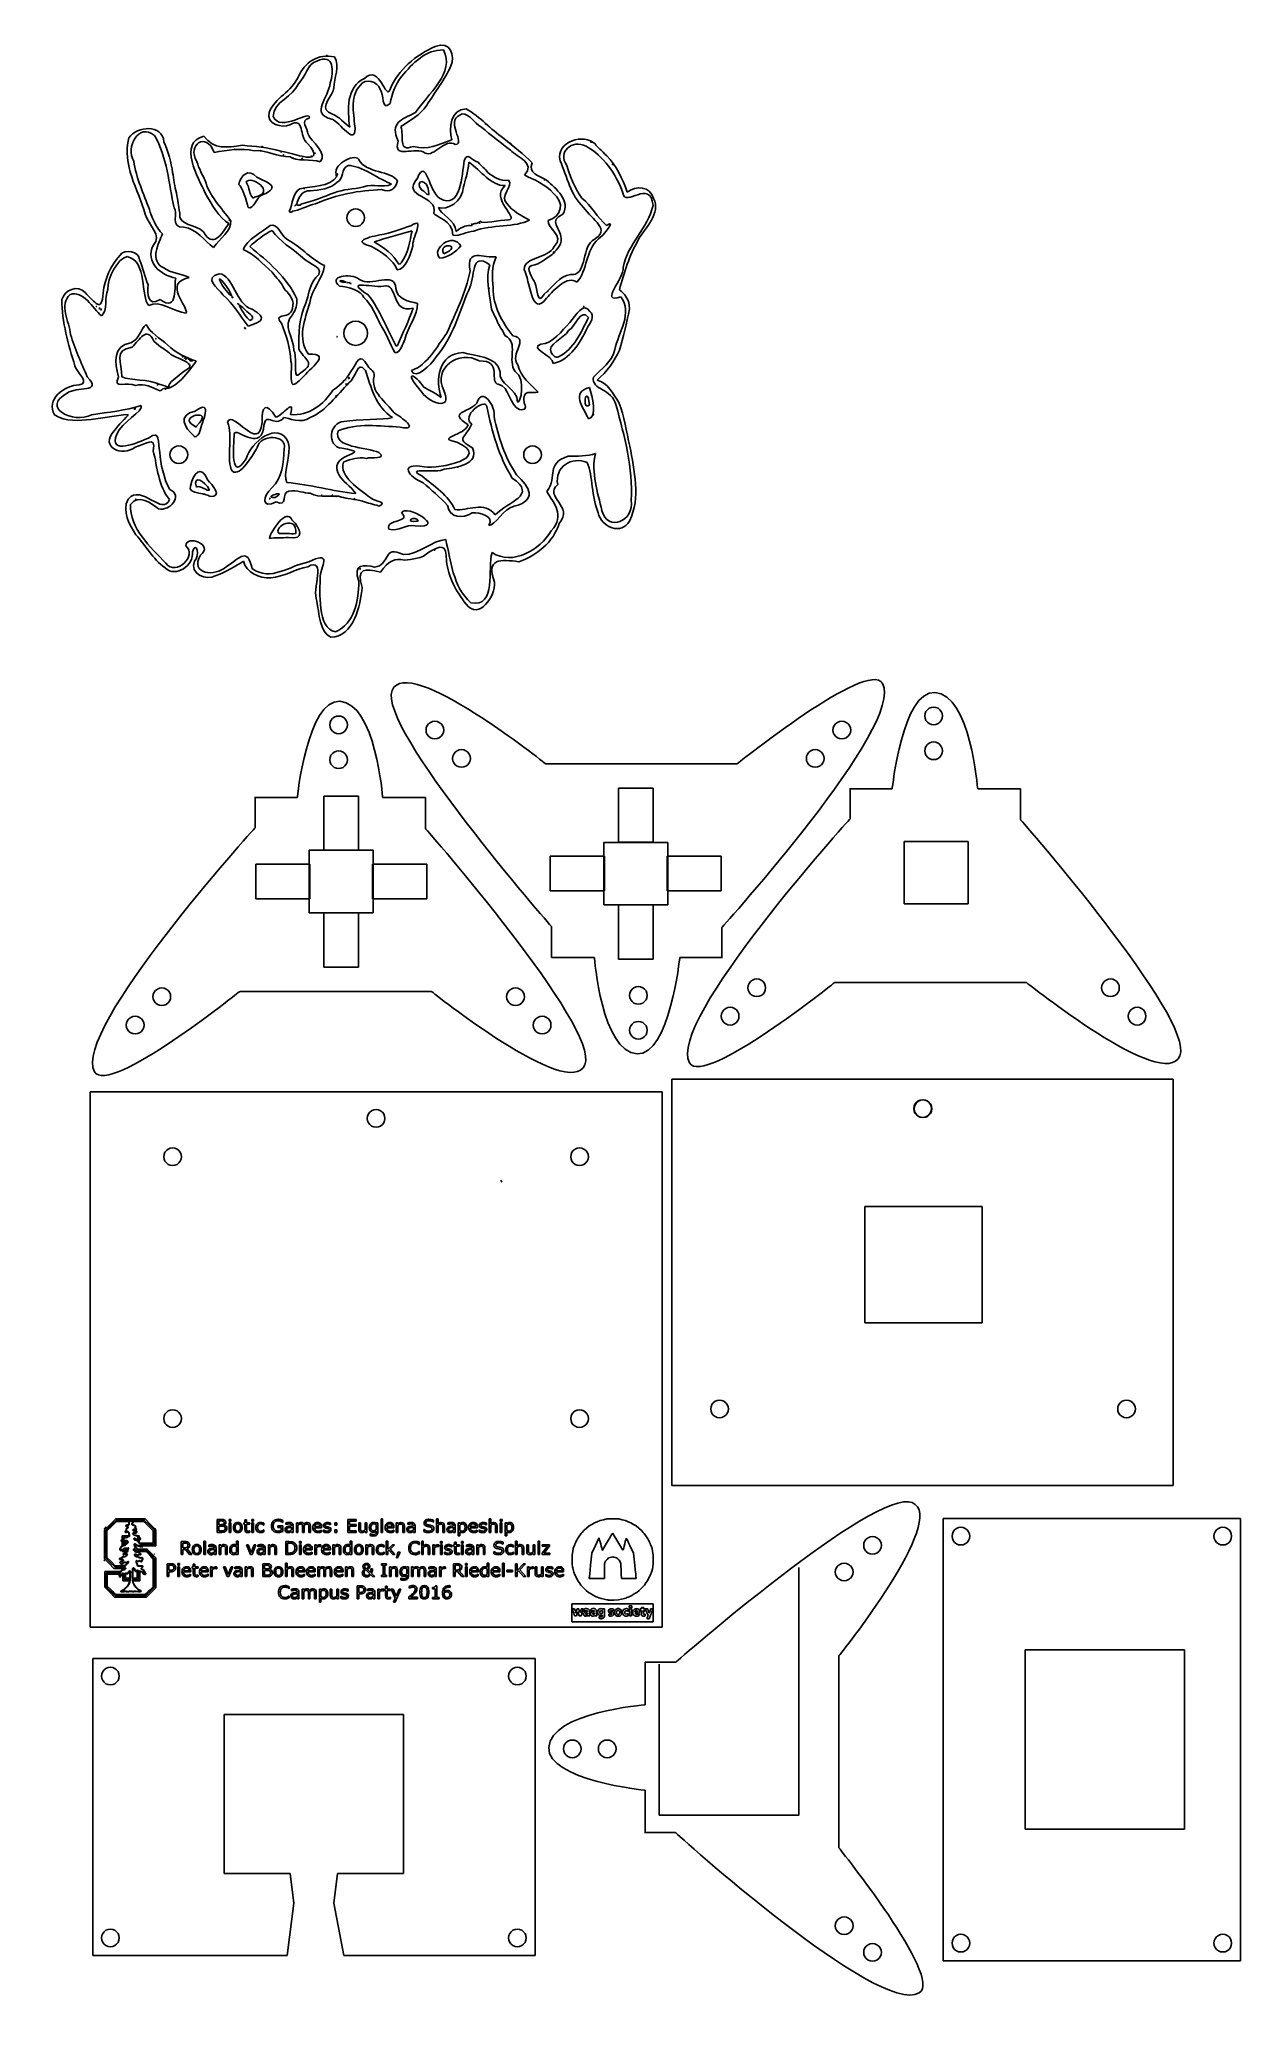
# Model space of a CAD drawing. Extents: x 0.3 to 57.7, y 35.9 to 130.4.
import ezdxf

# ---------------------------------------------------------------- set-up
doc = ezdxf.new("R2010")
doc.units = 0
doc.layers.get('0').update_dxf_attribs({"linetype": 'CONTINUOUS'})

msp = doc.modelspace()

# ---------------------------------------------------------------- linework, layer by layer
at = {"color": 7}
for p, q in [((13.996359, 129.680712), (13.996359, 129.680712)), ((13.196104, 129.170172), (13.196104, 129.170172)), ((21.625196, 126.408233), (21.625196, 126.408233)), ((9.631008, 125.202743), (9.631008, 125.202743)), ((10.877691, 125.12054), (10.877691, 125.12054)), ((10.92222, 125.307608), (10.92222, 125.307608)), ((11.850378, 125.065744), (11.850378, 125.065744)), ((11.966826, 124.928756), (11.966826, 124.928756)), ((13.483796, 125.005529), (13.483796, 125.005529)), ((22.810227, 125.476262), (22.810227, 125.476262)), ((26.719219, 125.545361), (26.719219, 125.545361)), ((12.41892, 124.778055), (12.41892, 124.778055)), ((12.884714, 124.764254), (12.884714, 124.764254)), ((13.261461, 124.859767), (13.261461, 124.859767)), ((14.460228, 123.934688), (14.460228, 123.934688)), ((14.556127, 124.01084), (14.556127, 124.01084)), ((27.713299, 124.48455), (27.713299, 124.48455)), ((12.960099, 123.312151), (12.960099, 123.312151)), ((18.912668, 123.058707), (18.912668, 123.058707)), ((24.46106, 123.735961), (24.46106, 123.735961)), ((10.268085, 122.414004), (10.268085, 122.414004)), ((10.50159, 122.863663), (10.563594, 122.907018)), ((10.563594, 122.907018), (10.563592, 122.907049)), ((12.224735, 122.212748), (12.224735, 122.21274)), ((12.514856, 122.497824), (12.514856, 122.497824)), ((12.782002, 122.578954), (12.782002, 122.578965)), ((14.982623, 121.922043), (14.997048, 122.03161)), ((14.997049, 122.03161), (15.039339, 122.13371)), ((15.039339, 122.13371), (15.106615, 122.221382)), ((15.106615, 122.221382), (15.19429, 122.288661)), ((15.19429, 122.288661), (15.29639, 122.330949)), ((15.29639, 122.330949), (15.405957, 122.345377)), ((15.405957, 122.345377), (15.515524, 122.330955)), ((15.515524, 122.330949), (15.617623, 122.288661)), ((15.617623, 122.288661), (15.705299, 122.221382)), ((15.705299, 122.221382), (15.772574, 122.13371)), ((15.772574, 122.13371), (15.814865, 122.03161)), ((15.814865, 122.03161), (15.82929, 121.922043)), ((9.391272, 121.798251), (9.391272, 121.798251)), ((14.997049, 121.812476), (14.982623, 121.922043)), ((15.039339, 121.710377), (14.997049, 121.812476)), ((15.106615, 121.622704), (15.039339, 121.710377)), ((15.19429, 121.555425), (15.106615, 121.622704)), ((15.29639, 121.513137), (15.19429, 121.555425)), ((15.405957, 121.49871), (15.29639, 121.513132)), ((15.515524, 121.513137), (15.405957, 121.49871)), ((15.617623, 121.555425), (15.515524, 121.513137)), ((15.705299, 121.622704), (15.617623, 121.555425)), ((15.772574, 121.710377), (15.705299, 121.622704)), ((15.814865, 121.812476), (15.772574, 121.710377)), ((15.82929, 121.922043), (15.814866, 121.812476)), ((20.056291, 121.082728), (20.056291, 121.082728)), ((20.214147, 121.27001), (20.214147, 121.27001)), ((20.940237, 121.598867), (20.940237, 121.598867)), ((21.340273, 121.670915), (21.340273, 121.670915)), ((19.618206, 120.193539), (19.618206, 120.193539)), ((24.865787, 120.256079), (24.865787, 120.256079)), ((24.89945, 120.256643), (24.89945, 120.256643)), ((17.397992, 119.428702), (17.397995, 119.427856)), ((17.397995, 119.427856), (17.397995, 119.427918)), ((17.575013, 119.767016), (17.575013, 119.767016)), ((19.43326, 119.983229), (19.43326, 119.983229)), ((14.968239, 118.818696), (14.968239, 118.818696)), ((15.049319, 118.810935), (15.049319, 118.810935)), ((15.121243, 118.814011), (15.121243, 118.814011)), ((15.193165, 118.777596), (15.193165, 118.777596)), ((21.817022, 118.537027), (21.817022, 118.537027)), ((24.608028, 118.388411), (24.608028, 118.388411)), ((3.020836, 117.673789), (3.020836, 117.673789)), ((3.163056, 117.615572), (3.163056, 117.615572)), ((3.25372, 117.523903), (3.25372, 117.523903)), ((9.473497, 118.181162), (9.473497, 118.181162)), ((9.517078, 118.136543), (9.517078, 118.136543)), ((9.794903, 117.79999), (9.794903, 117.79999)), ((26.296862, 117.667769), (26.296862, 117.667769)), ((10.106428, 116.629332), (10.106428, 116.629332)), ((10.257036, 116.731669), (10.257036, 116.731669)), ((10.335675, 117.002512), (10.335675, 117.002512)), ((5.863593, 116.133482), (5.863593, 116.133482)), ((14.528724, 116.229376), (14.528724, 116.229376)), ((17.272113, 115.475091), (17.272113, 115.475091)), ((17.341409, 115.782161), (17.400304, 115.814596)), ((17.400304, 115.814596), (17.40034, 115.814879)), ((17.40034, 115.814879), (17.40034, 115.814932)), ((7.144529, 115.268115), (7.144529, 115.268115)), ((7.254127, 115.201903), (7.254127, 115.201903)), ((7.315829, 115.160925), (7.315829, 115.160925)), ((7.424581, 115.159513), (7.424581, 115.159513)), ((7.613895, 115.094235), (7.613895, 115.094235)), ((24.861822, 114.945177), (24.861822, 114.945177)), ((25.111253, 115.268872), (25.111253, 115.268872)), ((5.94507, 113.929016), (5.94507, 113.929016)), ((6.048536, 113.639967), (6.048536, 113.639967)), ((6.292567, 113.717973), (6.292567, 113.717973)), ((6.486934, 113.825102), (6.486934, 113.825102)), ((12.370598, 113.980764), (12.370598, 113.980764)), ((12.631191, 114.393785), (12.631191, 114.393785)), ((14.953423, 114.188037), (14.953423, 114.188037)), ((14.967111, 113.961994), (14.967111, 113.961994)), ((15.096151, 114.223758), (15.096151, 114.223758)), ((4.883991, 112.774544), (4.883991, 112.774544)), ((14.480765, 113.393451), (14.480765, 113.393451)), ((23.248654, 112.742156), (23.248654, 112.742167)), ((26.591943, 112.972441), (26.591951, 112.97228)), ((7.665133, 111.980435), (7.760744, 111.904774)), ((7.760744, 111.904774), (7.793674, 111.948321)), ((7.793674, 111.948321), (7.793665, 111.948276)), ((26.543801, 112.293389), (26.543801, 112.293389)), ((26.803753, 112.50306), (26.803753, 112.50306)), ((7.665449, 111.488209), (7.665449, 111.488209)), ((20.268937, 109.98765), (20.268937, 109.98765)), ((8.418604, 108.893091), (8.418604, 108.893091)), ((4.897763, 108.447784), (4.897763, 108.447784)), ((8.199419, 108.694412), (8.199419, 108.694412)), ((8.418615, 108.58824), (8.418615, 108.58824)), ((11.314655, 108.496983), (11.314655, 108.496983)), ((11.549007, 108.539483), (11.549007, 108.539483)), ((13.802628, 108.640417), (13.802628, 108.640417)), ((14.309519, 108.640417), (14.309519, 108.640417)), ((14.457663, 108.580476), (14.457663, 108.580476)), ((15.364403, 108.488912), (15.364403, 108.488912)), ((15.419205, 108.720678), (15.419205, 108.72067)), ((16.509068, 108.128983), (16.509068, 108.128983)), ((16.989422, 107.017058), (16.989422, 107.017058)), ((18.393949, 107.398713), (18.393949, 107.398713)), ((20.032331, 107.771176), (20.032331, 107.771176)), ((21.776337, 107.189439), (21.776337, 107.189439)), ((22.085531, 107.706332), (22.085531, 107.706332)), ((11.289033, 106.580737), (11.289033, 106.580737)), ((12.537993, 106.809029), (12.537993, 106.809029)), ((19.166081, 106.022919), (19.166081, 106.022919)), ((19.361051, 106.127172), (19.361051, 106.127172)), ((15.63841, 105.111956), (15.63841, 105.111956)), ((14.21789, 101.850884), (14.21789, 101.850896)), ((14.439665, 102.107379), (14.439668, 102.107379)), ((42.694719, 98.296332), (42.761994, 98.384004)), ((42.761994, 98.384004), (42.849669, 98.451283)), ((42.849669, 98.451283), (42.951769, 98.493572)), ((42.951769, 98.493572), (43.061336, 98.507999)), ((43.061336, 98.507999), (43.170903, 98.493577)), ((43.170903, 98.493572), (43.273003, 98.451283)), ((43.273003, 98.451283), (43.360678, 98.384004)), ((43.360678, 98.384004), (43.427953, 98.296332)), ((14.168589, 97.657578), (14.183013, 97.767145)), ((14.183014, 97.548011), (14.168589, 97.657578)), ((14.183014, 97.767145), (14.225305, 97.869244)), ((14.225305, 97.445911), (14.183014, 97.548011)), ((14.225305, 97.869244), (14.29258, 97.956917)), ((14.29258, 97.358239), (14.225305, 97.445911)), ((14.29258, 97.956917), (14.380256, 98.024196)), ((14.380256, 98.024196), (14.482356, 98.066484)), ((14.482356, 98.066484), (14.591922, 98.080911)), ((14.591922, 98.080911), (14.701489, 98.066489)), ((14.701489, 98.066484), (14.803589, 98.024196)), ((14.803589, 98.024196), (14.891265, 97.956917)), ((14.891265, 97.956917), (14.95854, 97.869244)), ((14.95854, 97.445911), (14.891265, 97.358239)), ((14.95854, 97.869244), (15.000831, 97.767145)), ((15.000831, 97.548011), (14.95854, 97.445911)), ((15.000831, 97.767145), (15.015256, 97.657578)), ((15.015256, 97.657578), (15.000831, 97.548011)), ((42.638003, 98.084665), (42.652427, 98.194233)), ((42.652428, 97.975098), (42.638003, 98.084665)), ((42.652428, 98.194233), (42.694719, 98.296332)), ((42.694719, 97.872999), (42.652428, 97.975098)), ((42.761994, 97.785326), (42.694719, 97.872999)), ((42.849669, 97.718047), (42.761994, 97.785326)), ((42.951769, 97.675759), (42.849669, 97.718047)), ((43.061336, 97.661332), (42.951769, 97.675754)), ((43.170903, 97.675759), (43.061336, 97.661332)), ((43.273003, 97.718047), (43.170903, 97.675759)), ((43.360678, 97.785326), (43.273003, 97.718047)), ((43.427953, 97.872999), (43.360678, 97.785326)), ((43.427953, 98.296332), (43.470244, 98.194233)), ((43.470244, 97.975098), (43.427953, 97.872999)), ((43.470244, 98.194233), (43.484669, 98.084665)), ((43.484669, 98.084665), (43.470245, 97.975098)), ((14.380256, 97.29096), (14.29258, 97.358239)), ((14.482356, 97.248672), (14.380256, 97.29096)), ((14.591922, 97.234244), (14.482356, 97.248666)), ((14.701489, 97.248672), (14.591922, 97.234244)), ((14.803589, 97.29096), (14.701489, 97.248672)), ((14.891265, 97.358239), (14.803589, 97.29096)), ((42.638005, 96.415646), (42.652429, 96.525213)), ((42.65243, 96.525213), (42.694721, 96.627312)), ((42.694721, 96.627312), (42.761996, 96.714985)), ((42.761996, 96.714985), (42.849671, 96.782263)), ((42.849671, 96.782263), (42.951771, 96.824552)), ((42.951771, 96.824552), (43.061338, 96.838979)), ((43.061338, 96.838979), (43.170905, 96.824557)), ((43.170905, 96.824552), (43.273005, 96.782263)), ((43.273005, 96.782263), (43.36068, 96.714985)), ((43.36068, 96.714985), (43.427955, 96.627312)), ((43.427955, 96.627312), (43.470246, 96.525213)), ((43.470246, 96.525213), (43.484671, 96.415646)), ((14.168589, 95.988564), (14.183013, 96.098131)), ((14.183014, 95.878997), (14.168589, 95.988564)), ((14.183014, 96.098131), (14.225305, 96.200231)), ((14.225305, 95.776898), (14.183014, 95.878997)), ((14.225305, 96.200231), (14.29258, 96.287903)), ((14.29258, 95.689225), (14.225305, 95.776898)), ((14.29258, 96.287903), (14.380256, 96.355182)), ((14.380256, 95.621946), (14.29258, 95.689225)), ((14.380256, 96.355182), (14.482356, 96.39747)), ((14.482356, 95.579658), (14.380256, 95.621946)), ((14.482356, 96.39747), (14.591922, 96.411898)), ((14.591922, 95.565231), (14.482356, 95.579652)), ((14.591922, 96.411898), (14.701489, 96.397476)), ((14.701489, 95.579658), (14.591922, 95.565231)), ((14.701489, 96.39747), (14.803589, 96.355182)), ((14.803589, 95.621946), (14.701489, 95.579658)), ((14.803589, 96.355182), (14.891264, 96.287903)), ((14.891264, 95.689225), (14.803589, 95.621946)), ((14.891264, 96.287903), (14.95854, 96.200231)), ((14.95854, 95.776898), (14.891264, 95.689225)), ((14.95854, 96.200231), (15.00083, 96.098131)), ((15.00083, 95.878997), (14.95854, 95.776898)), ((15.00083, 96.098131), (15.015256, 95.988564)), ((15.015256, 95.988564), (15.000831, 95.878997)), ((24.491886, 95.796185), (33.666229, 95.796185)), ((42.65243, 96.306078), (42.638005, 96.415646)), ((42.694721, 96.203979), (42.65243, 96.306078)), ((42.761996, 96.116307), (42.694721, 96.203979)), ((42.849671, 96.049028), (42.761996, 96.116307)), ((42.951771, 96.006739), (42.849671, 96.049028)), ((43.061338, 95.992312), (42.951771, 96.006734)), ((43.170905, 96.006739), (43.061338, 95.992312)), ((43.273005, 96.049028), (43.170905, 96.006739)), ((43.36068, 96.116307), (43.273005, 96.049028)), ((43.427955, 96.203979), (43.36068, 96.116307)), ((43.470246, 96.306078), (43.427955, 96.203979)), ((43.484671, 96.415646), (43.470247, 96.306078)), ((39.033468, 94.601591), (41.07879, 94.601591)), ((39.064857, 93.160639), (39.064857, 94.601591)), ((45.169434, 94.601591), (47.214756, 94.601591)), ((47.214756, 94.601591), (47.214756, 93.124311)), ((10.564057, 94.174509), (12.609379, 94.174509)), ((10.595446, 92.733558), (10.595446, 94.174509)), ((16.700023, 94.174509), (18.745345, 94.174509)), ((18.745345, 94.174509), (18.745345, 92.69723)), ((27.277791, 92.035837), (29.450694, 92.035837)), ((27.277791, 89.045645), (27.277791, 92.035837)), ((29.450694, 92.035837), (30.336273, 92.035837)), ((30.336273, 92.035837), (30.336273, 89.045645)), ((41.657651, 89.092582), (41.657651, 92.082774)), ((41.657651, 92.082773), (42.358938, 92.082773)), ((42.358938, 92.082773), (43.998157, 92.082773)), ((43.998157, 92.082773), (44.716132, 92.082773)), ((44.716132, 92.082773), (44.716132, 89.092581)), ((13.188237, 88.665504), (13.188237, 91.655696)), ((13.188237, 91.655695), (13.889525, 91.655695)), ((13.889525, 91.655695), (15.528744, 91.655695)), ((15.528744, 91.655695), (16.246719, 91.655695)), ((16.246719, 91.655695), (16.246719, 88.665503)), ((27.995766, 89.045645), (27.277791, 89.045645)), ((29.634985, 89.045645), (27.995766, 89.045645)), ((30.336273, 89.045645), (29.634985, 89.045645)), ((42.543229, 89.092582), (41.657651, 89.092582)), ((44.716132, 89.092582), (42.543229, 89.092582)), ((14.073816, 88.665504), (13.188237, 88.665504)), ((16.246719, 88.665504), (14.073816, 88.665504)), ((24.779167, 86.526825), (24.779167, 88.004105)), ((32.929066, 87.967777), (32.929066, 86.526825)), ((26.824488, 86.526825), (24.779167, 86.526825)), ((32.960454, 86.526825), (30.915132, 86.526825)), ((28.823017, 85.121682), (28.932584, 85.136109)), ((28.932584, 85.136109), (29.042151, 85.121688)), ((47.502037, 85.332231), (38.327693, 85.332231)), ((19.032626, 84.90515), (9.858282, 84.90515)), ((28.509251, 84.712776), (28.523675, 84.822343)), ((28.523676, 84.603209), (28.509251, 84.712776)), ((28.523676, 84.822343), (28.565967, 84.924443)), ((28.565967, 84.501109), (28.523676, 84.603209)), ((28.565967, 84.924443), (28.633242, 85.012115)), ((28.633242, 84.413437), (28.565967, 84.501109)), ((28.633242, 85.012115), (28.720917, 85.079394)), ((28.720917, 84.346158), (28.633242, 84.413437)), ((28.720917, 85.079394), (28.823017, 85.121682)), ((28.823017, 84.30387), (28.720917, 84.346158)), ((28.932584, 84.289443), (28.823017, 84.303864)), ((29.042151, 84.30387), (28.932584, 84.289443)), ((29.042151, 85.121682), (29.144251, 85.079394)), ((29.144251, 84.346158), (29.042151, 84.30387)), ((29.144251, 85.079394), (29.231926, 85.012115)), ((29.231926, 84.413437), (29.144251, 84.346158)), ((29.231926, 85.012115), (29.299201, 84.924443)), ((29.299201, 84.501109), (29.231926, 84.413437)), ((29.299201, 84.924443), (29.341492, 84.822343)), ((29.341492, 84.603209), (29.299201, 84.501109)), ((29.341492, 84.822343), (29.355917, 84.712776)), ((29.355917, 84.712776), (29.341493, 84.603209)), ((28.523679, 83.153323), (28.565969, 83.255423)), ((28.565969, 83.255423), (28.633245, 83.343095)), ((28.633245, 83.343095), (28.72092, 83.410374)), ((28.72092, 83.410374), (28.82302, 83.452662)), ((28.82302, 83.452662), (28.932587, 83.46709)), ((28.932587, 83.46709), (29.042154, 83.452668)), ((29.042154, 83.452662), (29.144254, 83.410374)), ((29.144254, 83.410374), (29.231929, 83.343095)), ((29.231929, 83.343095), (29.299204, 83.255423)), ((29.299204, 83.255423), (29.341495, 83.153323)), ((28.509254, 83.043756), (28.523678, 83.153323)), ((28.523679, 82.934189), (28.509254, 83.043756)), ((28.565969, 82.83209), (28.523679, 82.934189)), ((28.633245, 82.744417), (28.565969, 82.83209)), ((28.72092, 82.677138), (28.633245, 82.744417)), ((28.82302, 82.63485), (28.72092, 82.677138)), ((28.932587, 82.620423), (28.82302, 82.634844)), ((29.042154, 82.63485), (28.932587, 82.620423)), ((29.144254, 82.677138), (29.042154, 82.63485)), ((29.231929, 82.744417), (29.144254, 82.677138)), ((29.299204, 82.83209), (29.231929, 82.744417)), ((29.341495, 82.934189), (29.299204, 82.83209)), ((29.341495, 83.153323), (29.35592, 83.043756)), ((29.35592, 83.043756), (29.341496, 82.934189)), ((54.529076, 80.708515), (30.540188, 80.708515)), ((30.540188, 80.708515), (30.540188, 79.438515)), ((54.529076, 79.438515), (54.529076, 80.708515)), ((42.125724, 79.406968), (42.168015, 79.50907)), ((42.146353, 79.399254), (42.188643, 79.501354)), ((42.168015, 79.50907), (42.23529, 79.59674)), ((42.188643, 79.501354), (42.255919, 79.589026)), ((42.23529, 79.59674), (42.322965, 79.664013)), ((42.255919, 79.589026), (42.343594, 79.656305)), ((42.322965, 79.664013), (42.425065, 79.706313)), ((42.343594, 79.656305), (42.445694, 79.698593)), ((42.425065, 79.706313), (42.534632, 79.720737)), ((42.445694, 79.698593), (42.555261, 79.71302)), ((42.534632, 79.720737), (42.644199, 79.706315)), ((42.555261, 79.71302), (42.664828, 79.698599)), ((42.644199, 79.706313), (42.746299, 79.664013)), ((42.664828, 79.698593), (42.766928, 79.656305)), ((42.746299, 79.664013), (42.833974, 79.59674)), ((42.766928, 79.656305), (42.854603, 79.589026)), ((42.833974, 79.59674), (42.901249, 79.50907)), ((42.854603, 79.589026), (42.921878, 79.501354)), ((42.901249, 79.50907), (42.94354, 79.406968)), ((42.921878, 79.501354), (42.964169, 79.399254)), ((15.959279, 78.82823), (15.973704, 78.937797)), ((15.973705, 78.718663), (15.959279, 78.82823)), ((15.973705, 78.937797), (16.015995, 79.039897)), ((16.015995, 78.616564), (15.973705, 78.718663)), ((16.015995, 79.039897), (16.083271, 79.127569)), ((16.083271, 78.528891), (16.015995, 78.616564)), ((16.083271, 79.127569), (16.170946, 79.194848)), ((16.170946, 78.461612), (16.083271, 78.528891)), ((16.170946, 79.194848), (16.273046, 79.237136)), ((16.273046, 79.237136), (16.382613, 79.251564)), ((16.382613, 79.251564), (16.49218, 79.237142)), ((16.49218, 79.237136), (16.594279, 79.194848)), ((16.594279, 79.194848), (16.681955, 79.127569)), ((16.681955, 78.528891), (16.594279, 78.461612)), ((16.681955, 79.127569), (16.74923, 79.039897)), ((16.74923, 78.616564), (16.681955, 78.528891)), ((16.74923, 79.039897), (16.791521, 78.937797)), ((16.791521, 78.718663), (16.74923, 78.616564)), ((16.791521, 78.937797), (16.805946, 78.82823)), ((16.805946, 78.82823), (16.791522, 78.718663)), ((30.540188, 79.438515), (30.540188, 61.263398)), ((42.111299, 79.297404), (42.125723, 79.406968)), ((42.125724, 79.187834), (42.111299, 79.297404)), ((42.168015, 79.085737), (42.125724, 79.187834)), ((42.131928, 79.289687), (42.146352, 79.399254)), ((42.146353, 79.18012), (42.131928, 79.289687)), ((42.188643, 79.07802), (42.146353, 79.18012)), ((42.23529, 78.998059), (42.168015, 79.085737)), ((42.255919, 78.990348), (42.188643, 79.07802)), ((42.322965, 78.930786), (42.23529, 78.998059)), ((42.343594, 78.923069), (42.255919, 78.990348)), ((42.425065, 78.888489), (42.322965, 78.930786)), ((42.445694, 78.880781), (42.343594, 78.923069)), ((42.534632, 78.87407), (42.425065, 78.888492)), ((42.555261, 78.866354), (42.445694, 78.880775)), ((42.644199, 78.888489), (42.534632, 78.87407)), ((42.664828, 78.880781), (42.555261, 78.866354)), ((42.746299, 78.930786), (42.644199, 78.888489)), ((42.766928, 78.923069), (42.664828, 78.880781)), ((42.833974, 78.998059), (42.746299, 78.930786)), ((42.854603, 78.990348), (42.766928, 78.923069)), ((42.901249, 79.085737), (42.833974, 78.998059)), ((42.921878, 79.07802), (42.854603, 78.990348)), ((42.94354, 79.187834), (42.901249, 79.085737)), ((42.964169, 79.18012), (42.921878, 79.07802)), ((42.94354, 79.406968), (42.957965, 79.297404)), ((42.957965, 79.297404), (42.943541, 79.187834)), ((42.964169, 79.399254), (42.978594, 79.289687)), ((42.978594, 79.289687), (42.96417, 79.18012)), ((54.529076, 61.263398), (54.529076, 79.438515)), ((16.273046, 78.419324), (16.170946, 78.461612)), ((16.382613, 78.404897), (16.273046, 78.419319)), ((16.49218, 78.419324), (16.382613, 78.404897)), ((16.594279, 78.461612), (16.49218, 78.419324)), ((39.774349, 69.048237), (39.774349, 74.607231)), ((39.774349, 74.60723), (45.391668, 74.60723)), ((45.391668, 74.60723), (45.391668, 69.048236)), ((45.391668, 69.048237), (39.774349, 69.048237)), ((30.540188, 61.263398), (36.184632, 61.263398)), ((36.184632, 61.263398), (42.534632, 61.263398)), ((42.534632, 61.263398), (48.884632, 61.263398)), ((48.884632, 61.263398), (54.529076, 61.263398)), ((3.653421, 59.401662), (3.927182, 59.662588)), ((3.944091, 59.594993), (3.797171, 59.453963)), ((3.927182, 59.662588), (4.628865, 59.662757)), ((4.273535, 59.595839), (3.944091, 59.594993)), ((4.602978, 59.596686), (4.273535, 59.595839)), ((4.603345, 59.611672), (4.602978, 59.596686)), ((4.603712, 59.626658), (4.603345, 59.611672)), ((4.609071, 59.636818), (4.603712, 59.626658)), ((4.614434, 59.647034), (4.609071, 59.636818)), ((4.625262, 59.652679), (4.614434, 59.647034)), ((4.619095, 59.578847), (4.620506, 59.601199)), ((4.620506, 59.601199), (4.621917, 59.623551)), ((4.621917, 59.623551), (4.62908, 59.631397)), ((4.628865, 59.662757), (5.330549, 59.662974)), ((4.62908, 59.631397), (4.636243, 59.639242)), ((4.636243, 59.639242), (4.644385, 59.638396)), ((4.647902, 59.658182), (4.641987, 59.658182)), ((4.644385, 59.638396), (4.652524, 59.637549)), ((4.658014, 59.649433), (4.647902, 59.658182)), ((4.652524, 59.637549), (4.66727, 59.592472)), ((4.668126, 59.640684), (4.658014, 59.649433)), ((4.66727, 59.592472), (4.682013, 59.547416)), ((4.675396, 59.618784), (4.668126, 59.640684)), ((4.682664, 59.596884), (4.675396, 59.618784)), ((4.991904, 59.596037), (4.682664, 59.596884)), ((5.301147, 59.59519), (4.991904, 59.596037)), ((5.540036, 59.357347), (5.301147, 59.59519)), ((5.330549, 59.662974), (5.590482, 59.403062)), ((8.782673, 59.020006), (8.782673, 59.63529)), ((8.782673, 59.63529), (8.964903, 59.63529)), ((9.352505, 59.558844), (9.352505, 59.639424)), ((9.352505, 59.639424), (9.440108, 59.639424)), ((9.440108, 59.639424), (9.440108, 59.558844)), ((10.102086, 59.481558), (10.102086, 59.614202)), ((10.102086, 59.614202), (10.179771, 59.614202)), ((10.179771, 59.614202), (10.179771, 59.481558)), ((10.430183, 59.558844), (10.430183, 59.639424)), ((10.430183, 59.639424), (10.517785, 59.639424)), ((10.517785, 59.639424), (10.517785, 59.558844)), ((15.025603, 59.020006), (15.025603, 59.63529)), ((15.025603, 59.63529), (15.430972, 59.63529)), ((15.430972, 59.63529), (15.430972, 59.562564)), ((16.618566, 59.020006), (16.618566, 59.662976)), ((16.618566, 59.662976), (16.696251, 59.662976)), ((16.696251, 59.662976), (16.696251, 59.020006)), ((19.122269, 59.603461), (19.122269, 59.506769)), ((19.272264, 59.020037), (19.272264, 59.663007)), ((19.272264, 59.663007), (19.349949, 59.663007)), ((19.349949, 59.663007), (19.349949, 59.430365)), ((21.789601, 59.020037), (21.789601, 59.663007)), ((21.789601, 59.663007), (21.867286, 59.663007)), ((21.867286, 59.663007), (21.867286, 59.430365)), ((22.321002, 59.558844), (22.321002, 59.639424)), ((22.321002, 59.639424), (22.408605, 59.639424)), ((22.408605, 59.639424), (22.408605, 59.558844)), ((27.098768, 59.582804), (27.257969, 59.622888)), ((27.257969, 59.622888), (27.41717, 59.662974)), ((27.41717, 59.662974), (27.704053, 59.662974)), ((27.704053, 59.662974), (27.99094, 59.662974)), ((27.99094, 59.662974), (28.150139, 59.622888)), ((28.150139, 59.622888), (28.30934, 59.582804)), ((43.519283, 59.686421), (43.519283, 38.519756)), ((57.743285, 59.686421), (43.519283, 59.686421)), ((57.743285, 38.519756), (57.743285, 59.686421)), ((3.379661, 59.140745), (3.653421, 59.401662)), ((3.379661, 58.450113), (3.379661, 59.140745)), ((3.386977, 59.203782), (3.426628, 59.24033)), ((3.427684, 59.234821), (3.386977, 59.195654)), ((3.386977, 59.199718), (3.386977, 59.203782)), ((3.386977, 59.195654), (3.386977, 59.199718)), ((3.427684, 59.234657), (3.427684, 59.234821)), ((3.493115, 59.160839), (3.450619, 59.119431)), ((3.450619, 59.119431), (3.450619, 58.454902)), ((3.505527, 59.093244), (3.735803, 59.314918)), ((3.505527, 58.456297), (3.505527, 59.093244)), ((3.735803, 59.314918), (3.966075, 59.536595)), ((3.966075, 59.536595), (4.269424, 59.536796)), ((4.199221, 58.658339), (4.189981, 58.642704)), ((4.232857, 58.697201), (4.220636, 58.685659)), ((4.380115, 58.854704), (4.232857, 58.853857)), ((4.232857, 58.853857), (4.232857, 58.775529)), ((4.232857, 58.775529), (4.232857, 58.697201)), ((4.255816, 58.685024), (4.266487, 58.690668)), ((4.266487, 58.690668), (4.276252, 58.690668)), ((4.269424, 59.536796), (4.572773, 59.53699)), ((4.276252, 58.690668), (4.286017, 58.690668)), ((4.286017, 58.690668), (4.298505, 58.701336)), ((4.292417, 58.758373), (4.292417, 58.793953)), ((4.292417, 58.793953), (4.328984, 58.793916)), ((4.293707, 58.722415), (4.293461, 58.722802)), ((4.333951, 58.774513), (4.314441, 58.748464)), ((4.328984, 58.793916), (4.365552, 58.793874)), ((4.332096, 58.738282), (4.353163, 58.76467)), ((4.349742, 58.784165), (4.333951, 58.774513)), ((4.365552, 58.793874), (4.349742, 58.784165)), ((4.353163, 58.76467), (4.365265, 58.769552)), ((4.365265, 58.769552), (4.377364, 58.774434)), ((4.383335, 59.073217), (4.374885, 59.056736)), ((4.374885, 59.056736), (4.374885, 59.042681)), ((4.374885, 59.042681), (4.374885, 59.028655)), ((4.374885, 59.028655), (4.386535, 59.022474)), ((4.377364, 58.774434), (4.390262, 58.772459)), ((4.386535, 59.022474), (4.398185, 59.016293)), ((4.390262, 58.772459), (4.403173, 58.770483)), ((4.393021, 58.793202), (4.416722, 58.793428)), ((4.404897, 58.787953), (4.393021, 58.793202)), ((4.393853, 59.031166), (4.393853, 59.038815)), ((4.400127, 59.029191), (4.393853, 59.031166)), ((4.398185, 59.016293), (4.41165, 59.016293)), ((4.403173, 58.770483), (4.412797, 58.763089)), ((4.41165, 59.016293), (4.425115, 59.016293)), ((4.412797, 58.763089), (4.422421, 58.755695)), ((4.421784, 59.358174), (4.414872, 59.349962)), ((4.414872, 59.349962), (4.414872, 59.33348)), ((4.414872, 59.33348), (4.414872, 59.316801)), ((4.414872, 59.316801), (4.424637, 59.307798)), ((4.423543, 59.02732), (4.414969, 59.027215)), ((4.416722, 58.793428), (4.440423, 58.793651)), ((4.417245, 58.781826), (4.417281, 58.78228)), ((4.420283, 59.188333), (4.417354, 59.177185)), ((4.417354, 59.177185), (4.424059, 59.164852)), ((4.423213, 59.199481), (4.420283, 59.188333)), ((4.428692, 59.366387), (4.421784, 59.358174)), ((4.422421, 58.755695), (4.429253, 58.763936)), ((4.435839, 59.211927), (4.423213, 59.199481)), ((4.450879, 59.045213), (4.423543, 59.02732)), ((4.423757, 59.096379), (4.440648, 59.121271)), ((4.424059, 59.164852), (4.430765, 59.152547)), ((4.424637, 59.307798), (4.434402, 59.298823)), ((4.425115, 59.016293), (4.452186, 59.034243)), ((4.430765, 59.152547), (4.427838, 59.144871)), ((4.472178, 59.372709), (4.428692, 59.366387)), ((4.440423, 58.793651), (4.42912, 58.787611)), ((4.429253, 58.763936), (4.436094, 58.772177)), ((4.433382, 59.342195), (4.440297, 59.345892)), ((4.433382, 59.330793), (4.433382, 59.342195)), ((4.433382, 59.319391), (4.433382, 59.330793)), ((4.439224, 59.313465), (4.433382, 59.319391)), ((4.434402, 59.298823), (4.462909, 59.293602)), ((4.448466, 59.224373), (4.435839, 59.211927)), ((4.436094, 58.772177), (4.46508, 58.772177)), ((4.437234, 59.183812), (4.450351, 59.19527)), ((4.437234, 59.178986), (4.437234, 59.183812)), ((4.445072, 59.307482), (4.439224, 59.313465)), ((4.440648, 59.121271), (4.445192, 59.135213)), ((4.449736, 59.149099), (4.443485, 59.16146)), ((4.473617, 59.302825), (4.445072, 59.307482)), ((4.445192, 59.135213), (4.449736, 59.149099)), ((4.472127, 59.233065), (4.448466, 59.224373)), ((4.450351, 59.19527), (4.463469, 59.206728)), ((4.478218, 59.063134), (4.450879, 59.045213)), ((4.452186, 59.034243), (4.479251, 59.052164)), ((4.462909, 59.293602), (4.491417, 59.288353)), ((4.463469, 59.206728), (4.487633, 59.21559)), ((4.46508, 58.772177), (4.494065, 58.772177)), ((4.468146, 58.790439), (4.47335, 58.792133)), ((4.475712, 58.790211), (4.468146, 58.790439)), ((4.515663, 59.379031), (4.472178, 59.372709)), ((4.47335, 58.792133), (4.478554, 58.793826)), ((4.502162, 59.298168), (4.473617, 59.302825)), ((4.476068, 58.790103), (4.475712, 58.790211)), ((4.483634, 58.789875), (4.476068, 58.790103)), ((4.488959, 59.063134), (4.478218, 59.063134)), ((4.478554, 58.793826), (4.481094, 58.79185)), ((4.479251, 59.052164), (4.486478, 59.052164)), ((4.481094, 58.79185), (4.483634, 58.789875)), ((4.48477, 59.354161), (4.522326, 59.358846)), ((4.487633, 59.21559), (4.511799, 59.224452)), ((4.499701, 59.063134), (4.488959, 59.063134)), ((4.491417, 59.288353), (4.49858, 59.281664)), ((4.494065, 58.772177), (4.505941, 58.796674)), ((4.49858, 59.281664), (4.505742, 59.27506)), ((4.515017, 59.056671), (4.499701, 59.063134)), ((4.505742, 59.249942), (4.500772, 59.245878)), ((4.513233, 59.287077), (4.502162, 59.298168)), ((4.505742, 59.27506), (4.505742, 59.262501)), ((4.505742, 59.262501), (4.505742, 59.249942)), ((4.506409, 59.04683), (4.51914, 59.041298)), ((4.511799, 59.224452), (4.517644, 59.231197)), ((4.52431, 59.275986), (4.513233, 59.287077)), ((4.530333, 59.050236), (4.515017, 59.056671)), ((4.532271, 59.38682), (4.515663, 59.379031)), ((4.51914, 59.041298), (4.528343, 59.031195)), ((4.522326, 59.358846), (4.536006, 59.364575)), ((4.524677, 59.264781), (4.52431, 59.275986)), ((4.525357, 58.829375), (4.532887, 58.837474)), ((4.528343, 59.031195), (4.53758, 59.021091)), ((4.541252, 59.039794), (4.530333, 59.050236)), ((4.54888, 59.394609), (4.532271, 59.38682)), ((4.532887, 58.837474), (4.543262, 58.837474)), ((4.53758, 59.021091), (4.544834, 58.977855)), ((4.552171, 59.029295), (4.541252, 59.039794)), ((4.543262, 58.837474), (4.553636, 58.837474)), ((4.546111, 59.462907), (4.5447, 59.43858)), ((4.5447, 59.43858), (4.549365, 59.424243)), ((4.544834, 58.977855), (4.552084, 58.93461)), ((4.547523, 59.487235), (4.546111, 59.462907)), ((4.560146, 59.512098), (4.547523, 59.487235)), ((4.551448, 59.402258), (4.54888, 59.394609)), ((4.57086, 58.855644), (4.549115, 58.855551)), ((4.549365, 59.424243), (4.554017, 59.409906)), ((4.554017, 59.409906), (4.551448, 59.402258)), ((4.552084, 58.93461), (4.562526, 58.909689)), ((4.555964, 59.014987), (4.552171, 59.029295)), ((4.553636, 58.837474), (4.562594, 58.831068)), ((4.572773, 59.53699), (4.560146, 59.512098)), ((4.562526, 58.909689), (4.572949, 58.884769)), ((4.562594, 58.831068), (4.571552, 58.824662)), ((4.563824, 59.47261), (4.5822, 59.50734)), ((4.563824, 59.450681), (4.563824, 59.47261)), ((4.563824, 59.428753), (4.563824, 59.450681)), ((4.56985, 59.417181), (4.563824, 59.428753)), ((4.568408, 58.938962), (4.564107, 58.969834)), ((4.578576, 58.916666), (4.568408, 58.938962)), ((4.575875, 59.40561), (4.56985, 59.417181)), ((4.570251, 59.39466), (4.575875, 59.40561)), ((4.571904, 58.870207), (4.57086, 58.855644)), ((4.571552, 58.824662), (4.577123, 58.829149)), ((4.572949, 58.884769), (4.571904, 58.870207)), ((4.588742, 58.89437), (4.578576, 58.916666)), ((4.587291, 58.847776), (4.591903, 58.861971)), ((4.590322, 58.878171), (4.588742, 58.89437)), ((4.591903, 58.861971), (4.590322, 58.878171)), ((4.609838, 59.560446), (4.619095, 59.578847)), ((4.682013, 59.547416), (4.688575, 59.540106)), ((4.699838, 59.4367), (4.69011, 59.420275)), ((4.69011, 59.420275), (4.69011, 59.411949)), ((4.69011, 59.411949), (4.69011, 59.403595)), ((4.69011, 59.403595), (4.704032, 59.388271)), ((4.709567, 59.453182), (4.699838, 59.4367)), ((4.701046, 59.418339), (4.707367, 59.43149)), ((4.707686, 59.408122), (4.701046, 59.418339)), ((4.704032, 59.388271), (4.717954, 59.372946)), ((4.707367, 59.43149), (4.713669, 59.444811)), ((4.714324, 59.397849), (4.707686, 59.408122)), ((4.72948, 59.468337), (4.709567, 59.453182)), ((4.713669, 59.444811), (4.735539, 59.462168)), ((4.733278, 59.388084), (4.714324, 59.397849)), ((4.715982, 59.521141), (4.736849, 59.509485)), ((4.717954, 59.372946), (4.732667, 59.365862)), ((4.728142, 59.540371), (5.000948, 59.540414)), ((4.740472, 59.530494), (4.728142, 59.540371)), ((4.749394, 59.483492), (4.72948, 59.468337)), ((4.735218, 58.966264), (4.732791, 58.959152)), ((4.732791, 58.959152), (4.737174, 58.943037)), ((4.735539, 59.462168), (4.757408, 59.479524)), ((4.736849, 59.509485), (4.743123, 59.500708)), ((4.737174, 58.943037), (4.741557, 58.92695)), ((4.752802, 59.520672), (4.740472, 59.530494)), ((4.741557, 58.92695), (4.755426, 58.911654)), ((4.75298, 59.155155), (4.745266, 59.147507)), ((4.745266, 59.147507), (4.745266, 59.133226)), ((4.745266, 59.133226), (4.745266, 59.118946)), ((4.745266, 59.118946), (4.749023, 59.111834)), ((4.74572, 58.958742), (4.750716, 58.968169)), ((4.754294, 58.940906), (4.74572, 58.958742)), ((4.749023, 59.111834), (4.752779, 59.104722)), ((4.749394, 59.487641), (4.749394, 59.483492)), ((4.761595, 58.996405), (4.749524, 58.98489)), ((4.752779, 59.104722), (4.777671, 59.093489)), ((4.75773, 59.508904), (4.752802, 59.520672)), ((4.760693, 59.162803), (4.75298, 59.155155)), ((4.762868, 58.923126), (4.754294, 58.940906)), ((4.755426, 58.911654), (4.769294, 58.896385)), ((4.757408, 59.479524), (4.760033, 59.48833)), ((4.762657, 59.497135), (4.75773, 59.508904)), ((4.758063, 59.148703), (4.772315, 59.154828)), ((4.758063, 59.137048), (4.758063, 59.148703)), ((4.758063, 59.125392), (4.758063, 59.137048)), ((4.780799, 59.114244), (4.758063, 59.125392)), ((4.760033, 59.48833), (4.762657, 59.497135)), ((4.777053, 59.167065), (4.760693, 59.162803)), ((4.825694, 58.996405), (4.761595, 58.996405)), ((4.762064, 58.980586), (4.768422, 58.983126)), ((4.777871, 58.913079), (4.762868, 58.923126)), ((4.768422, 58.983126), (4.829699, 58.983155)), ((4.769294, 58.896385), (4.786287, 58.888286)), ((4.772315, 59.154828), (4.786568, 59.160952)), ((4.793419, 59.171326), (4.777053, 59.167065)), ((4.777671, 59.093489), (4.802566, 59.082257)), ((4.803535, 59.103096), (4.780799, 59.114244)), ((4.786287, 58.888286), (4.803282, 58.880186)), ((4.786568, 59.160952), (4.798988, 59.158694)), ((4.795605, 58.732572), (4.788826, 58.727577)), ((4.788826, 58.727577), (4.792947, 58.712676)), ((4.78981, 59.346417), (4.832222, 59.333943)), ((4.792947, 58.712676), (4.79707, 58.697774)), ((4.80593, 59.169069), (4.793419, 59.171326)), ((4.802384, 58.737568), (4.795605, 58.732572)), ((4.79707, 58.697774), (4.812493, 58.68118)), ((4.814822, 58.737686), (4.802384, 58.737568)), ((4.802566, 59.082257), (4.834228, 59.081128)), ((4.803282, 58.880186), (4.848281, 58.870252)), ((4.832752, 59.101967), (4.803535, 59.103096)), ((4.806285, 58.718365), (4.806285, 58.722712)), ((4.806285, 58.722712), (4.813196, 58.722697)), ((4.812493, 58.68118), (4.827917, 58.664529)), ((4.813196, 58.722697), (4.820102, 58.722675)), ((4.822078, 58.68828), (4.814181, 58.700952)), ((4.827259, 58.737805), (4.814822, 58.737686)), ((4.820102, 58.722675), (4.837874, 58.710793)), ((4.836917, 58.678318), (4.822078, 58.68828)), ((4.889794, 58.996405), (4.825694, 58.996405)), ((4.848403, 58.723411), (4.827259, 58.737805)), ((4.827917, 58.664529), (4.852944, 58.65197)), ((4.829699, 58.983155), (4.890972, 58.98318)), ((4.833904, 59.252098), (4.831646, 59.246454)), ((4.831646, 59.246454), (4.835713, 59.23889)), ((4.832222, 59.333943), (4.845515, 59.324968)), ((4.861968, 59.100556), (4.832752, 59.101967)), ((4.836162, 59.257799), (4.833904, 59.252098)), ((4.834228, 59.081128), (4.865902, 59.079717)), ((4.850553, 59.345892), (4.834762, 59.352694)), ((4.835713, 59.23889), (4.83978, 59.231327)), ((4.85848, 59.26779), (4.836162, 59.257799)), ((4.83978, 59.231327), (4.862699, 59.213942)), ((4.841977, 59.140547), (4.872523, 59.125279)), ((4.845515, 59.324968), (4.858824, 59.31605)), ((4.863741, 59.33339), (4.850553, 59.345892)), ((4.852944, 58.65197), (4.877972, 58.639411)), ((4.880767, 59.277781), (4.85848, 59.26779)), ((4.858824, 59.31605), (4.867122, 59.303914)), ((4.877437, 59.105015), (4.861968, 59.100556)), ((4.876912, 59.320887), (4.863741, 59.33339)), ((4.876251, 58.655825), (4.863991, 58.662344)), ((4.865902, 59.079717), (4.87977, 59.083527)), ((4.869702, 59.263822), (4.890431, 59.273841)), ((4.870336, 58.691264), (4.884992, 58.683615)), ((4.872523, 59.125279), (4.884173, 59.125279)), ((4.911803, 58.650209), (4.876251, 58.655825)), ((4.884716, 59.305788), (4.876912, 59.320887)), ((4.8929, 59.109475), (4.877437, 59.105015)), ((4.906259, 59.205091), (4.877597, 59.226851)), ((4.878058, 59.284836), (4.880767, 59.277781)), ((4.87977, 59.083527), (4.893655, 59.087337)), ((4.890924, 58.698463), (4.880234, 58.703825)), ((4.884173, 59.125279), (4.895823, 59.125279)), ((4.892519, 59.290689), (4.884716, 59.305788)), ((4.884992, 58.683615), (4.904448, 58.683615)), ((4.900713, 59.003602), (4.889794, 58.996405)), ((4.890431, 59.273841), (4.891475, 59.282279)), ((4.905721, 58.698463), (4.890924, 58.698463)), ((4.890972, 58.98318), (4.902487, 58.989276)), ((4.891475, 59.282279), (4.892519, 59.290689)), ((4.907302, 59.10225), (4.8929, 59.109475)), ((4.92781, 58.870548), (4.893623, 58.878253)), ((4.893655, 59.087337), (4.901936, 59.084797)), ((4.895823, 59.125279), (4.907944, 59.140067)), ((4.8965, 59.187046), (4.907363, 59.177055)), ((4.907363, 59.15253), (4.898224, 59.144092)), ((4.911632, 59.010798), (4.900713, 59.003602)), ((4.901936, 59.084797), (4.910216, 59.082257)), ((4.902487, 58.989276), (4.913999, 58.995344)), ((4.904448, 58.683615), (4.923905, 58.683615)), ((4.920529, 58.698463), (4.905721, 58.698463)), ((4.913165, 59.193464), (4.906259, 59.205091)), ((4.90716, 58.856507), (4.921045, 58.852726)), ((4.921704, 59.095025), (4.907302, 59.10225)), ((4.907363, 59.177055), (4.907363, 59.164779)), ((4.907363, 59.164779), (4.907363, 59.15253)), ((4.907944, 59.140067), (4.920066, 59.154856)), ((4.910216, 59.082257), (4.918643, 59.068485)), ((4.919325, 59.023301), (4.911632, 59.010798)), ((4.947356, 58.644367), (4.911803, 58.650209)), ((4.920066, 59.181836), (4.913165, 59.193464)), ((4.913999, 58.995344), (4.925669, 59.009963)), ((4.918643, 59.068485), (4.927065, 59.054712)), ((4.927036, 59.035803), (4.919325, 59.023301)), ((4.920066, 59.168318), (4.920066, 59.181836)), ((4.920066, 59.154856), (4.920066, 59.168318)), ((4.931849, 58.709413), (4.920529, 58.698463)), ((4.921045, 58.852726), (4.94471, 58.829922)), ((4.931102, 59.077047), (4.921704, 59.095025)), ((4.923905, 58.683615), (4.929067, 58.689937)), ((4.925669, 59.009963), (4.937339, 59.024582)), ((4.927052, 59.045201), (4.927036, 59.035803)), ((4.927065, 59.054712), (4.927052, 59.045201)), ((4.934778, 58.8629), (4.92781, 58.870548)), ((4.9405, 59.059098), (4.931102, 59.077047)), ((4.943169, 58.720363), (4.931849, 58.709413)), ((4.94174, 58.855252), (4.934778, 58.8629)), ((4.937339, 59.024582), (4.938919, 59.041826)), ((4.938919, 59.041826), (4.9405, 59.059098)), ((4.990543, 58.855252), (4.94174, 58.855252)), ((4.961787, 58.720363), (4.943169, 58.720363)), ((4.94471, 58.829922), (4.968371, 58.807119)), ((4.980405, 58.720363), (4.961787, 58.720363)), ((4.963763, 58.70735), (4.97138, 58.70735)), ((4.968371, 58.807119), (5.0118, 58.785246)), ((4.97138, 58.70735), (4.975964, 58.701734)), ((4.975964, 58.701734), (4.980553, 58.696231)), ((4.979248, 58.662302), (4.978203, 58.628675)), ((4.979508, 58.662604), (4.979248, 58.662302)), ((4.980553, 58.696231), (4.979508, 58.662604)), ((5.00801, 58.704192), (4.980405, 58.720363)), ((5.039344, 58.855252), (4.990543, 58.855252)), ((5.000948, 59.540414), (5.273755, 59.540467)), ((5.0118, 58.785246), (5.055226, 58.763374)), ((5.039525, 58.82255), (5.039344, 58.855252)), ((5.039403, 58.599081), (5.039403, 58.66785)), ((5.039403, 58.66785), (5.055258, 58.665875)), ((5.039702, 58.789849), (5.039525, 58.82255)), ((5.063268, 58.775089), (5.039702, 58.789849)), ((5.066264, 58.678002), (5.050931, 58.682856)), ((5.055226, 58.763374), (5.0758, 58.74328)), ((5.055258, 58.665875), (5.071116, 58.663899)), ((5.086833, 58.760329), (5.063268, 58.775089)), ((5.081123, 58.682292), (5.066264, 58.678002)), ((5.071116, 58.663899), (5.088354, 58.670673)), ((5.0758, 58.74328), (5.096374, 58.723186)), ((5.095982, 58.686581), (5.081123, 58.682292)), ((5.098813, 58.741448), (5.086833, 58.760329)), ((5.088354, 58.670673), (5.105592, 58.677446)), ((5.099812, 58.691379), (5.095982, 58.686581)), ((5.096374, 58.723186), (5.100006, 58.709667)), ((5.103639, 58.696177), (5.099812, 58.691379)), ((5.100006, 58.709667), (5.103639, 58.696177)), ((5.105592, 58.677446), (5.112645, 58.685151)), ((5.112645, 58.685151), (5.119698, 58.692855)), ((5.119698, 58.692855), (5.115247, 58.707728)), ((5.273755, 59.540467), (5.498063, 59.318731)), ((5.498063, 59.318731), (5.722373, 59.097014)), ((5.778924, 59.119502), (5.540036, 59.357347)), ((5.590482, 59.403062), (5.850416, 59.143141)), ((5.722373, 59.097014), (5.722373, 58.800853)), ((5.722373, 58.800853), (5.722373, 58.504712)), ((5.778924, 58.782187), (5.778924, 59.119502)), ((5.778924, 58.444861), (5.778924, 58.782187)), ((5.839944, 59.200861), (5.839944, 59.200861)), ((5.850416, 59.143141), (5.850416, 58.758684)), ((5.850416, 58.758684), (5.850416, 58.374235)), ((9.000853, 59.020006), (8.782673, 59.020006)), ((8.962011, 59.565451), (8.864491, 59.565451)), ((8.864491, 59.565451), (8.864491, 59.387767)), ((8.864491, 59.387767), (8.970275, 59.387767)), ((8.993004, 59.318775), (8.864493, 59.318775)), ((8.864493, 59.318775), (8.864493, 59.08985)), ((8.864493, 59.08985), (8.972756, 59.08985)), ((9.109115, 59.486542), (9.109118, 59.486531)), ((9.112423, 59.3733), (9.112423, 59.369998)), ((9.161598, 59.205954), (9.161597, 59.205956)), ((9.246719, 59.209256), (9.24672, 59.209261)), ((9.440108, 59.558844), (9.352505, 59.558844)), ((9.357463, 59.020006), (9.357463, 59.481572)), ((9.357463, 59.481572), (9.435149, 59.481572)), ((9.435149, 59.020006), (9.357463, 59.020006)), ((9.435149, 59.481572), (9.435149, 59.020006)), ((9.435149, 59.020006), (9.435149, 59.020006)), ((9.440108, 59.558844), (9.440108, 59.558844)), ((9.899608, 59.250584), (9.899608, 59.250584)), ((9.979773, 59.250584), (9.979773, 59.250584)), ((10.049607, 59.416271), (10.049607, 59.481558)), ((10.049607, 59.481558), (10.102086, 59.481558)), ((10.102086, 59.416271), (10.049607, 59.416271)), ((10.102086, 59.170817), (10.102086, 59.416271)), ((10.179771, 59.481558), (10.340101, 59.481558)), ((10.340101, 59.416271), (10.179771, 59.416271)), ((10.179771, 59.416271), (10.179771, 59.205942)), ((10.335982, 59.09394), (10.340114, 59.09394)), ((10.340101, 59.481558), (10.340101, 59.416271)), ((10.340114, 59.024104), (10.340101, 59.024138)), ((10.340114, 59.09394), (10.340114, 59.024104)), ((10.517785, 59.558844), (10.430183, 59.558844)), ((10.435141, 59.020006), (10.435141, 59.481572)), ((10.435141, 59.481572), (10.512827, 59.481572)), ((10.512827, 59.020006), (10.435141, 59.020006)), ((10.512827, 59.481572), (10.512827, 59.020006)), ((10.512827, 59.020006), (10.512827, 59.020006)), ((10.517785, 59.558844), (10.517785, 59.558844)), ((11.005384, 59.367532), (11.001252, 59.367532)), ((11.001253, 59.13447), (11.005385, 59.13447)), ((11.005384, 59.453894), (11.005384, 59.367532)), ((11.005385, 59.13447), (11.005385, 59.048934)), ((11.005385, 59.048934), (11.005385, 59.048931)), ((11.676454, 59.257648), (11.676454, 59.329547)), ((11.676454, 59.329547), (11.92232, 59.329547)), ((11.841329, 59.257648), (11.676454, 59.257648)), ((11.841329, 59.106823), (11.841329, 59.257648)), ((11.921908, 59.493981), (11.914469, 59.493981)), ((11.921908, 59.591088), (11.921908, 59.493981)), ((11.92232, 59.329547), (11.92232, 59.0655)), ((11.92232, 59.0655), (11.92232, 59.065461)), ((12.066532, 59.392717), (12.066532, 59.47164)), ((12.070663, 59.392717), (12.066532, 59.392717)), ((12.340498, 59.324955), (12.340498, 59.33695)), ((12.340498, 59.133603), (12.340499, 59.133643)), ((12.340499, 59.133643), (12.340499, 59.262153)), ((12.340499, 59.020006), (12.340499, 59.06918)), ((12.417771, 59.020006), (12.340499, 59.020006)), ((12.417769, 59.333225), (12.417769, 59.020003)), ((12.417769, 59.020003), (12.417771, 59.020006)), ((12.568173, 59.019981), (12.568173, 59.481546)), ((12.568173, 59.481546), (12.645859, 59.481546)), ((12.645859, 59.019981), (12.568173, 59.019981)), ((12.645859, 59.481546), (12.645859, 59.430309)), ((12.645859, 59.364608), (12.645859, 59.019981)), ((12.866103, 59.019975), (12.866103, 59.282783)), ((12.943788, 59.019975), (12.866103, 59.019975)), ((12.943788, 59.315428), (12.943788, 59.019975)), ((13.164047, 59.020006), (13.164047, 59.282814)), ((13.241732, 59.020006), (13.164047, 59.020006)), ((13.241722, 59.319562), (13.241722, 59.019978)), ((13.241722, 59.019978), (13.241732, 59.020006)), ((13.437598, 59.302237), (13.702059, 59.302237)), ((13.777678, 59.242733), (13.437598, 59.242733)), ((13.702059, 59.302237), (13.702059, 59.302237)), ((13.764456, 59.132833), (13.768587, 59.132833)), ((13.768587, 59.132833), (13.768587, 59.048121)), ((13.777678, 59.284905), (13.777678, 59.242758)), ((13.777678, 59.242758), (13.777678, 59.242733)), ((13.864455, 59.047712), (13.864455, 59.134901)), ((13.864455, 59.134901), (13.868586, 59.134901)), ((14.207015, 59.375005), (14.202884, 59.375005)), ((14.207015, 59.458063), (14.207015, 59.375005)), ((14.225198, 59.153105), (14.225196, 59.153062)), ((14.403293, 59.363806), (14.403293, 59.481572)), ((14.403293, 59.481572), (14.502053, 59.481572)), ((14.502053, 59.363806), (14.403293, 59.363806)), ((14.403293, 59.020006), (14.403293, 59.137774)), ((14.403293, 59.137774), (14.502053, 59.137774)), ((14.502053, 59.020006), (14.403293, 59.020006)), ((14.502053, 59.481572), (14.502053, 59.363806)), ((14.502053, 59.363806), (14.502053, 59.363806)), ((14.502053, 59.137774), (14.502053, 59.020006)), ((14.502053, 59.020006), (14.502053, 59.020006)), ((15.430972, 59.020006), (15.025603, 59.020006)), ((15.430972, 59.562564), (15.107421, 59.562564)), ((15.107421, 59.562564), (15.107421, 59.39397)), ((15.107421, 59.39397), (15.430972, 59.39397)), ((15.430972, 59.321244), (15.107421, 59.321244)), ((15.107421, 59.321244), (15.107421, 59.092732)), ((15.107421, 59.092732), (15.430972, 59.092732)), ((15.430972, 59.39397), (15.430972, 59.321244)), ((15.430972, 59.092732), (15.430972, 59.020006)), ((15.430972, 59.020006), (15.430972, 59.020006)), ((15.551632, 59.181979), (15.551632, 59.481563)), ((15.551632, 59.481563), (15.629318, 59.481563)), ((15.629318, 59.481563), (15.629318, 59.218755)), ((15.859893, 59.136925), (15.859893, 59.481549)), ((15.859893, 59.481549), (15.937578, 59.481549)), ((15.859894, 59.020006), (15.859894, 59.071246)), ((15.93758, 59.020006), (15.859894, 59.020006)), ((15.937578, 59.481549), (15.937578, 59.019983)), ((15.937578, 59.019983), (15.93758, 59.020006)), ((16.107, 58.865026), (16.107, 58.944365)), ((16.107, 58.944365), (16.111132, 58.944365)), ((16.387162, 59.146885), (16.387163, 59.146865)), ((16.387162, 59.040665), (16.387162, 59.082812)), ((16.387163, 59.461743), (16.392122, 59.481583)), ((16.387163, 59.146865), (16.387163, 59.398517)), ((16.392122, 59.481583), (16.464849, 59.481583)), ((16.464849, 59.072496), (16.464848, 59.072485)), ((16.464849, 59.481583), (16.464849, 59.072496)), ((16.696251, 59.020006), (16.618566, 59.020006)), ((16.696251, 59.020006), (16.696251, 59.020006)), ((16.893771, 59.302237), (17.158232, 59.302237)), ((17.233851, 59.242733), (16.893771, 59.242733)), ((17.158232, 59.302237), (17.158232, 59.302237)), ((17.220628, 59.132833), (17.22476, 59.132833)), ((17.22476, 59.132833), (17.22476, 59.048121)), ((17.233851, 59.284905), (17.233851, 59.242758)), ((17.233851, 59.242758), (17.233851, 59.242733)), ((17.351617, 59.020037), (17.351617, 59.481603)), ((17.351617, 59.481603), (17.429303, 59.481603)), ((17.429303, 59.020037), (17.351617, 59.020037)), ((17.429303, 59.481603), (17.429303, 59.430365)), ((17.429303, 59.364664), (17.429303, 59.020037)), ((17.659881, 59.020006), (17.659881, 59.282814)), ((17.737566, 59.020006), (17.659881, 59.020006)), ((17.737565, 59.319613), (17.737565, 59.020028)), ((17.737565, 59.020028), (17.737566, 59.020006)), ((17.894588, 59.392717), (17.894588, 59.47164)), ((17.898719, 59.392717), (17.894588, 59.392717)), ((18.168554, 59.324955), (18.168554, 59.33695)), ((18.168554, 59.133603), (18.168555, 59.133643)), ((18.168555, 59.133643), (18.168555, 59.262153)), ((18.168555, 59.020006), (18.168555, 59.06918)), ((18.245827, 59.020006), (18.168555, 59.020006)), ((18.245825, 59.333225), (18.245825, 59.020003)), ((18.245825, 59.020003), (18.245827, 59.020006)), ((18.672683, 59.058018), (18.672683, 59.160499)), ((18.672683, 59.160499), (18.678469, 59.160499)), ((19.122269, 59.506769), (19.116483, 59.506769)), ((19.147061, 59.19563), (19.14706, 59.195624)), ((19.349949, 59.020037), (19.272264, 59.020037)), ((19.349949, 59.364664), (19.349949, 59.020037)), ((19.580527, 59.020006), (19.580527, 59.282814)), ((19.658213, 59.020006), (19.580527, 59.020006)), ((19.658211, 59.319613), (19.658211, 59.020028)), ((19.658211, 59.020028), (19.658213, 59.020006)), ((19.815235, 59.392717), (19.815235, 59.47164)), ((19.819367, 59.392717), (19.815235, 59.392717)), ((20.089201, 59.133603), (20.089202, 59.133643)), ((20.089202, 59.324955), (20.089202, 59.33695)), ((20.089202, 59.133643), (20.089202, 59.262153)), ((20.089202, 59.020006), (20.089202, 59.06918)), ((20.166474, 59.020006), (20.089202, 59.020006)), ((20.166473, 59.333225), (20.166473, 59.020003)), ((20.166473, 59.020003), (20.166474, 59.020006)), ((20.316887, 58.84975), (20.316887, 59.481563)), ((20.316887, 59.481563), (20.394572, 59.481563)), ((20.394572, 58.84975), (20.316887, 58.84975)), ((20.394571, 59.368042), (20.394571, 59.106473)), ((20.394572, 59.481563), (20.394572, 59.433219)), ((20.394572, 59.043137), (20.394572, 58.84975)), ((20.642917, 59.254428), (20.642917, 59.254391)), ((20.723082, 59.25637), (20.723082, 59.256367)), ((20.890435, 59.302237), (21.154896, 59.302237)), ((21.230516, 59.242733), (20.890435, 59.242733)), ((21.154896, 59.302237), (21.154896, 59.302237)), ((21.217293, 59.132833), (21.221424, 59.132833)), ((21.221424, 59.132833), (21.221424, 59.048121)), ((21.230515, 59.284905), (21.230515, 59.242758)), ((21.230515, 59.242758), (21.230516, 59.242733)), ((21.317292, 59.047712), (21.317292, 59.134901)), ((21.317292, 59.134901), (21.321423, 59.134901)), ((21.659852, 59.375005), (21.655721, 59.375005)), ((21.659852, 59.458063), (21.659852, 59.375005)), ((21.678035, 59.153105), (21.678033, 59.153062)), ((21.867286, 59.020037), (21.789601, 59.020037)), ((21.867286, 59.364664), (21.867286, 59.020037)), ((22.097864, 59.020006), (22.097864, 59.282814)), ((22.17555, 59.020006), (22.097864, 59.020006)), ((22.175548, 59.319613), (22.175548, 59.020028)), ((22.175548, 59.020028), (22.17555, 59.020006)), ((22.408605, 59.558844), (22.321002, 59.558844)), ((22.325961, 59.020006), (22.325961, 59.481572)), ((22.325961, 59.481572), (22.403646, 59.481572)), ((22.403646, 59.020006), (22.325961, 59.020006)), ((22.403646, 59.481572), (22.403646, 59.020006)), ((22.403646, 59.020006), (22.403646, 59.020006)), ((22.408605, 59.558844), (22.408605, 59.558844)), ((22.554886, 58.84975), (22.554886, 59.481563)), ((22.554886, 59.481563), (22.632572, 59.481563)), ((22.632572, 58.84975), (22.554886, 58.84975)), ((22.632571, 59.368042), (22.632571, 59.106473)), ((22.632572, 59.481563), (22.632572, 59.433219)), ((22.632572, 59.043137), (22.632572, 58.84975)), ((22.880917, 59.254428), (22.880917, 59.254391)), ((22.961082, 59.25637), (22.961081, 59.256367)), ((26.24223, 59.015503), (26.32847, 59.116527)), ((26.32847, 59.116527), (26.455699, 59.220904)), ((26.455699, 59.220904), (26.582929, 59.325279)), ((26.582929, 59.325279), (26.705809, 59.398397)), ((26.705809, 59.398397), (26.828688, 59.471515)), ((26.828688, 59.471515), (26.963728, 59.527161)), ((26.963728, 59.527161), (27.098768, 59.582804)), ((28.30934, 59.582804), (28.444381, 59.527161)), ((28.444381, 59.527161), (28.579422, 59.471515)), ((28.579422, 59.471515), (28.702301, 59.398397)), ((28.702301, 59.398397), (28.825181, 59.325279)), ((28.825181, 59.325279), (28.952409, 59.220904)), ((28.952409, 59.220904), (29.079638, 59.116527)), ((29.079638, 59.116527), (29.165879, 59.015503)), ((43.942617, 58.839754), (43.957038, 58.949321)), ((43.957044, 58.730188), (43.942617, 58.839754)), ((43.957044, 58.949321), (43.999332, 59.051421)), ((43.999332, 58.628088), (43.957044, 58.730188)), ((43.999332, 59.051421), (44.066606, 59.139096)), ((44.066606, 59.139096), (44.154284, 59.206372)), ((44.154284, 59.206372), (44.256389, 59.248663)), ((44.256389, 59.248663), (44.36595, 59.263087)), ((44.36595, 59.263087), (44.475523, 59.248663)), ((44.475523, 59.248663), (44.577617, 59.206372)), ((44.577617, 59.206372), (44.665295, 59.139096)), ((44.665295, 59.139096), (44.732571, 59.051421)), ((44.732571, 59.051421), (44.774859, 58.949321)), ((44.774859, 58.730188), (44.732571, 58.628088)), ((44.774859, 58.949321), (44.789284, 58.839754)), ((44.789284, 58.839754), (44.774862, 58.730188)), ((56.473285, 58.839754), (56.487706, 58.949321)), ((56.487709, 58.730188), (56.473285, 58.839754)), ((56.487709, 58.949321), (56.530009, 59.051421)), ((56.530009, 58.628088), (56.487709, 58.730188)), ((56.530009, 59.051421), (56.597282, 59.139096)), ((56.597282, 59.139096), (56.684951, 59.206372)), ((56.684951, 59.206372), (56.787054, 59.248663)), ((56.787054, 59.248663), (56.896618, 59.263087)), ((56.896618, 59.263087), (57.006188, 59.248663)), ((57.006188, 59.248663), (57.108285, 59.206372)), ((57.108285, 59.206372), (57.195963, 59.139096)), ((57.195963, 59.139096), (57.263236, 59.051421)), ((57.263236, 59.051421), (57.305533, 58.949321)), ((57.305533, 58.730188), (57.263236, 58.628088)), ((57.319952, 58.839754), (57.30553, 58.730188)), ((57.305533, 58.949321), (57.319952, 58.839754)), ((3.379661, 57.759462), (3.379661, 58.450113)), ((3.609947, 57.529211), (3.379661, 57.759462)), ((3.450619, 58.454902), (3.450619, 57.790359)), ((3.450619, 57.790359), (3.663116, 57.577897)), ((3.505527, 57.819352), (3.505527, 58.456297)), ((3.702186, 57.622674), (3.505527, 57.819352)), ((4.110888, 57.775162), (4.102571, 57.769179)), ((4.102571, 57.769179), (4.102571, 57.753882)), ((4.102571, 57.753882), (4.102571, 57.738586)), ((4.102571, 57.738586), (4.111529, 57.728002)), ((4.119205, 57.781173), (4.110888, 57.775162)), ((4.111529, 57.728002), (4.120487, 57.717447)), ((4.119032, 57.759273), (4.138446, 57.760684)), ((4.120076, 57.747363), (4.119032, 57.759273)), ((4.132058, 57.77948), (4.119205, 57.781173)), ((4.12112, 57.735453), (4.120076, 57.747363)), ((4.120487, 57.717447), (4.144151, 57.715754)), ((4.132996, 57.731869), (4.12112, 57.735453)), ((4.122311, 58.207986), (4.122311, 58.192577)), ((4.122311, 58.192577), (4.128587, 58.177055)), ((4.131215, 58.265526), (4.126761, 58.244472)), ((4.128587, 58.177055), (4.134864, 58.161532)), ((4.140192, 58.283475), (4.131215, 58.265526)), ((4.14491, 57.777786), (4.132058, 57.77948)), ((4.144872, 57.728285), (4.132996, 57.731869)), ((4.134864, 58.161532), (4.144262, 58.155239)), ((4.138446, 57.760684), (4.157837, 57.762095)), ((4.139659, 58.191558), (4.142086, 58.219075)), ((4.146822, 58.177814), (4.139659, 58.191558)), ((4.14917, 58.301453), (4.140192, 58.283475)), ((4.142086, 58.219075), (4.144513, 58.246591)), ((4.144151, 57.715754), (4.167815, 57.714061)), ((4.144262, 58.155239), (4.15366, 58.148945)), ((4.144513, 58.246591), (4.156457, 58.270975)), ((4.169152, 57.729978), (4.144872, 57.728285)), ((4.16225, 57.785548), (4.14491, 57.777786)), ((4.153985, 58.16407), (4.146822, 58.177814)), ((4.164887, 58.31943), (4.14917, 58.301453)), ((4.15366, 58.148945), (4.163479, 58.148945)), ((4.158735, 58.162658), (4.153985, 58.16407)), ((4.156457, 58.270975), (4.168401, 58.2955)), ((4.157837, 57.762095), (4.175222, 57.770392)), ((4.163484, 58.161247), (4.158735, 58.162658)), ((4.179581, 57.793309), (4.16225, 57.785548)), ((4.163479, 58.148945), (4.173297, 58.148945)), ((4.171381, 58.176657), (4.163484, 58.161247)), ((4.180604, 58.337436), (4.164887, 58.31943)), ((4.167815, 57.714061), (4.195499, 57.720721)), ((4.168401, 58.2955), (4.188865, 58.313958)), ((4.193437, 57.731671), (4.169152, 57.729978)), ((4.179278, 58.192066), (4.171381, 58.176657)), ((4.173297, 58.148945), (4.18112, 58.166725)), ((4.175222, 57.770392), (4.192604, 57.778661)), ((4.191012, 58.196807), (4.179278, 58.192066)), ((4.214163, 57.82319), (4.179581, 57.793309)), ((4.206828, 58.352704), (4.180604, 58.337436)), ((4.18112, 58.166725), (4.188943, 58.184562)), ((4.188865, 58.313958), (4.209323, 58.332415)), ((4.188943, 58.184562), (4.19813, 58.186255)), ((4.18902, 58.608358), (4.189556, 58.597492)), ((4.189981, 58.642704), (4.189248, 58.630964)), ((4.189556, 58.597492), (4.201923, 58.590917)), ((4.202727, 58.201549), (4.191012, 58.196807)), ((4.192604, 57.778661), (4.22557, 57.807801)), ((4.216272, 57.739574), (4.193437, 57.731671)), ((4.19813, 58.186255), (4.207305, 58.187948)), ((4.201923, 58.590917), (4.21429, 58.584397)), ((4.232175, 58.194832), (4.202727, 58.201549)), ((4.233049, 58.367972), (4.206828, 58.352704)), ((4.207539, 58.600357), (4.207172, 58.607017)), ((4.207305, 58.187948), (4.219181, 58.185408)), ((4.214135, 58.598381), (4.207539, 58.600357)), ((4.209323, 58.332415), (4.227295, 58.34139)), ((4.220725, 58.596406), (4.214135, 58.598381)), ((4.21429, 58.584397), (4.223671, 58.585808)), ((4.239106, 57.747476), (4.216272, 57.739574)), ((4.219181, 58.185408), (4.231057, 58.182868)), ((4.232321, 58.610658), (4.220725, 58.596406)), ((4.223671, 58.585808), (4.233049, 58.587219)), ((4.22557, 57.807801), (4.258535, 57.836949)), ((4.231057, 58.182868), (4.232101, 58.142629)), ((4.232101, 58.142629), (4.233145, 58.102381)), ((4.261637, 58.188087), (4.232175, 58.194832)), ((4.243918, 58.624882), (4.232321, 58.610658)), ((4.233049, 58.587219), (4.233049, 58.477602)), ((4.233049, 58.477602), (4.233049, 58.367972)), ((4.233145, 58.102381), (4.348442, 58.102381)), ((4.233477, 57.729216), (4.243801, 57.730909)), ((4.251507, 57.739828), (4.239106, 57.747476)), ((4.243801, 57.730909), (4.25873, 57.712593)), ((4.260227, 58.633038), (4.243918, 58.624882)), ((4.263908, 57.732179), (4.251507, 57.739828)), ((4.258535, 57.836949), (4.308588, 57.845698)), ((4.25873, 57.712593), (4.27366, 57.694277)), ((4.276534, 58.641194), (4.260227, 58.633038)), ((4.275542, 58.194098), (4.261637, 58.188087)), ((4.275945, 57.71502), (4.263908, 57.732179)), ((4.276002, 57.970682), (4.272647, 57.95914)), ((4.272647, 57.95914), (4.276629, 57.951717)), ((4.289447, 58.200025), (4.275542, 58.194098)), ((4.287981, 57.697974), (4.275945, 57.71502)), ((4.300385, 58.642606), (4.276534, 58.641194)), ((4.276629, 57.951717), (4.280605, 57.944295)), ((4.280605, 57.944295), (4.290254, 57.944295)), ((4.300767, 58.221191), (4.289447, 58.200025)), ((4.290254, 57.944295), (4.299898, 57.944295)), ((4.292211, 58.511135), (4.292211, 58.631706)), ((4.292211, 58.631706), (4.309029, 58.631675)), ((4.292211, 58.39057), (4.292211, 58.511135)), ((4.296298, 58.39057), (4.292211, 58.39057)), ((4.292215, 58.175342), (4.292215, 58.193122)), ((4.292215, 58.193122), (4.29557, 58.193122)), ((4.292215, 58.157646), (4.292215, 58.175342)), ((4.385651, 58.158493), (4.292215, 58.157646)), ((4.306937, 57.970891), (4.29411, 57.958615)), ((4.29411, 57.958615), (4.29411, 57.964711)), ((4.296016, 58.389988), (4.296298, 58.39057)), ((4.298631, 58.368906), (4.352001, 58.387505)), ((4.299898, 57.944295), (4.308492, 57.955838)), ((4.324233, 58.644017), (4.300385, 58.642606)), ((4.312087, 58.242358), (4.300767, 58.221191)), ((4.30558, 57.98853), (4.317047, 58.006705)), ((4.319759, 57.983168), (4.306937, 57.970891)), ((4.323063, 58.037061), (4.307326, 58.021482)), ((4.308492, 57.955838), (4.317085, 57.96738)), ((4.309492, 58.212454), (4.32009, 58.231786)), ((4.329269, 58.254211), (4.312087, 58.242358)), ((4.317047, 58.006705), (4.330565, 58.017232)), ((4.317085, 57.96738), (4.328848, 57.972122)), ((4.371974, 57.877662), (4.317284, 57.86722)), ((4.336486, 57.986893), (4.319759, 57.983168)), ((4.32009, 58.231786), (4.331847, 58.241833)), ((4.34307, 58.048011), (4.323063, 58.037061)), ((4.372109, 58.635917), (4.324233, 58.644017)), ((4.328848, 57.972122), (4.340603, 57.97692)), ((4.34645, 58.266065), (4.329269, 58.254211)), ((4.361099, 58.413526), (4.330604, 58.401757)), ((4.331847, 58.241833), (4.343602, 58.25188)), ((4.353211, 57.990619), (4.336486, 57.986893)), ((4.340603, 57.97692), (4.370741, 57.975508)), ((4.343602, 58.25188), (4.361664, 58.254138)), ((4.392525, 58.264654), (4.34645, 58.266065)), ((4.348442, 58.102381), (4.463736, 58.102381)), ((4.352001, 58.387505), (4.369778, 58.397806)), ((4.398618, 57.986498), (4.353211, 57.990619)), ((4.371069, 58.244009), (4.355515, 58.244009)), ((4.355515, 58.244009), (4.355515, 58.236191)), ((4.355515, 58.236191), (4.355515, 58.228374)), ((4.355515, 58.228374), (4.419754, 58.228428)), ((4.368878, 58.60901), (4.355518, 58.60901)), ((4.355518, 58.60901), (4.355518, 58.522131)), ((4.355518, 58.522131), (4.355518, 58.435246)), ((4.355518, 58.435246), (4.364439, 58.439281)), ((4.379184, 58.426903), (4.361099, 58.413526)), ((4.361664, 58.254138), (4.379709, 58.256396)), ((4.364364, 58.438322), (4.373285, 58.442358)), ((4.364439, 58.439281), (4.364364, 58.438322)), ((4.382236, 58.60901), (4.368878, 58.60901)), ((4.386622, 58.244009), (4.371069, 58.244009)), ((4.371291, 58.623886), (4.416753, 58.616096)), ((4.392709, 57.885367), (4.371974, 57.877662)), ((4.419987, 58.627817), (4.372109, 58.635917)), ((4.373285, 58.442358), (4.386733, 58.460928)), ((4.397269, 58.440422), (4.379184, 58.426903)), ((4.379709, 58.256396), (4.42298, 58.251513)), ((4.39874, 58.603083), (4.382236, 58.60901)), ((4.385565, 58.156263), (4.385651, 58.158493)), ((4.479002, 58.15711), (4.385565, 58.156263)), ((4.396734, 58.240171), (4.386622, 58.244009)), ((4.386733, 58.460928), (4.400181, 58.479526)), ((4.413438, 57.893071), (4.392709, 57.885367)), ((4.406846, 58.236333), (4.396734, 58.240171)), ((4.409286, 58.458681), (4.397269, 58.440422)), ((4.444022, 57.982378), (4.398618, 57.986498)), ((4.415247, 58.5971), (4.39874, 58.603083)), ((4.400181, 58.479526), (4.419307, 58.495161)), ((4.400931, 58.528929), (4.400931, 58.528929)), ((4.439984, 58.23605), (4.406846, 58.236333)), ((4.421303, 58.476941), (4.409286, 58.458681)), ((4.430462, 57.907719), (4.413438, 57.893071)), ((4.432045, 58.598793), (4.415247, 58.5971)), ((4.416753, 58.616096), (4.441631, 58.616068)), ((4.419307, 58.495161), (4.438433, 58.510825)), ((4.419708, 58.228535), (4.48395, 58.2286)), ((4.419754, 58.228428), (4.419708, 58.228535)), ((4.44771, 58.627817), (4.419987, 58.627817)), ((4.445515, 58.495257), (4.421303, 58.476941)), ((4.42298, 58.251513), (4.466251, 58.246631)), ((4.424172, 58.445191), (4.437047, 58.463366)), ((4.44748, 57.922366), (4.430462, 57.907719)), ((4.431537, 57.97438), (4.46219, 57.974267)), ((4.448846, 58.600487), (4.432045, 58.598793)), ((4.437047, 58.463366), (4.46368, 58.483432)), ((4.438433, 58.510825), (4.438488, 58.515312)), ((4.438488, 58.515312), (4.438545, 58.519799)), ((4.438545, 58.519799), (4.450471, 58.528153)), ((4.473129, 58.235768), (4.439984, 58.23605)), ((4.441631, 58.616068), (4.466497, 58.61604)), ((4.458641, 57.986724), (4.444022, 57.982378)), ((4.445786, 57.894607), (4.459914, 57.906883)), ((4.454753, 57.938312), (4.44748, 57.922366)), ((4.475433, 58.627817), (4.44771, 58.627817)), ((4.46152, 58.589706), (4.448846, 58.600487)), ((4.450471, 58.528153), (4.462415, 58.536507)), ((4.462023, 57.954229), (4.454753, 57.938312)), ((4.473261, 57.99107), (4.458641, 57.986724)), ((4.463736, 58.102381), (4.459737, 58.09843)), ((4.459914, 57.906883), (4.468121, 57.922744)), ((4.474195, 58.578925), (4.46152, 58.589706)), ((4.462105, 57.964248), (4.462023, 57.954229)), ((4.46219, 57.974267), (4.462105, 57.964248)), ((4.462415, 58.536507), (4.468305, 58.547824)), ((4.46368, 58.483432), (4.490314, 58.503526)), ((4.466251, 58.246631), (4.492131, 58.248606)), ((4.466497, 58.61604), (4.476418, 58.605993)), ((4.468121, 57.922744), (4.476328, 57.938718)), ((4.468305, 58.547824), (4.474195, 58.559169)), ((4.472881, 58.081438), (4.491522, 58.090836)), ((4.478531, 58.232184), (4.473129, 58.235768)), ((4.477054, 57.989095), (4.473261, 57.99107)), ((4.474195, 58.569019), (4.474195, 58.578925)), ((4.474195, 58.559169), (4.474195, 58.569019)), ((4.51035, 58.262678), (4.474476, 58.26296)), ((4.491452, 58.610319), (4.475433, 58.627817)), ((4.476328, 57.938718), (4.478586, 57.96282)), ((4.476418, 58.605993), (4.486343, 58.595946)), ((4.480844, 57.987119), (4.477054, 57.989095)), ((4.48395, 58.2286), (4.478531, 58.232184)), ((4.478586, 57.96282), (4.480844, 57.987119)), ((4.484553, 58.178898), (4.479002, 58.15711)), ((4.493484, 58.542465), (4.481585, 58.52793)), ((4.490102, 58.200685), (4.484553, 58.178898)), ((4.486343, 58.595946), (4.492369, 58.581383)), ((4.504069, 58.225775), (4.490102, 58.200685)), ((4.490314, 58.503526), (4.503138, 58.525032)), ((4.507471, 58.592793), (4.491452, 58.610319)), ((4.491522, 58.090836), (4.495625, 58.098456)), ((4.492131, 58.248606), (4.518008, 58.250864)), ((4.492369, 58.581383), (4.498394, 58.56682)), ((4.495939, 58.554685), (4.493484, 58.542465)), ((4.495625, 58.098456), (4.499729, 58.106076)), ((4.498394, 58.56682), (4.495939, 58.554685)), ((4.499617, 58.175765), (4.519531, 58.215299)), ((4.499671, 58.140919), (4.499617, 58.175765)), ((4.499729, 58.106076), (4.499671, 58.140919)), ((4.503138, 58.525032), (4.515965, 58.546509)), ((4.518008, 58.250864), (4.504069, 58.225775)), ((4.51169, 58.57761), (4.507471, 58.592793)), ((4.527467, 58.273967), (4.51035, 58.262678)), ((4.515965, 58.546509), (4.515935, 58.554468)), ((4.519531, 58.215299), (4.539444, 58.254832)), ((4.544581, 58.285256), (4.527467, 58.273967)), ((4.539444, 58.254832), (4.542012, 58.270044)), ((4.542012, 58.270044), (4.544581, 58.285256)), ((4.784327, 58.221719), (4.778923, 58.21503)), ((4.778923, 58.21503), (4.779021, 58.199028)), ((4.779021, 58.199028), (4.779118, 58.182942)), ((4.779118, 58.182942), (4.793683, 58.16042)), ((4.789737, 58.228436), (4.784327, 58.221719)), ((4.789575, 58.19602), (4.792284, 58.20412)), ((4.798789, 58.178522), (4.789575, 58.19602)), ((4.803275, 58.228436), (4.789737, 58.228436)), ((4.792284, 58.20412), (4.794993, 58.21222)), ((4.793683, 58.16042), (4.808249, 58.137899)), ((4.794993, 58.21222), (4.804041, 58.21222)), ((4.808001, 58.161024), (4.798789, 58.178522)), ((4.816814, 58.228436), (4.803275, 58.228436)), ((4.804041, 58.21222), (4.813089, 58.21222)), ((4.813993, 58.159896), (4.808001, 58.161024)), ((4.808249, 58.137899), (4.826257, 58.12074)), ((4.816402, 58.457124), (4.812299, 58.449504)), ((4.812299, 58.449504), (4.812299, 58.435138)), ((4.812299, 58.435138), (4.812299, 58.420802)), ((4.812299, 58.420802), (4.820303, 58.398196)), ((4.813089, 58.21222), (4.828459, 58.201862)), ((4.820506, 58.464744), (4.816402, 58.457124)), ((4.829491, 58.22186), (4.816814, 58.228436)), ((4.820303, 58.398196), (4.828307, 58.37559)), ((4.841117, 58.464648), (4.820506, 58.464744)), ((4.826132, 58.437529), (4.826075, 58.45037)), ((4.826075, 58.45037), (4.842091, 58.45037)), ((4.826189, 58.424829), (4.826132, 58.437529)), ((4.836007, 58.394151), (4.826189, 58.424829)), ((4.834815, 57.975619), (4.82829, 57.968337)), ((4.82829, 57.968337), (4.82829, 57.952505)), ((4.82829, 57.952505), (4.82829, 57.936587)), ((4.82829, 57.936587), (4.834524, 57.921714)), ((4.828307, 58.37559), (4.830818, 58.35335)), ((4.842166, 58.215284), (4.829491, 58.22186)), ((4.830818, 58.35335), (4.83333, 58.331111)), ((4.83333, 58.331111), (4.873466, 58.286162)), ((4.834524, 57.921714), (4.840758, 57.906841)), ((4.841334, 57.9829), (4.834815, 57.975619)), ((4.845828, 58.363474), (4.836007, 58.394151)), ((4.840758, 57.906841), (4.861583, 57.885844)), ((4.841333, 57.937699), (4.841105, 57.949186)), ((4.861727, 58.464569), (4.841117, 58.464648)), ((4.849309, 57.922177), (4.841333, 57.937699)), ((4.863446, 57.982863), (4.841334, 57.9829)), ((4.842091, 58.45037), (4.85811, 58.45037)), ((4.86787, 58.190816), (4.842166, 58.215284)), ((4.842344, 58.158594), (4.842234, 58.158484)), ((4.864603, 58.158372), (4.842344, 58.158594)), ((4.843532, 57.963466), (4.846213, 57.965442)), ((4.845828, 58.353088), (4.845828, 58.363474)), ((4.845828, 58.342617), (4.845828, 58.353088)), ((4.867334, 58.316455), (4.845828, 58.342617)), ((4.846213, 57.965442), (4.864258, 57.964877)), ((4.85729, 57.906655), (4.849309, 57.922177)), ((4.85127, 58.412589), (4.850226, 58.402006)), ((4.850226, 58.402006), (4.856359, 58.378384)), ((4.852314, 58.423172), (4.85127, 58.412589)), ((4.865412, 58.424301), (4.852314, 58.423172)), ((4.877167, 57.888592), (4.85729, 57.906655)), ((4.85811, 58.45037), (4.870784, 58.443653)), ((4.858631, 58.17728), (4.873428, 58.162887)), ((4.861583, 57.885844), (4.8824, 57.864903)), ((4.878965, 58.456807), (4.861727, 58.464569)), ((4.862491, 58.341178), (4.862491, 58.327547)), ((4.862491, 58.327547), (4.917167, 58.273383)), ((4.885558, 57.982815), (4.863446, 57.982863)), ((4.864258, 57.964877), (4.882284, 57.964313)), ((4.869014, 58.160629), (4.864603, 58.158372)), ((4.87851, 58.42543), (4.865412, 58.424301)), ((4.867814, 58.08958), (4.891374, 58.07513)), ((4.873428, 58.162887), (4.869014, 58.160629)), ((4.873466, 58.286162), (4.913603, 58.241198)), ((4.897061, 57.87053), (4.877167, 57.888592)), ((4.877972, 58.639411), (4.911342, 58.634528)), ((4.896059, 58.410924), (4.87851, 58.42543)), ((4.883344, 58.095924), (4.880917, 58.099508)), ((4.880917, 58.099508), (5.131402, 58.099508)), ((4.882284, 57.964313), (4.898238, 57.956326)), ((4.8824, 57.864903), (4.903547, 57.854065)), ((4.885772, 58.09234), (4.883344, 58.095924)), ((4.906287, 57.972994), (4.885558, 57.982815)), ((4.918401, 58.092512), (4.885772, 58.09234)), ((4.891374, 58.07513), (4.911689, 58.078827)), ((4.913607, 58.396418), (4.896059, 58.410924)), ((4.923299, 57.85989), (4.897061, 57.87053)), ((4.903547, 57.854065), (4.924688, 57.843228)), ((4.921252, 58.145669), (4.907403, 58.156111)), ((4.911342, 58.634528), (4.944713, 58.629646)), ((4.911689, 58.078827), (4.932006, 58.082524)), ((4.913603, 58.241198), (4.936894, 58.22243)), ((4.913607, 58.38527), (4.913607, 58.396418)), ((4.913607, 58.374122), (4.913607, 58.38527)), ((4.936323, 58.371864), (4.913607, 58.374122)), ((4.917167, 58.273383), (4.971839, 58.219199)), ((4.95103, 58.092673), (4.918401, 58.092512)), ((4.942712, 58.139234), (4.921252, 58.145669)), ((4.949537, 57.849251), (4.923299, 57.85989)), ((4.958492, 58.221392), (4.923668, 58.255843)), ((4.924688, 57.843228), (4.992113, 57.825815)), ((4.932006, 58.082524), (4.958659, 58.074537)), ((4.934037, 57.933889), (4.953914, 57.919468)), ((4.959009, 58.369606), (4.936323, 58.371864)), ((4.936894, 58.22243), (4.960186, 58.203663)), ((4.964172, 58.132799), (4.942712, 58.139234)), ((4.944713, 58.629646), (4.957255, 58.622901)), ((4.963757, 57.935317), (4.945401, 57.949457)), ((4.96278, 58.636521), (4.947356, 58.644367)), ((4.999339, 57.837538), (4.949537, 57.849251)), ((4.971531, 58.084771), (4.95103, 58.092673)), ((4.953914, 57.919468), (4.974542, 57.918056)), ((4.957255, 58.622901), (4.969797, 58.616128)), ((4.994155, 58.203922), (4.958492, 58.221392)), ((4.958659, 58.074537), (4.985312, 58.066551)), ((4.974709, 58.361704), (4.959009, 58.369606)), ((4.960186, 58.203663), (4.992103, 58.187265)), ((4.961801, 58.388431), (4.982284, 58.37875)), ((4.978203, 58.628675), (4.96278, 58.636521)), ((4.980208, 57.935317), (4.963757, 57.935317)), ((4.986208, 58.132816), (4.964172, 58.132799)), ((4.985966, 58.393533), (4.966691, 58.403467)), ((4.969797, 58.616128), (4.977504, 58.605149)), ((4.992037, 58.076869), (4.971531, 58.084771)), ((4.971839, 58.219199), (5.202787, 58.219159)), ((4.974542, 57.918056), (4.99517, 57.916645)), ((4.990428, 58.353802), (4.974709, 58.361704)), ((4.996659, 57.935317), (4.980208, 57.935317)), ((4.982284, 58.37875), (5.0016, 58.378708)), ((4.985312, 58.066551), (5.027761, 58.036488)), ((5.001844, 58.393533), (4.985966, 58.393533)), ((5.008239, 58.132825), (4.986208, 58.132816)), ((5.023962, 58.355495), (4.990428, 58.353802)), ((5.036012, 58.04653), (4.992037, 58.076869)), ((4.992103, 58.187265), (5.024019, 58.170812)), ((4.992113, 57.825815), (5.059537, 57.808402)), ((5.029817, 58.186453), (4.994155, 58.203922)), ((4.99517, 57.916645), (5.008654, 57.923729)), ((5.014247, 57.946973), (4.996659, 57.935317)), ((4.998899, 58.558921), (5.006562, 58.543766)), ((5.049143, 57.825826), (4.999339, 57.837538)), ((5.0016, 58.378708), (5.020923, 58.378663)), ((5.006562, 58.543766), (5.023066, 58.525647)), ((5.021063, 58.140586), (5.008239, 58.132825)), ((5.020923, 58.378663), (5.035506, 58.382896)), ((5.03389, 58.148347), (5.021063, 58.140586)), ((5.023066, 58.525647), (5.03959, 58.507528)), ((5.057491, 58.357189), (5.023962, 58.355495)), ((5.024019, 58.170812), (5.028836, 58.164462)), ((5.04092, 58.171805), (5.029817, 58.186453)), ((5.033764, 58.153201), (5.03389, 58.148347)), ((5.052981, 58.402649), (5.035359, 58.398105)), ((5.035506, 58.382896), (5.050088, 58.38713)), ((5.039403, 58.530312), (5.039403, 58.599081)), ((5.055213, 58.515862), (5.039403, 58.530312)), ((5.03959, 58.507528), (5.089004, 58.469101)), ((5.052028, 58.157158), (5.04092, 58.171805)), ((5.042275, 57.945968), (5.062442, 57.961124)), ((5.059519, 57.978554), (5.045667, 57.968648)), ((5.083714, 57.811884), (5.049143, 57.825826)), ((5.050088, 58.38713), (5.078065, 58.372877)), ((5.232165, 58.15744), (5.052028, 58.157158)), ((5.087795, 58.386478), (5.052981, 58.402649)), ((5.071023, 58.501413), (5.055213, 58.515862)), ((5.083486, 58.343924), (5.057491, 58.357189)), ((5.072896, 57.978774), (5.059519, 57.978554)), ((5.059537, 57.808402), (5.088548, 57.795899)), ((5.062442, 57.961124), (5.072433, 57.961124)), ((5.397151, 58.501413), (5.071023, 58.501413)), ((5.072433, 57.961124), (5.082421, 57.961124)), ((5.086274, 57.979002), (5.072896, 57.978774)), ((5.082421, 57.961124), (5.092479, 57.953306)), ((5.109482, 58.330519), (5.083486, 58.343924)), ((5.118281, 57.797943), (5.083714, 57.811884)), ((5.099879, 57.970761), (5.086274, 57.979002)), ((5.088548, 57.795899), (5.117565, 57.783397)), ((5.089004, 58.469101), (5.138418, 58.430674)), ((5.090611, 57.995907), (5.110999, 57.985239)), ((5.092479, 57.953306), (5.102538, 57.945488)), ((5.11953, 57.996147), (5.099749, 58.006194)), ((5.113483, 57.962521), (5.099879, 57.970761)), ((5.102538, 57.945488), (5.110031, 57.945488)), ((5.125218, 58.328543), (5.109482, 58.330519)), ((5.110031, 57.945488), (5.117504, 57.945488)), ((5.110999, 57.985239), (5.112241, 57.973866)), ((5.112241, 57.973866), (5.113483, 57.962521)), ((5.117504, 57.945488), (5.122254, 57.950089)), ((5.117565, 57.783397), (5.144201, 57.791779)), ((5.143122, 57.806522), (5.118281, 57.797943)), ((5.123267, 57.986185), (5.11953, 57.996147)), ((5.122254, 57.950089), (5.127004, 57.954689)), ((5.123636, 58.354307), (5.141241, 58.350017)), ((5.140955, 58.326568), (5.125218, 58.328543)), ((5.127004, 57.954689), (5.127004, 57.965583)), ((5.131402, 58.099508), (5.381887, 58.099508)), ((5.147943, 58.365678), (5.135269, 58.367653)), ((5.138418, 58.430674), (5.157195, 58.410692)), ((5.164656, 58.33526), (5.140955, 58.326568)), ((5.141241, 58.350017), (5.156874, 58.354138)), ((5.167975, 57.815045), (5.143122, 57.806522)), ((5.166246, 58.422311), (5.145619, 58.444861)), ((5.145619, 58.444861), (5.462273, 58.444861)), ((5.161961, 58.372508), (5.147943, 58.365678)), ((5.156874, 58.354138), (5.172512, 58.358258)), ((5.157195, 58.410692), (5.175971, 58.390711)), ((5.175971, 58.379337), (5.161961, 58.372508)), ((5.182769, 57.812788), (5.167975, 57.815045)), ((5.172512, 58.358258), (5.183854, 58.36997)), ((5.191764, 57.716894), (5.17568, 57.683654)), ((5.175971, 58.390711), (5.175971, 58.385123)), ((5.175971, 58.385123), (5.175971, 58.379337)), ((5.179637, 57.800217), (5.188414, 57.800217)), ((5.197557, 57.81053), (5.182769, 57.812788)), ((5.183854, 58.36997), (5.19518, 58.381683)), ((5.188414, 57.800217), (5.198123, 57.790368)), ((5.189277, 57.680183), (5.205398, 57.713245)), ((5.19518, 58.381683), (5.191023, 58.390686)), ((5.207831, 57.750151), (5.191764, 57.716894)), ((5.208127, 57.801612), (5.197557, 57.81053)), ((5.198123, 57.790368), (5.207831, 57.78049)), ((5.206062, 58.366417), (5.201845, 58.3586)), ((5.201845, 58.3586), (5.204583, 58.3586)), ((5.202787, 58.219159), (5.433731, 58.21912)), ((5.203476, 58.299528), (5.203476, 58.299528)), ((5.205398, 57.713245), (5.221518, 57.746296)), ((5.210275, 58.374235), (5.206062, 58.366417)), ((5.207831, 57.78049), (5.207831, 57.765335)), ((5.207831, 57.765335), (5.207831, 57.750151)), ((5.218696, 57.792637), (5.208127, 57.801612)), ((5.530344, 58.374235), (5.210275, 58.374235)), ((5.220107, 57.769466), (5.218696, 57.792637)), ((5.221518, 57.746296), (5.220107, 57.769466)), ((5.412299, 58.157722), (5.232165, 58.15744)), ((5.381887, 58.099508), (5.552625, 57.922609)), ((5.722373, 58.504712), (5.396245, 58.504712)), ((5.396245, 58.504712), (5.397151, 58.501413)), ((5.417074, 58.152671), (5.412299, 58.157722)), ((5.433731, 58.21912), (5.642233, 58.006671)), ((5.462273, 58.444861), (5.778924, 58.444861)), ((5.850416, 58.374235), (5.530344, 58.374235)), ((5.552625, 57.922609), (5.723361, 57.745695)), ((5.642233, 58.006671), (5.850735, 57.794209)), ((5.723361, 57.745695), (5.723392, 57.0833)), ((5.778821, 57.774473), (5.736074, 57.818644)), ((5.772713, 57.979316), (5.772713, 57.979316)), ((5.778821, 57.085603), (5.778821, 57.774473)), ((5.850735, 57.794209), (5.850762, 57.078697)), ((7.059547, 57.962164), (7.059547, 58.577448)), ((7.059547, 58.577448), (7.23186, 58.577448)), ((7.141364, 57.962164), (7.059547, 57.962164)), ((7.256653, 58.206788), (7.141364, 58.206788)), ((7.141364, 58.206788), (7.141364, 57.962164)), ((7.237646, 58.507217), (7.141366, 58.507217)), ((7.141366, 58.507217), (7.141366, 58.274987)), ((7.141366, 58.274987), (7.22401, 58.274987)), ((7.462436, 57.962164), (7.256653, 58.206788)), ((7.33723, 58.23115), (7.568633, 57.962144)), ((7.377313, 58.404321), (7.377313, 58.404307)), ((7.568634, 57.962164), (7.462436, 57.962164)), ((7.568633, 57.962144), (7.568634, 57.962164)), ((7.93516, 58.192739), (7.93516, 58.192739)), ((8.015325, 58.192739), (8.015325, 58.192739)), ((8.136812, 57.962164), (8.136812, 58.605134)), ((8.136812, 58.605134), (8.214497, 58.605134)), ((8.214497, 57.962164), (8.136812, 57.962164)), ((8.214497, 58.605134), (8.214497, 57.962164)), ((8.214497, 57.962164), (8.214497, 57.962164)), ((8.373171, 58.334872), (8.373171, 58.413798)), ((8.377303, 58.334872), (8.373171, 58.334872)), ((8.647137, 58.075761), (8.647138, 58.075798)), ((8.647138, 58.26711), (8.647138, 58.279105)), ((8.647138, 58.075798), (8.647138, 58.20431)), ((8.647138, 57.962164), (8.647138, 58.011335)), ((8.72441, 57.962164), (8.647138, 57.962164)), ((8.724409, 58.275382), (8.724409, 57.962164)), ((8.724409, 57.962164), (8.72441, 57.962164)), ((8.874821, 57.962166), (8.874821, 58.423732)), ((8.874821, 58.423732), (8.952506, 58.423732)), ((8.952506, 57.962166), (8.874821, 57.962166)), ((8.952506, 58.423732), (8.952506, 58.372492)), ((8.952506, 58.306791), (8.952506, 57.962166)), ((9.183085, 57.962164), (9.183085, 58.224972)), ((9.26077, 57.962164), (9.183085, 57.962164)), ((9.260769, 58.261743), (9.260769, 57.962158)), ((9.260769, 57.962158), (9.26077, 57.962164)), ((9.707047, 58.075798), (9.707048, 58.075798)), ((9.707048, 58.075798), (9.707048, 58.340672)), ((9.707048, 57.962164), (9.707048, 58.010508)), ((9.784733, 57.962164), (9.707048, 57.962164)), ((9.707049, 58.405137), (9.707049, 58.605136)), ((9.707049, 58.605136), (9.784734, 58.605136)), ((9.784734, 57.962166), (9.784733, 57.962164)), ((9.784734, 58.605136), (9.784734, 57.962166)), ((10.369439, 57.962164), (10.183904, 58.42373)), ((10.183904, 58.42373), (10.2682, 58.42373)), ((10.2682, 58.42373), (10.411175, 58.056378)), ((10.447538, 57.962164), (10.369439, 57.962164)), ((10.411175, 58.056378), (10.552909, 58.42373)), ((10.634313, 58.42373), (10.447538, 57.962164)), ((10.552909, 58.42373), (10.634313, 58.42373)), ((10.634313, 58.42373), (10.634313, 58.42373)), ((10.726875, 58.334872), (10.726875, 58.413798)), ((10.731007, 58.334872), (10.726875, 58.334872)), ((11.000839, 58.26711), (11.000839, 58.279105)), ((11.000839, 58.075798), (11.000839, 58.20431)), ((11.000839, 58.075761), (11.000839, 58.075798)), ((11.000839, 57.962164), (11.000839, 58.011335)), ((11.078112, 57.962164), (11.000839, 57.962164)), ((11.078113, 57.962164), (11.078112, 57.962164)), ((11.078113, 58.275382), (11.078113, 57.962164)), ((11.228522, 57.962166), (11.228522, 58.423732)), ((11.228522, 58.423732), (11.306208, 58.423732)), ((11.306208, 57.962166), (11.228522, 57.962166)), ((11.306208, 58.423732), (11.306208, 58.372492)), ((11.306208, 58.306791), (11.306208, 57.962166)), ((11.536786, 57.962164), (11.536786, 58.224972)), ((11.614471, 57.962164), (11.536786, 57.962164)), ((11.61447, 58.261743), (11.61447, 57.962158)), ((11.61447, 57.962158), (11.614471, 57.962164)), ((12.067774, 57.962161), (12.067774, 58.577445)), ((12.067774, 58.577445), (12.221491, 58.577445)), ((12.223144, 57.962161), (12.067774, 57.962161)), ((12.226451, 58.507095), (12.149592, 58.507095)), ((12.149592, 58.507095), (12.149592, 58.032307)), ((12.149592, 58.032307), (12.226451, 58.032307)), ((12.502068, 58.270308), (12.502068, 58.270314)), ((12.587605, 58.269168), (12.587605, 58.269185)), ((12.710331, 58.501002), (12.710331, 58.581579)), ((12.710331, 58.581579), (12.797933, 58.581579)), ((12.797933, 58.501002), (12.710331, 58.501002)), ((12.715289, 57.962164), (12.715289, 58.42373)), ((12.715289, 58.42373), (12.792975, 58.42373)), ((12.792975, 57.962164), (12.715289, 57.962164)), ((12.792975, 58.42373), (12.792975, 57.962164)), ((12.792975, 57.962164), (12.792975, 57.962164)), ((12.797933, 58.581579), (12.797933, 58.501002)), ((12.797933, 58.501002), (12.797933, 58.501002)), ((12.990494, 58.244391), (13.254955, 58.244391)), ((13.330574, 58.184888), (12.990494, 58.184888)), ((13.254955, 58.244391), (13.254955, 58.244391)), ((13.317352, 58.074985), (13.321483, 58.074985)), ((13.321483, 58.074985), (13.321483, 57.990276)), ((13.330574, 58.22706), (13.330574, 58.18491)), ((13.330574, 58.18491), (13.330574, 58.184888)), ((13.448343, 57.962076), (13.448343, 58.423642)), ((13.448343, 58.423642), (13.526028, 58.423642)), ((13.526028, 57.962076), (13.448343, 57.962076)), ((13.526028, 58.423642), (13.526028, 58.35546)), ((13.526028, 58.289759), (13.526028, 57.962076)), ((13.736357, 58.339021), (13.732225, 58.339021)), ((13.736356, 58.418777), (13.736356, 58.339026)), ((13.736356, 58.339026), (13.736357, 58.339021)), ((13.856603, 58.244391), (14.121064, 58.244391)), ((14.196683, 58.184888), (13.856603, 58.184888)), ((14.121064, 58.244391), (14.121064, 58.244391)), ((14.183461, 58.074985), (14.187592, 58.074985)), ((14.187592, 58.074985), (14.187592, 57.990276)), ((14.196683, 58.22706), (14.196683, 58.18491)), ((14.196683, 58.18491), (14.196683, 58.184888)), ((14.31445, 57.962166), (14.31445, 58.423732)), ((14.31445, 58.423732), (14.392135, 58.423732)), ((14.392135, 57.962166), (14.31445, 57.962166)), ((14.392135, 58.423732), (14.392135, 58.372492)), ((14.392135, 58.306791), (14.392135, 57.962166)), ((14.622714, 57.962164), (14.622714, 58.224972)), ((14.700399, 57.962164), (14.622714, 57.962164)), ((14.700397, 58.261743), (14.700397, 57.962158)), ((14.700397, 57.962158), (14.700399, 57.962164)), ((15.146675, 58.075798), (15.146677, 58.075798)), ((15.146677, 58.405137), (15.146677, 58.605136)), ((15.146677, 58.605136), (15.224363, 58.605136)), ((15.146677, 58.075798), (15.146677, 58.340672)), ((15.146677, 57.962164), (15.146677, 58.010508)), ((15.224362, 57.962164), (15.146677, 57.962164)), ((15.224363, 57.962166), (15.224362, 57.962164)), ((15.224363, 58.605136), (15.224363, 57.962166)), ((15.690474, 58.192739), (15.690474, 58.192739)), ((15.770639, 58.192739), (15.770639, 58.192739)), ((15.891298, 57.962166), (15.891298, 58.423732)), ((15.891298, 58.423732), (15.968983, 58.423732)), ((15.968983, 57.962166), (15.891298, 57.962166)), ((15.968983, 58.423732), (15.968983, 58.372492)), ((15.968983, 58.306791), (15.968983, 57.962166)), ((16.199561, 57.962164), (16.199561, 58.224972)), ((16.277247, 57.962164), (16.199561, 57.962164)), ((16.277245, 58.261743), (16.277245, 57.962158)), ((16.277245, 57.962158), (16.277247, 57.962164)), ((16.768151, 58.309689), (16.764019, 58.309689)), ((16.76402, 58.076624), (16.768152, 58.076624)), ((16.768151, 58.396052), (16.768151, 58.309689)), ((16.768152, 58.076624), (16.768152, 57.991089)), ((16.768152, 57.991089), (16.768152, 57.991089)), ((16.871457, 57.962164), (16.871457, 58.605134)), ((16.871457, 58.605134), (16.949142, 58.605134)), ((16.949142, 57.962164), (16.871457, 57.962164)), ((16.949142, 58.605134), (16.949142, 58.192739)), ((16.949142, 58.192739), (17.173521, 58.42373)), ((16.999555, 58.164226), (16.949142, 58.116294)), ((16.949142, 58.116294), (16.949142, 57.962164)), ((17.184678, 57.962164), (16.999555, 58.164226)), ((17.271454, 58.42373), (17.056993, 58.210508)), ((17.056993, 58.210508), (17.287156, 57.962164)), ((17.173521, 58.42373), (17.271454, 58.42373)), ((17.287156, 57.962164), (17.184678, 57.962164)), ((17.287156, 57.962164), (17.287156, 57.962164)), ((17.353271, 57.809273), (17.425171, 58.079929)), ((17.413601, 57.809273), (17.353271, 57.809273)), ((17.530129, 58.079929), (17.413601, 57.809273)), ((17.425171, 58.079929), (17.530129, 58.079929)), ((17.530129, 58.079929), (17.530129, 58.079929)), ((18.455331, 58.437358), (18.449134, 58.437358)), ((18.449545, 58.102637), (18.455331, 58.102637)), ((18.455331, 58.006772), (18.455329, 58.006791)), ((18.455331, 58.534465), (18.455331, 58.437358)), ((18.455331, 58.102637), (18.455331, 58.006772)), ((18.565658, 57.962166), (18.565658, 58.605136)), ((18.565658, 58.605136), (18.643343, 58.605136)), ((18.643343, 57.962166), (18.565658, 57.962166)), ((18.643343, 58.605136), (18.643343, 58.372492)), ((18.643343, 58.306791), (18.643343, 57.962166)), ((18.873922, 57.962164), (18.873922, 58.224972)), ((18.951607, 57.962164), (18.873922, 57.962164)), ((18.951606, 58.261743), (18.951606, 57.962158)), ((18.951606, 57.962158), (18.951607, 57.962164)), ((19.101193, 57.962076), (19.101193, 58.423642)), ((19.101193, 58.423642), (19.178878, 58.423642)), ((19.178878, 57.962076), (19.101193, 57.962076)), ((19.178878, 58.423642), (19.178878, 58.35546)), ((19.178878, 58.289759), (19.178878, 57.962076)), ((19.389206, 58.339021), (19.385075, 58.339021)), ((19.389208, 58.339026), (19.389206, 58.339021)), ((19.389208, 58.418777), (19.389208, 58.339026)), ((19.45904, 58.501002), (19.45904, 58.581579)), ((19.45904, 58.581579), (19.546643, 58.581579)), ((19.546643, 58.501002), (19.45904, 58.501002)), ((19.463999, 57.962164), (19.463999, 58.42373)), ((19.463999, 58.42373), (19.541684, 58.42373)), ((19.541684, 57.962164), (19.463999, 57.962164)), ((19.541684, 58.42373), (19.541684, 57.962164)), ((19.541684, 57.962164), (19.541684, 57.962164)), ((19.546643, 58.581579), (19.546643, 58.501002)), ((19.546643, 58.501002), (19.546643, 58.501002)), ((19.661932, 57.989867), (19.661932, 58.077056)), ((19.661932, 58.077056), (19.666064, 58.077056)), ((20.004493, 58.31714), (20.000361, 58.31714)), ((20.004493, 58.400195), (20.004493, 58.31714)), ((20.022675, 58.095243), (20.022673, 58.09522)), ((20.083417, 58.358426), (20.083417, 58.423715)), ((20.083417, 58.423715), (20.135896, 58.423715)), ((20.135896, 58.358426), (20.083417, 58.358426)), ((20.135896, 58.423715), (20.135896, 58.55636)), ((20.135896, 58.55636), (20.213581, 58.55636)), ((20.135896, 58.112975), (20.135896, 58.358426)), ((20.213581, 58.55636), (20.213581, 58.423715)), ((20.213581, 58.423715), (20.37391, 58.423715)), ((20.37391, 58.358426), (20.213581, 58.358426)), ((20.213581, 58.358426), (20.213581, 58.148097)), ((20.369792, 58.036095), (20.373923, 58.036095)), ((20.37391, 58.423715), (20.37391, 58.358426)), ((20.373923, 57.966261), (20.37391, 57.966295)), ((20.373923, 58.036095), (20.373923, 57.966261)), ((20.463992, 58.501002), (20.463992, 58.581579)), ((20.463992, 58.581579), (20.551595, 58.581579)), ((20.551595, 58.501002), (20.463992, 58.501002)), ((20.468951, 57.962164), (20.468951, 58.42373)), ((20.468951, 58.42373), (20.546636, 58.42373)), ((20.546636, 57.962164), (20.468951, 57.962164)), ((20.546636, 58.42373), (20.546636, 57.962164)), ((20.546636, 57.962164), (20.546636, 57.962164)), ((20.551595, 58.581579), (20.551595, 58.501002)), ((20.551595, 58.501002), (20.551595, 58.501002)), ((20.70531, 58.334872), (20.70531, 58.413798)), ((20.709442, 58.334872), (20.70531, 58.334872)), ((20.979276, 58.075761), (20.979277, 58.075798)), ((20.979277, 58.26711), (20.979277, 58.279105)), ((20.979277, 58.075798), (20.979277, 58.20431)), ((20.979277, 57.962164), (20.979277, 58.011335)), ((21.056549, 57.962164), (20.979277, 57.962164)), ((21.056548, 58.275382), (21.056548, 57.962164)), ((21.056548, 57.962164), (21.056549, 57.962164)), ((21.20696, 57.962166), (21.20696, 58.423732)), ((21.20696, 58.423732), (21.284645, 58.423732)), ((21.284645, 57.962166), (21.20696, 57.962166)), ((21.284645, 58.423732), (21.284645, 58.372492)), ((21.284645, 58.306791), (21.284645, 57.962166)), ((21.515224, 57.962164), (21.515224, 58.224972)), ((21.592909, 57.962164), (21.515224, 57.962164)), ((21.592908, 58.261743), (21.592908, 57.962158)), ((21.592908, 57.962158), (21.592909, 57.962164)), ((22.01894, 58.000173), (22.01894, 58.102651)), ((22.01894, 58.102651), (22.024725, 58.102651)), ((22.468525, 58.448915), (22.462739, 58.448915)), ((22.468525, 58.54561), (22.468525, 58.448915)), ((22.493317, 58.137782), (22.493316, 58.137782)), ((22.95984, 58.309689), (22.955709, 58.309689)), ((22.955709, 58.076624), (22.959841, 58.076624)), ((22.95984, 58.396052), (22.95984, 58.309689)), ((22.959841, 58.076624), (22.959841, 57.991089)), ((22.959841, 57.991089), (22.959841, 57.991089)), ((23.059839, 57.962166), (23.059839, 58.605136)), ((23.059839, 58.605136), (23.137524, 58.605136)), ((23.137524, 57.962166), (23.059839, 57.962166)), ((23.137524, 58.605136), (23.137524, 58.372492)), ((23.137524, 58.306791), (23.137524, 57.962166)), ((23.368103, 57.962164), (23.368103, 58.224972)), ((23.445788, 57.962164), (23.368103, 57.962164)), ((23.445787, 58.261743), (23.445787, 57.962158)), ((23.445787, 57.962158), (23.445788, 57.962164)), ((23.592067, 58.124134), (23.592067, 58.423718)), ((23.592067, 58.423718), (23.669752, 58.423718)), ((23.669752, 58.423718), (23.669752, 58.16091)), ((23.900328, 58.07908), (23.900328, 58.423704)), ((23.900328, 58.423704), (23.978013, 58.423704)), ((23.900329, 57.962164), (23.900329, 58.013401)), ((23.978015, 57.962164), (23.900329, 57.962164)), ((23.978013, 58.423704), (23.978013, 57.962138)), ((23.978013, 57.962138), (23.978015, 57.962164)), ((24.131733, 57.962164), (24.131733, 58.605134)), ((24.131733, 58.605134), (24.209418, 58.605134)), ((24.209418, 57.962164), (24.131733, 57.962164)), ((24.209418, 58.605134), (24.209418, 57.962164)), ((24.209418, 57.962164), (24.209418, 57.962164)), ((24.322641, 58.019601), (24.591647, 58.358855)), ((24.322641, 57.962164), (24.322641, 58.019601)), ((24.695365, 57.962164), (24.322641, 57.962164)), ((24.328426, 58.358855), (24.328426, 58.42373)), ((24.328426, 58.42373), (24.68834, 58.42373)), ((24.591647, 58.358855), (24.328426, 58.358855)), ((24.68834, 58.368358), (24.418094, 58.027865)), ((24.418094, 58.027865), (24.695365, 58.027865)), ((24.68834, 58.42373), (24.68834, 58.368358)), ((24.695365, 58.027865), (24.695365, 57.962164)), ((24.695365, 57.962164), (24.695365, 57.962164)), ((25.762067, 57.952437), (25.791584, 58.097282)), ((25.762067, 57.724658), (25.762067, 57.952437)), ((25.762067, 57.496879), (25.762067, 57.724658)), ((25.791584, 58.097282), (25.821101, 58.242132)), ((25.821101, 58.242132), (25.866835, 58.371768)), ((26.703749, 58.030607), (26.644839, 57.450208)), ((26.876554, 58.393361), (26.703749, 58.030607)), ((27.215835, 58.168199), (27.208393, 58.175621)), ((27.410416, 58.496637), (27.215835, 58.168199)), ((27.356152, 57.647863), (27.432299, 57.724012)), ((27.432299, 57.724012), (27.508446, 57.800155)), ((27.508446, 57.800155), (27.586852, 57.82341)), ((27.816044, 57.824934), (27.889239, 57.803203)), ((27.889239, 57.803203), (27.953083, 57.748557)), ((28.194188, 58.169152), (27.952795, 58.57393)), ((27.953083, 57.748557), (28.016927, 57.693907)), ((28.204546, 58.18078), (28.194188, 58.169152)), ((28.704406, 58.030601), (28.532234, 58.387369)), ((28.763284, 57.450205), (28.704406, 58.030601)), ((29.541274, 58.371768), (29.587008, 58.242132)), ((29.587008, 58.242132), (29.616526, 58.097282)), ((29.616526, 58.097282), (29.646044, 57.952437)), ((29.646044, 57.952437), (29.646044, 57.732318)), ((29.646044, 57.732318), (29.646044, 57.512196)), ((44.066606, 58.540412), (43.999332, 58.628088)), ((44.154284, 58.473137), (44.066606, 58.540412)), ((44.256389, 58.430846), (44.154284, 58.473137)), ((44.36595, 58.416421), (44.256389, 58.430845)), ((44.475523, 58.430846), (44.36595, 58.416421)), ((44.577617, 58.473137), (44.475523, 58.430846)), ((44.665295, 58.540412), (44.577617, 58.473137)), ((44.732571, 58.628088), (44.665295, 58.540412)), ((56.597282, 58.540412), (56.530009, 58.628088)), ((56.684951, 58.473137), (56.597282, 58.540412)), ((56.787054, 58.430846), (56.684951, 58.473137)), ((56.896618, 58.416421), (56.787054, 58.430845)), ((57.006188, 58.430846), (56.896618, 58.416421)), ((57.108285, 58.473137), (57.006188, 58.430846)), ((57.195963, 58.540412), (57.108285, 58.473137)), ((57.263236, 58.628088), (57.195963, 58.540412)), ((3.373116, 57.682827), (3.373116, 57.682827)), ((3.381013, 57.67501), (3.381013, 57.67501)), ((3.388909, 57.667192), (3.388909, 57.667192)), ((3.399244, 56.76672), (3.399244, 57.141347)), ((3.399244, 57.141347), (3.764542, 57.141347)), ((3.399244, 56.392078), (3.399244, 56.76672)), ((3.788121, 57.072677), (3.462969, 57.072674)), ((3.462969, 57.072674), (3.462969, 56.743236)), ((3.521366, 56.728597), (3.521366, 57.014849)), ((3.521366, 57.014849), (3.807117, 57.014849)), ((3.840234, 57.298954), (3.609947, 57.529211)), ((3.663116, 57.577897), (3.875614, 57.365432)), ((3.898843, 57.425979), (3.702186, 57.622674)), ((3.764542, 57.141347), (4.129843, 57.141347)), ((4.113272, 57.07268), (3.788121, 57.072677)), ((3.807117, 57.014849), (4.092868, 57.014849)), ((4.054918, 57.298954), (3.840234, 57.298954)), ((3.875614, 57.365432), (4.073447, 57.365432)), ((4.128143, 57.426197), (3.898843, 57.425979)), ((4.2696, 57.298954), (4.054918, 57.298954)), ((4.073447, 57.365432), (4.271283, 57.365432)), ((4.092745, 56.977892), (4.092616, 56.940941)), ((4.092616, 56.940941), (4.097417, 56.931543)), ((4.092868, 57.014849), (4.092745, 56.977892)), ((4.106431, 56.905381), (4.11065, 56.888899)), ((4.106969, 56.957705), (4.107039, 56.974243)), ((4.11247, 56.940772), (4.106969, 56.957705)), ((4.11065, 56.888899), (4.119314, 56.882662)), ((4.112718, 57.017443), (4.118342, 57.043915)), ((4.123844, 57.091447), (4.113272, 57.07268)), ((4.118342, 57.043915), (4.132332, 57.07163)), ((4.119314, 56.882662), (4.127979, 56.876425)), ((4.127979, 56.876425), (4.138861, 56.876425)), ((4.357379, 57.428895), (4.128079, 57.428692)), ((4.128079, 57.428692), (4.128143, 57.426197)), ((4.129843, 57.141347), (4.180005, 57.192443)), ((4.138421, 57.614606), (4.130346, 57.59818)), ((4.134306, 57.554069), (4.146269, 57.536543)), ((4.14192, 56.890229), (4.136786, 56.890229)), ((4.153094, 57.624455), (4.138421, 57.614606)), ((4.138861, 56.876425), (4.149744, 56.876425)), ((4.138929, 57.572583), (4.144591, 57.586327)), ((4.153255, 57.554944), (4.138929, 57.572583)), ((4.150626, 56.916814), (4.14192, 56.890229)), ((4.144591, 57.586327), (4.150252, 57.600071)), ((4.146269, 57.536543), (4.159734, 57.526072)), ((4.149744, 56.876425), (4.155244, 56.887375)), ((4.150252, 57.600071), (4.162769, 57.60882)), ((4.167581, 57.537305), (4.153255, 57.554944)), ((4.159734, 57.526072), (4.173199, 57.515687)), ((4.162769, 57.60882), (4.17528, 57.617569)), ((4.178901, 57.531265), (4.167581, 57.537305)), ((4.186096, 57.002175), (4.172722, 56.972795)), ((4.173199, 57.515687), (4.1948, 57.513993)), ((4.17528, 57.617569), (4.218239, 57.62485)), ((4.190221, 57.525198), (4.178901, 57.531265)), ((4.180005, 57.192443), (4.230165, 57.243526)), ((4.200312, 57.019644), (4.186096, 57.002175)), ((4.207213, 57.525234), (4.190221, 57.525198)), ((4.1948, 57.513993), (4.216402, 57.5123)), ((4.233058, 57.225365), (4.197148, 57.186542)), ((4.214527, 57.037142), (4.200312, 57.019644)), ((4.206078, 57.00391), (4.213754, 57.014861)), ((4.224189, 57.525279), (4.207213, 57.525234)), ((4.213448, 57.178987), (4.2473, 57.213133)), ((4.213754, 57.014861), (4.239194, 57.014861)), ((4.234825, 57.050943), (4.214527, 57.037142)), ((4.216402, 57.5123), (4.237614, 57.51913)), ((4.218239, 57.62485), (4.261196, 57.632132)), ((4.243967, 57.534452), (4.224189, 57.525279)), ((4.261716, 57.650137), (4.226613, 57.645029)), ((4.230165, 57.243526), (4.248557, 57.247533)), ((4.26605, 57.232561), (4.233058, 57.225365)), ((4.255122, 57.064743), (4.234825, 57.050943)), ((4.237614, 57.51913), (4.258823, 57.52596)), ((4.239194, 57.014861), (4.264631, 57.014861)), ((4.2473, 57.213133), (4.274983, 57.217959)), ((4.262561, 57.064743), (4.255122, 57.064743)), ((4.258823, 57.52596), (4.286506, 57.545433)), ((4.261196, 57.632132), (4.272931, 57.638369)), ((4.268055, 57.656657), (4.261716, 57.650137)), ((4.270001, 57.064743), (4.262561, 57.064743)), ((4.264464, 57.291108), (4.267032, 57.295031)), ((4.270636, 57.291108), (4.264464, 57.291108)), ((4.264631, 57.014861), (4.264631, 56.8607)), ((4.264631, 56.8607), (4.264631, 56.706519)), ((4.267032, 57.295031), (4.2696, 57.298954)), ((4.274394, 57.66312), (4.268055, 57.656657)), ((4.269872, 57.339608), (4.268461, 57.313785)), ((4.268461, 57.313785), (4.28264, 57.307689)), ((4.271283, 57.365432), (4.269872, 57.339608)), ((4.293657, 57.046766), (4.270001, 57.064743)), ((4.276786, 57.291108), (4.270636, 57.291108)), ((4.272931, 57.638369), (4.284668, 57.644606)), ((4.27366, 57.694277), (4.274027, 57.678698)), ((4.274027, 57.678698), (4.274394, 57.66312)), ((4.276786, 57.287524), (4.276786, 57.291108)), ((4.276786, 57.28394), (4.276786, 57.287524)), ((4.289827, 57.281964), (4.276786, 57.28394)), ((4.28264, 57.307689), (4.296821, 57.301621)), ((4.283759, 57.254307), (4.300577, 57.256282)), ((4.283794, 57.324021), (4.286051, 57.342986)), ((4.289322, 57.320437), (4.283794, 57.324021)), ((4.284668, 57.644606), (4.288808, 57.656374)), ((4.286051, 57.342986), (4.288309, 57.361952)), ((4.290465, 57.683044), (4.287981, 57.697974)), ((4.288309, 57.361952), (4.305511, 57.378067)), ((4.288808, 57.656374), (4.292949, 57.668115)), ((4.302869, 57.279989), (4.289827, 57.281964)), ((4.292949, 57.668115), (4.290465, 57.683044)), ((4.317313, 57.028788), (4.293657, 57.046766)), ((4.3278, 57.587399), (4.295767, 57.565414)), ((4.296821, 57.301621), (4.308088, 57.301621)), ((4.300577, 57.261362), (4.318388, 57.263338)), ((4.300577, 57.258822), (4.300577, 57.261362)), ((4.300577, 57.256282), (4.300577, 57.258822)), ((4.324433, 57.286367), (4.302869, 57.279989)), ((4.312877, 57.316793), (4.303862, 57.316853)), ((4.305511, 57.378067), (4.322712, 57.394153)), ((4.308088, 57.301621), (4.319371, 57.301621)), ((4.332387, 57.326812), (4.312877, 57.316793)), ((4.32975, 57.028814), (4.317313, 57.028788)), ((4.318388, 57.263338), (4.336202, 57.265313)), ((4.319371, 57.301621), (4.34183, 57.313587)), ((4.322712, 57.394153), (4.354327, 57.405414)), ((4.323867, 57.011147), (4.328794, 57.012558)), ((4.323867, 56.888465), (4.323867, 57.011147)), ((4.323867, 56.765802), (4.323867, 56.888465)), ((4.462228, 56.765802), (4.323867, 56.765802)), ((4.346018, 57.292745), (4.324433, 57.286367)), ((4.350102, 57.255196), (4.324578, 57.247463)), ((4.342659, 57.592141), (4.3278, 57.587399)), ((4.328176, 57.230518), (4.353692, 57.238251)), ((4.342188, 57.028839), (4.32975, 57.028814)), ((4.351897, 57.336831), (4.332387, 57.326812)), ((4.335299, 57.575317), (4.356412, 57.585703)), ((4.336202, 57.265313), (4.351992, 57.273272)), ((4.34183, 57.313587), (4.364289, 57.325582)), ((4.348893, 57.040495), (4.342188, 57.028839)), ((4.357518, 57.596882), (4.342659, 57.592141)), ((4.343639, 57.016255), (4.353509, 57.017948)), ((4.35079, 57.299011), (4.346018, 57.292745)), ((4.355599, 57.052151), (4.348893, 57.040495)), ((4.36125, 57.263041), (4.350102, 57.255196)), ((4.35556, 57.305276), (4.35079, 57.299011)), ((4.362045, 57.336831), (4.351897, 57.336831)), ((4.351992, 57.273272), (4.367783, 57.281231)), ((4.353509, 57.017948), (4.360779, 57.031664)), ((4.353692, 57.238251), (4.367089, 57.247169)), ((4.361672, 57.3033), (4.35556, 57.305276)), ((4.36868, 57.060109), (4.355599, 57.052151)), ((4.356412, 57.585703), (4.369913, 57.58401)), ((4.374437, 57.435753), (4.357379, 57.428895)), ((4.371019, 57.595189), (4.357518, 57.596882)), ((4.360779, 57.031664), (4.36806, 57.04538)), ((4.3724, 57.270887), (4.36125, 57.263041)), ((4.367783, 57.301325), (4.361672, 57.3033)), ((4.372194, 57.336831), (4.362045, 57.336831)), ((4.364289, 57.325582), (4.376306, 57.313728)), ((4.367089, 57.247169), (4.380491, 57.256144)), ((4.367783, 57.291278), (4.367783, 57.301325)), ((4.367783, 57.281231), (4.367783, 57.291278)), ((4.36806, 57.04538), (4.376586, 57.049162)), ((4.381761, 57.068068), (4.36868, 57.060109)), ((4.369913, 57.58401), (4.383415, 57.582316)), ((4.382162, 57.330114), (4.372194, 57.336831)), ((4.380351, 57.286381), (4.3724, 57.270887)), ((4.391492, 57.442611), (4.374437, 57.435753)), ((4.376306, 57.313728), (4.388306, 57.301875)), ((4.376586, 57.049162), (4.385123, 57.052944)), ((4.388306, 57.301875), (4.380351, 57.286381)), ((4.380491, 57.256144), (4.389381, 57.269521)), ((4.431791, 57.066093), (4.381761, 57.068068)), ((4.392133, 57.323426), (4.382162, 57.330114)), ((4.383415, 57.582316), (4.394867, 57.574301)), ((4.385123, 57.052944), (4.435355, 57.051815)), ((4.388061, 56.930891), (4.387016, 56.825264)), ((4.387016, 56.825264), (4.48763, 56.825264)), ((4.389105, 57.03651), (4.388061, 56.930891)), ((4.424381, 57.035663), (4.389105, 57.03651)), ((4.400906, 57.465753), (4.391492, 57.442611)), ((4.397662, 57.312645), (4.392133, 57.323426)), ((4.394867, 57.574301), (4.406334, 57.566286)), ((4.403188, 57.301864), (4.397662, 57.312645)), ((4.398221, 57.421388), (4.410512, 57.426129)), ((4.400648, 57.292212), (4.403188, 57.301864)), ((4.410321, 57.488895), (4.400906, 57.465753)), ((4.419077, 57.575744), (4.401802, 57.584267)), ((4.406334, 57.566286), (4.415986, 57.566286)), ((4.423383, 57.502668), (4.410321, 57.488895)), ((4.410512, 57.426129), (4.41277, 57.441651)), ((4.41277, 57.441651), (4.415027, 57.457173)), ((4.415027, 57.457173), (4.425233, 57.472526)), ((4.441133, 57.582771), (4.419077, 57.575744)), ((4.459659, 57.034817), (4.424381, 57.035663)), ((4.425233, 57.472526), (4.435443, 57.487879)), ((4.48182, 57.064117), (4.431791, 57.066093)), ((4.435355, 57.051815), (4.485587, 57.050404)), ((4.435443, 57.487879), (4.455927, 57.503514)), ((4.463191, 57.589798), (4.441133, 57.582771)), ((4.469116, 57.031176), (4.459659, 57.034817)), ((4.600308, 56.766203), (4.461943, 56.766203)), ((4.461943, 56.766203), (4.462228, 56.765802)), ((4.494479, 57.610824), (4.463191, 57.589798)), ((4.478571, 57.027535), (4.469116, 57.031176)), ((4.504357, 57.567076), (4.470393, 57.541592)), ((4.488155, 57.029511), (4.478571, 57.027535)), ((4.499515, 57.082461), (4.48182, 57.064117)), ((4.485587, 57.050404), (4.505755, 57.069228)), ((4.48763, 56.825264), (4.487394, 56.825097)), ((4.487394, 56.825097), (4.588008, 56.825097)), ((4.497711, 57.031486), (4.488155, 57.029511)), ((4.492103, 57.595609), (4.515804, 57.610115)), ((4.52577, 57.631821), (4.494479, 57.610824)), ((4.496566, 57.535414), (4.516756, 57.551275)), ((4.528407, 57.06839), (4.497711, 57.031486)), ((4.517245, 57.100806), (4.499515, 57.082461)), ((4.511305, 57.579861), (4.504357, 57.567076)), ((4.505755, 57.069228), (4.525922, 57.088052)), ((4.518287, 57.592674), (4.511305, 57.579861)), ((4.515804, 57.610115), (4.517046, 57.601395)), ((4.516756, 57.551275), (4.525674, 57.564652)), ((4.517046, 57.601395), (4.518287, 57.592674)), ((4.541318, 57.139434), (4.517245, 57.100806)), ((4.525674, 57.564652), (4.534593, 57.577917)), ((4.530181, 57.621972), (4.52577, 57.631821)), ((4.525922, 57.088052), (4.548017, 57.12388)), ((4.534593, 57.612122), (4.530181, 57.621972)), ((4.534593, 57.595076), (4.534593, 57.612122)), ((4.534593, 57.577917), (4.534593, 57.595076)), ((4.57631, 57.192012), (4.570866, 57.184984)), ((4.582265, 57.192012), (4.57631, 57.192012)), ((4.577084, 57.168663), (4.584069, 57.177469)), ((4.58688, 57.137266), (4.583778, 57.137266)), ((4.584069, 57.177469), (4.589857, 57.171514)), ((4.593797, 57.102389), (4.58688, 57.137266)), ((4.588008, 56.825097), (4.590746, 56.859653)), ((4.589857, 57.171514), (4.59568, 57.165728)), ((4.600708, 57.067506), (4.593797, 57.102389)), ((4.59568, 57.165728), (4.60394, 57.134989)), ((4.597022, 56.917971), (4.600655, 56.941593)), ((4.60782, 57.176659), (4.598019, 57.184335)), ((4.600376, 56.778931), (4.600308, 56.766203)), ((4.600655, 56.941593), (4.600682, 57.004545)), ((4.600682, 57.004545), (4.600708, 57.067506)), ((4.616245, 57.149904), (4.60782, 57.176659)), ((4.616412, 56.898512), (4.60843, 56.845152)), ((4.618895, 56.971655), (4.616412, 56.898512)), ((4.616417, 56.731967), (4.616428, 56.759596)), ((4.616428, 56.759596), (4.616439, 56.787226)), ((4.616439, 56.787226), (4.624607, 56.84246)), ((4.616795, 57.074483), (4.621379, 57.044782)), ((4.621379, 57.044782), (4.618895, 56.971655)), ((4.624607, 56.84246), (4.632771, 56.897693)), ((4.637626, 57.047909), (4.631149, 57.085473)), ((4.632771, 56.897693), (4.635199, 56.972807)), ((4.635199, 56.972807), (4.637626, 57.047909)), ((4.720328, 57.213796), (4.716972, 57.144494)), ((4.716972, 57.144494), (4.721076, 56.992303)), ((4.723683, 57.283082), (4.720328, 57.213796)), ((4.728117, 57.291182), (4.723683, 57.283082)), ((4.728775, 56.772886), (4.73239, 56.705686)), ((4.730927, 57.151236), (4.734282, 57.216698)), ((4.734898, 56.99508), (4.730927, 57.151236)), ((4.734282, 57.216698), (4.737638, 57.282162)), ((4.737638, 57.282162), (4.744727, 57.293056)), ((4.743629, 56.765802), (4.741174, 56.802361)), ((4.881625, 56.765802), (4.743629, 56.765802)), ((4.760765, 57.324004), (4.746637, 57.311727)), ((4.755034, 57.259011), (4.750405, 57.237788)), ((4.750405, 57.237788), (4.750405, 57.032522)), ((4.750405, 57.032522), (4.750405, 56.827262)), ((4.750405, 56.827262), (4.85319, 56.827262)), ((4.774213, 57.324004), (4.760765, 57.324004)), ((4.766701, 57.289294), (4.763204, 57.284834)), ((4.778314, 57.285314), (4.766701, 57.289294)), ((4.773181, 57.311485), (4.780344, 57.311428)), ((4.787641, 57.324004), (4.774213, 57.324004)), ((4.789927, 57.281335), (4.778314, 57.285314)), ((4.780344, 57.311428), (4.79531, 57.298813)), ((4.786767, 57.276819), (4.788347, 57.279077)), ((4.794468, 57.270046), (4.786767, 57.276819)), ((4.807848, 57.305236), (4.787641, 57.324004)), ((4.788347, 57.279077), (4.789927, 57.281335)), ((4.802167, 57.263273), (4.794468, 57.270046)), ((4.79531, 57.298813), (4.810276, 57.286198)), ((4.802167, 57.25506), (4.802167, 57.263273)), ((4.828055, 57.286469), (4.807848, 57.305236)), ((4.810276, 57.286198), (4.820481, 57.256528)), ((4.820481, 57.256528), (4.830692, 57.22686)), ((4.835786, 57.174483), (4.825798, 57.190118)), ((4.83815, 57.257033), (4.828055, 57.286469)), ((4.830692, 57.22686), (4.843076, 57.20798)), ((4.857531, 57.163307), (4.835786, 57.174483)), ((4.848245, 57.227594), (4.83815, 57.257033)), ((4.843076, 57.20798), (4.85546, 57.189099)), ((4.85801, 57.212213), (4.848245, 57.227594)), ((4.85319, 56.827262), (4.853572, 56.829043)), ((4.853572, 56.829043), (4.956354, 56.829043)), ((4.85546, 57.189099), (4.87221, 57.181112)), ((4.879276, 57.152131), (4.857531, 57.163307)), ((4.867775, 57.196832), (4.85801, 57.212213)), ((4.88166, 57.190934), (4.867775, 57.196832)), ((4.87221, 57.181112), (4.88896, 57.173125)), ((4.905884, 57.15326), (4.879276, 57.152131)), ((5.019558, 56.766206), (4.881566, 56.766206)), ((4.881566, 56.766206), (4.881625, 56.765802)), ((4.895545, 57.185148), (4.88166, 57.190934)), ((4.88896, 57.173125), (4.901855, 57.175383)), ((4.904156, 57.187406), (4.895545, 57.185148)), ((4.904724, 57.653905), (4.897739, 57.635532)), ((4.897739, 57.635532), (4.900308, 57.61462)), ((4.900308, 57.61462), (4.902876, 57.593792)), ((4.902876, 57.593792), (4.925318, 57.548323)), ((4.911709, 57.672278), (4.904724, 57.653905)), ((4.932492, 57.154389), (4.905884, 57.15326)), ((4.925815, 57.670584), (4.911709, 57.672278)), ((4.914395, 57.648546), (4.919323, 57.653343)), ((4.914395, 57.626024), (4.914395, 57.648546)), ((4.914395, 57.603503), (4.914395, 57.626024)), ((4.938031, 57.554094), (4.914395, 57.603503)), ((4.919323, 57.653343), (4.924251, 57.658169)), ((4.935226, 57.205976), (4.923996, 57.19813)), ((4.924251, 57.658169), (4.93708, 57.646203)), ((4.925318, 57.548323), (4.947758, 57.502865)), ((4.939926, 57.668891), (4.925815, 57.670584)), ((4.930921, 57.187378), (4.947078, 57.196804)), ((4.937942, 57.161839), (4.932492, 57.154389)), ((4.952063, 57.207387), (4.935226, 57.205976)), ((4.943377, 57.169262), (4.937942, 57.161839)), ((4.961668, 57.504671), (4.938031, 57.554094)), ((4.943194, 57.663105), (4.939926, 57.668891)), ((4.949877, 57.167286), (4.943377, 57.169262)), ((4.947078, 57.196804), (4.958977, 57.196804)), ((4.947758, 57.502865), (4.949338, 57.473164)), ((4.949338, 57.473164), (4.950919, 57.443463)), ((4.956354, 57.165311), (4.949877, 57.167286)), ((4.950919, 57.443463), (4.96814, 57.42557)), ((4.968901, 57.208798), (4.952063, 57.207387)), ((4.956354, 56.997177), (4.956354, 57.165311)), ((4.956354, 56.829043), (4.956354, 56.997177)), ((4.95856, 57.629778), (4.967188, 57.625488)), ((4.958977, 57.196804), (4.970881, 57.196804)), ((4.972997, 57.640923), (4.959699, 57.648994)), ((4.963079, 57.478368), (4.961668, 57.504671)), ((4.96449, 57.452065), (4.963079, 57.478368)), ((4.977116, 57.440043), (4.96449, 57.452065)), ((4.967188, 57.625488), (4.985439, 57.625488)), ((4.98628, 57.200755), (4.968901, 57.208798)), ((4.970881, 57.196804), (4.99522, 57.181225)), ((4.98835, 57.640937), (4.972997, 57.640923)), ((4.989743, 57.42802), (4.977116, 57.440043)), ((4.985439, 57.625488), (5.003688, 57.625488)), ((5.003703, 57.640954), (4.98835, 57.640937)), ((4.988652, 57.398816), (4.992335, 57.397969)), ((5.092342, 57.426327), (4.989743, 57.42802)), ((4.992335, 57.397969), (4.997172, 57.403924)), ((4.99522, 57.181225), (5.019558, 57.165646)), ((4.997172, 57.403924), (5.002009, 57.409935)), ((5.002009, 57.409935), (5.101544, 57.40796)), ((5.003688, 57.625488), (5.016362, 57.632205)), ((5.017551, 57.649082), (5.003703, 57.640954)), ((5.019558, 57.165646), (5.019558, 56.965921)), ((5.019558, 56.965921), (5.019558, 56.766206)), ((5.054751, 57.160792), (5.029219, 57.17671)), ((5.051122, 57.675639), (5.041252, 57.666664)), ((5.061761, 57.673946), (5.051122, 57.675639)), ((5.070728, 57.156587), (5.054751, 57.160792)), ((5.058837, 57.65704), (5.064196, 57.65704)), ((5.072401, 57.672252), (5.061761, 57.673946)), ((5.064196, 57.65704), (5.076233, 57.645469)), ((5.086704, 57.15241), (5.070728, 57.156587)), ((5.087441, 57.65975), (5.072401, 57.672252)), ((5.076233, 57.645469), (5.08827, 57.63387)), ((5.078303, 57.141031), (5.095561, 57.143007)), ((5.078303, 56.924039), (5.078303, 57.141031)), ((5.078303, 56.707066), (5.078303, 56.924039)), ((5.10447, 57.156446), (5.086704, 57.15241)), ((5.10248, 57.647247), (5.087441, 57.65975)), ((5.08827, 57.63387), (5.115033, 57.62371)), ((5.095561, 57.143007), (5.112835, 57.144982)), ((5.101544, 57.40796), (5.201079, 57.405984)), ((5.122987, 57.638696), (5.10248, 57.647247)), ((5.122236, 57.160482), (5.10447, 57.156446)), ((5.112835, 57.144982), (5.131716, 57.134794)), ((5.115033, 57.62371), (5.141796, 57.613522)), ((5.130133, 57.153088), (5.122236, 57.160482)), ((5.14349, 57.630201), (5.122987, 57.638696)), ((5.131716, 57.134794), (5.150605, 57.124662)), ((5.153251, 57.321529), (5.13605, 57.305358)), ((5.13605, 57.305358), (5.13605, 57.294633)), ((5.13605, 57.294633), (5.13605, 57.283909)), ((5.13605, 57.283909), (5.141601, 57.273128)), ((5.141601, 57.273128), (5.147149, 57.262347)), ((5.141796, 57.613522), (5.153483, 57.613522)), ((5.153656, 57.630201), (5.14349, 57.630201)), ((5.147149, 57.262347), (5.160185, 57.252751)), ((5.160331, 57.137452), (5.149183, 57.141573)), ((5.149461, 57.30102), (5.160324, 57.31197)), ((5.149461, 57.293231), (5.149461, 57.30102)), ((5.149461, 57.285441), (5.149461, 57.293231)), ((5.163087, 57.272685), (5.149461, 57.285441)), ((5.150605, 57.124662), (5.171089, 57.124662)), ((5.153483, 57.613522), (5.16517, 57.613522)), ((5.163821, 57.630201), (5.153656, 57.630201)), ((5.160185, 57.252751), (5.173227, 57.242987)), ((5.181401, 57.137452), (5.160331, 57.137452)), ((5.176743, 57.260013), (5.163087, 57.272685)), ((5.170487, 57.637906), (5.163821, 57.630201)), ((5.16517, 57.613522), (5.177957, 57.624924)), ((5.177148, 57.64561), (5.170487, 57.637906)), ((5.171089, 57.124662), (5.191573, 57.124662)), ((5.173227, 57.242987), (5.210933, 57.228537)), ((5.17568, 57.683654), (5.176414, 57.664632)), ((5.176414, 57.664632), (5.177148, 57.64561)), ((5.210903, 57.247821), (5.176743, 57.260013)), ((5.177957, 57.624924), (5.190745, 57.636325)), ((5.202472, 57.137452), (5.181401, 57.137452)), ((5.188142, 57.334915), (5.20509, 57.346909)), ((5.207224, 57.36986), (5.188831, 57.353942)), ((5.190011, 57.658254), (5.189277, 57.680183)), ((5.190745, 57.636325), (5.190011, 57.658254)), ((5.191573, 57.124662), (5.19987, 57.115913)), ((5.19987, 57.115913), (5.208167, 57.107164)), ((5.201079, 57.405984), (5.204099, 57.401751)), ((5.214545, 57.123539), (5.202472, 57.137452)), ((5.211386, 57.421077), (5.203159, 57.422488)), ((5.20509, 57.346909), (5.212845, 57.359327)), ((5.20717, 57.383632), (5.207224, 57.36986)), ((5.208167, 57.107164), (5.216919, 57.083542)), ((5.210933, 57.228537), (5.248637, 57.214087)), ((5.215998, 57.41072), (5.211386, 57.421077)), ((5.212845, 57.359327), (5.220603, 57.371745)), ((5.226619, 57.109654), (5.214545, 57.123539)), ((5.220603, 57.400419), (5.215998, 57.41072)), ((5.216919, 57.083542), (5.225671, 57.059977)), ((5.220603, 57.386082), (5.220603, 57.400419)), ((5.220603, 57.371745), (5.220603, 57.386082)), ((5.225671, 57.059977), (5.243902, 57.041576)), ((5.23151, 57.092777), (5.226619, 57.109654)), ((5.243902, 57.041576), (5.262134, 57.023147)), ((5.248637, 57.214087), (5.253528, 57.204209)), ((5.259483, 57.227981), (5.252278, 57.231819)), ((5.279219, 57.186695), (5.259483, 57.227981)), ((5.262134, 57.023147), (5.283597, 57.016627)), ((5.279982, 57.030264), (5.266827, 57.040114)), ((5.293968, 57.026398), (5.279982, 57.030264)), ((5.283597, 57.016627), (5.305057, 57.010165)), ((5.305057, 57.010165), (5.324059, 57.010165)), ((5.33961, 57.022723), (5.3238, 57.022616)), ((5.324059, 57.010165), (5.343061, 57.010165)), ((5.335439, 57.070871), (5.357184, 57.045922)), ((5.345774, 57.02738), (5.33961, 57.022723)), ((5.343061, 57.010165), (5.355775, 57.02151)), ((5.368489, 57.061021), (5.346064, 57.085292)), ((5.357184, 57.045922), (5.354503, 57.038951)), ((5.355775, 57.02151), (5.368489, 57.032855)), ((5.368489, 57.04691), (5.368489, 57.061021)), ((5.368489, 57.032855), (5.368489, 57.04691)), ((5.723392, 57.0833), (5.723419, 56.42091)), ((5.778821, 56.396721), (5.778821, 57.085603)), ((5.850762, 57.078697), (5.850789, 56.363179)), ((6.390958, 56.904327), (6.390958, 57.519614)), ((6.390958, 57.519614), (6.557899, 57.519614)), ((6.472776, 56.904327), (6.390958, 56.904327)), ((6.553766, 57.449442), (6.472775, 57.449442)), ((6.472775, 57.449442), (6.472775, 57.203576)), ((6.472775, 57.203576), (6.541783, 57.203576)), ((6.554593, 57.133666), (6.472776, 57.133666)), ((6.472776, 57.133666), (6.472776, 56.904327)), ((6.708311, 57.331688), (6.70831, 57.331679)), ((6.793436, 57.333658), (6.793433, 57.333655)), ((6.891366, 57.44316), (6.891366, 57.523737)), ((6.891366, 57.523737), (6.978969, 57.523737)), ((6.978969, 57.44316), (6.891366, 57.44316)), ((6.896325, 56.904319), (6.896325, 57.365887)), ((6.896325, 57.365887), (6.97401, 57.365887)), ((6.97401, 56.904319), (6.896325, 56.904319)), ((6.97401, 57.365887), (6.97401, 56.904319)), ((6.97401, 56.904319), (6.97401, 56.904319)), ((6.978969, 57.523737), (6.978969, 57.44316)), ((6.978969, 57.44316), (6.978969, 57.44316)), ((7.171529, 57.186549), (7.43599, 57.186549)), ((7.51161, 57.127045), (7.171529, 57.127045)), ((7.43599, 57.186549), (7.43599, 57.186549)), ((7.498387, 57.017143), (7.502519, 57.017143)), ((7.502519, 57.017143), (7.502519, 56.932434)), ((7.51161, 57.169215), (7.51161, 57.127068)), ((7.51161, 57.127068), (7.51161, 57.127045)), ((7.578551, 57.300587), (7.578551, 57.365876)), ((7.578551, 57.365876), (7.63103, 57.365876)), ((7.63103, 57.300587), (7.578551, 57.300587)), ((7.63103, 57.365876), (7.63103, 57.498518)), ((7.63103, 57.498518), (7.708715, 57.498518)), ((7.63103, 57.055132), (7.63103, 57.300587)), ((7.708715, 57.498518), (7.708715, 57.365876)), ((7.708715, 57.365876), (7.869045, 57.365876)), ((7.869045, 57.300587), (7.708715, 57.300587)), ((7.708715, 57.300587), (7.708715, 57.090258)), ((7.864926, 56.978255), (7.869058, 56.978255)), ((7.869045, 57.365876), (7.869045, 57.300587)), ((7.869058, 56.908422), (7.869045, 56.908453)), ((7.869058, 56.978255), (7.869058, 56.908422)), ((8.00954, 57.186549), (8.274001, 57.186549)), ((8.34962, 57.127045), (8.00954, 57.127045)), ((8.274001, 57.186549), (8.274001, 57.186549)), ((8.336397, 57.017143), (8.340529, 57.017143)), ((8.340529, 57.017143), (8.340529, 56.932434)), ((8.34962, 57.169215), (8.34962, 57.127068)), ((8.34962, 57.127068), (8.34962, 57.127045)), ((8.467388, 56.904228), (8.467388, 57.365797)), ((8.467388, 57.365797), (8.545073, 57.365797)), ((8.545073, 56.904228), (8.467388, 56.904228)), ((8.545073, 57.365797), (8.545073, 57.297615)), ((8.545073, 57.231914), (8.545073, 56.904228)), ((8.755402, 57.281176), (8.75127, 57.281176)), ((8.755401, 57.360932), (8.755401, 57.281178)), ((8.755401, 57.281178), (8.755402, 57.281176)), ((9.261183, 56.904319), (9.075648, 57.365887)), ((9.075648, 57.365887), (9.159944, 57.365887)), ((9.159944, 57.365887), (9.302919, 56.998533)), ((9.339282, 56.904319), (9.261183, 56.904319)), ((9.302919, 56.998533), (9.444653, 57.365887)), ((9.526057, 57.365887), (9.339282, 56.904319)), ((9.444653, 57.365887), (9.526057, 57.365887)), ((9.526057, 57.365887), (9.526057, 57.365887)), ((9.618617, 57.27703), (9.618617, 57.355956)), ((9.622749, 57.27703), (9.618617, 57.27703)), ((9.892583, 57.209268), (9.892583, 57.221263)), ((9.892583, 57.017916), (9.892584, 57.017955)), ((9.892584, 57.017955), (9.892584, 57.146465)), ((9.892584, 56.904319), (9.892584, 56.953493)), ((9.969856, 56.904319), (9.892584, 56.904319)), ((9.969855, 57.21754), (9.969855, 56.904319)), ((9.969855, 56.904319), (9.969856, 56.904319)), ((10.120266, 56.90435), (10.120266, 57.365918)), ((10.120266, 57.365918), (10.197952, 57.365918)), ((10.197952, 56.90435), (10.120266, 56.90435)), ((10.197952, 57.365918), (10.197952, 57.314678)), ((10.197952, 57.248977), (10.197952, 56.90435)), ((10.42853, 56.904319), (10.42853, 57.167127)), ((10.506215, 56.904319), (10.42853, 56.904319)), ((10.506214, 57.203923), (10.506214, 56.904338)), ((10.506214, 56.904338), (10.506215, 56.904319)), ((10.959516, 56.904319), (10.959516, 57.519605)), ((10.959516, 57.519605), (11.141746, 57.519605)), ((11.177697, 56.904319), (10.959516, 56.904319)), ((11.138855, 57.449767), (11.041335, 57.449767)), ((11.041335, 57.449767), (11.041335, 57.272082)), ((11.041335, 57.272082), (11.147119, 57.272082)), ((11.169848, 57.203087), (11.041336, 57.203087)), ((11.041336, 57.203087), (11.041336, 56.974163)), ((11.041336, 56.974163), (11.1496, 56.974163)), ((11.285959, 57.37086), (11.285962, 57.370846)), ((11.289266, 57.257618), (11.289266, 57.254316)), ((11.338442, 57.090266), (11.338441, 57.090269)), ((11.423563, 57.093574), (11.423564, 57.093574)), ((11.846701, 57.134897), (11.846701, 57.134897)), ((11.926866, 57.134897), (11.926866, 57.134897)), ((12.047525, 56.90435), (12.047525, 57.547322)), ((12.047525, 57.547322), (12.12521, 57.547322)), ((12.12521, 56.90435), (12.047525, 56.90435)), ((12.12521, 57.547322), (12.12521, 57.314678)), ((12.12521, 57.248977), (12.12521, 56.90435)), ((12.355788, 56.904319), (12.355788, 57.167127)), ((12.433474, 56.904319), (12.355788, 56.904319)), ((12.433472, 57.203923), (12.433472, 56.904338)), ((12.433472, 56.904338), (12.433474, 56.904319)), ((12.62934, 57.186549), (12.893801, 57.186549)), ((12.96942, 57.127045), (12.62934, 57.127045)), ((12.893801, 57.186549), (12.893801, 57.186549)), ((12.956197, 57.017143), (12.960329, 57.017143)), ((12.960329, 57.017143), (12.960329, 56.932434)), ((12.96942, 57.169215), (12.96942, 57.127068)), ((12.96942, 57.127068), (12.96942, 57.127045)), ((13.133468, 57.186549), (13.397929, 57.186549)), ((13.473548, 57.127045), (13.133468, 57.127045)), ((13.397929, 57.186549), (13.397929, 57.186549)), ((13.460325, 57.017143), (13.464457, 57.017143)), ((13.464457, 57.017143), (13.464457, 56.932434)), ((13.473548, 57.169215), (13.473548, 57.127068)), ((13.473548, 57.127068), (13.473548, 57.127045)), ((13.591306, 56.904299), (13.591306, 57.365868)), ((13.591306, 57.365868), (13.668992, 57.365868)), ((13.668992, 56.904299), (13.591306, 56.904299)), ((13.668992, 57.365868), (13.668992, 57.314627)), ((13.668992, 57.248926), (13.668992, 56.904299)), ((13.889236, 56.904293), (13.889236, 57.167101)), ((13.966922, 56.904293), (13.889236, 56.904293)), ((13.966922, 57.199746), (13.966922, 56.904293)), ((14.18718, 56.904319), (14.18718, 57.167127)), ((14.264865, 56.904319), (14.18718, 56.904319)), ((14.264855, 57.203878), (14.264855, 56.904293)), ((14.264855, 56.904293), (14.264865, 56.904319)), ((14.460731, 57.186549), (14.725192, 57.186549)), ((14.800811, 57.127045), (14.460731, 57.127045)), ((14.725192, 57.186549), (14.725192, 57.186549)), ((14.787588, 57.017143), (14.79172, 57.017143)), ((14.79172, 57.017143), (14.79172, 56.932434)), ((14.800811, 57.169215), (14.800811, 57.127068)), ((14.800811, 57.127068), (14.800811, 57.127045)), ((14.918577, 56.90435), (14.918577, 57.365918)), ((14.918577, 57.365918), (14.996263, 57.365918)), ((14.996263, 56.90435), (14.918577, 56.90435)), ((14.996263, 57.365918), (14.996263, 57.314678)), ((14.996263, 57.248977), (14.996263, 56.90435)), ((15.226841, 56.904319), (15.226841, 57.167127)), ((15.304526, 56.904319), (15.226841, 56.904319)), ((15.304525, 57.203923), (15.304525, 56.904338)), ((15.304525, 56.904338), (15.304526, 56.904319)), ((16.08262, 57.034485), (15.885101, 57.227045)), ((15.960721, 57.25183), (16.114026, 57.102244)), ((16.002454, 57.396449), (16.002455, 57.396463)), ((16.082621, 57.034488), (16.08262, 57.034485)), ((16.216091, 56.904319), (16.121464, 56.996882)), ((16.126433, 57.279928), (16.207011, 57.279928)), ((16.161546, 57.056386), (16.317743, 56.904319)), ((16.206999, 57.279937), (16.206999, 57.240267)), ((16.207011, 57.279928), (16.206999, 57.279937)), ((16.317743, 56.904319), (16.216091, 56.904319)), ((16.644186, 57.456794), (16.644186, 57.519605)), ((16.644186, 57.519605), (16.887159, 57.519605)), ((16.724764, 57.456794), (16.644186, 57.456794)), ((16.644186, 56.904319), (16.644186, 56.96713)), ((16.644186, 56.96713), (16.724764, 56.96713)), ((16.887159, 56.904319), (16.644186, 56.904319)), ((16.724764, 56.96713), (16.724764, 57.456794)), ((16.887159, 57.456794), (16.806581, 57.456794)), ((16.806581, 57.456794), (16.806581, 56.96713)), ((16.806581, 56.96713), (16.887159, 56.96713)), ((16.887159, 57.519605), (16.887159, 57.456794)), ((16.887159, 56.96713), (16.887159, 56.904319)), ((16.887159, 56.904319), (16.887159, 56.904319)), ((17.021042, 56.90435), (17.021042, 57.365918)), ((17.021042, 57.365918), (17.098727, 57.365918)), ((17.098727, 56.90435), (17.021042, 56.90435)), ((17.098727, 57.365918), (17.098727, 57.314678)), ((17.098727, 57.248977), (17.098727, 56.90435)), ((17.329305, 56.904319), (17.329305, 57.167127)), ((17.40699, 56.904319), (17.329305, 56.904319)), ((17.406989, 57.203923), (17.406989, 56.904338)), ((17.406989, 56.904338), (17.40699, 56.904319)), ((17.573104, 56.749339), (17.573104, 56.828677)), ((17.573104, 56.828677), (17.577236, 56.828677)), ((17.853266, 57.031197), (17.853268, 57.031177)), ((17.853267, 56.924977), (17.853267, 56.967127)), ((17.853268, 57.346056), (17.858227, 57.365896)), ((17.853268, 57.031177), (17.853268, 57.282829)), ((17.858227, 57.365896), (17.930953, 57.365896)), ((17.930953, 57.365896), (17.930953, 56.956806)), ((17.930953, 56.956806), (17.930953, 56.956798)), ((18.083831, 56.904299), (18.083831, 57.365868)), ((18.083831, 57.365868), (18.161517, 57.365868)), ((18.161517, 56.904299), (18.083831, 56.904299)), ((18.161517, 57.365868), (18.161517, 57.314627)), ((18.161517, 57.248926), (18.161517, 56.904299)), ((18.381764, 56.904293), (18.381764, 57.167101)), ((18.459449, 56.904293), (18.381764, 56.904293)), ((18.459449, 57.199746), (18.459449, 56.904293)), ((18.679708, 56.904319), (18.679708, 57.167127)), ((18.757393, 56.904319), (18.679708, 56.904319)), ((18.75738, 57.203878), (18.75738, 56.904293)), ((18.75738, 56.904293), (18.757393, 56.904319)), ((18.914414, 57.27703), (18.914414, 57.355956)), ((18.918546, 57.27703), (18.914414, 57.27703)), ((19.18838, 57.017916), (19.188382, 57.017955)), ((19.188381, 57.209268), (19.188381, 57.221263)), ((19.188382, 57.017955), (19.188382, 57.146465)), ((19.188382, 56.904319), (19.188382, 56.953493)), ((19.265654, 56.904319), (19.188382, 56.904319)), ((19.265652, 57.21754), (19.265652, 56.904319)), ((19.265652, 56.904319), (19.265654, 56.904319)), ((19.416066, 56.904228), (19.416066, 57.365797)), ((19.416066, 57.365797), (19.493752, 57.365797)), ((19.493752, 56.904228), (19.416066, 56.904228)), ((19.493752, 57.365797), (19.493752, 57.297615)), ((19.493752, 57.231914), (19.493752, 56.904228)), ((19.70408, 57.281176), (19.699949, 57.281176)), ((19.704082, 57.281178), (19.70408, 57.281176)), ((19.704082, 57.360932), (19.704082, 57.281178)), ((20.081763, 56.904319), (20.081763, 57.519605)), ((20.081763, 57.519605), (20.254076, 57.519605)), ((20.163581, 56.904319), (20.081763, 56.904319)), ((20.25986, 57.449374), (20.16358, 57.449374)), ((20.16358, 57.449374), (20.16358, 57.217145)), ((20.16358, 57.217145), (20.246224, 57.217145)), ((20.278869, 57.148946), (20.163581, 57.148946)), ((20.163581, 57.148946), (20.163581, 56.904319)), ((20.484653, 56.904319), (20.278869, 57.148946)), ((20.359446, 57.17331), (20.59085, 56.904302)), ((20.399529, 57.346482), (20.399529, 57.346465)), ((20.59085, 56.904319), (20.484653, 56.904319)), ((20.59085, 56.904302), (20.59085, 56.904319)), ((20.659858, 57.44316), (20.659858, 57.523737)), ((20.659858, 57.523737), (20.747461, 57.523737)), ((20.747461, 57.44316), (20.659858, 57.44316)), ((20.664817, 56.904319), (20.664817, 57.365887)), ((20.664817, 57.365887), (20.742502, 57.365887)), ((20.742502, 56.904319), (20.664817, 56.904319)), ((20.742502, 57.365887), (20.742502, 56.904319)), ((20.742502, 56.904319), (20.742502, 56.904319)), ((20.747461, 57.523737), (20.747461, 57.44316)), ((20.747461, 57.44316), (20.747461, 57.44316)), ((20.940021, 57.186549), (21.204482, 57.186549)), ((21.280101, 57.127045), (20.940021, 57.127045)), ((21.204482, 57.186549), (21.204482, 57.186549)), ((21.266879, 57.017143), (21.27101, 57.017143)), ((21.27101, 57.017143), (21.27101, 56.932434)), ((21.280101, 57.169215), (21.280101, 57.127068)), ((21.280101, 57.127068), (21.280101, 57.127045)), ((21.69456, 57.017927), (21.694561, 57.017955)), ((21.694561, 57.017955), (21.694561, 57.282829)), ((21.694561, 56.904319), (21.694561, 56.952666)), ((21.772246, 56.904319), (21.694561, 56.904319)), ((21.694562, 57.347297), (21.694562, 57.547297)), ((21.694562, 57.547297), (21.772247, 57.547297)), ((21.772247, 56.904324), (21.772246, 56.904319)), ((21.772247, 57.547297), (21.772247, 56.904324)), ((21.971418, 57.186549), (22.235879, 57.186549)), ((22.311498, 57.127045), (21.971418, 57.127045)), ((22.235879, 57.186549), (22.235879, 57.186549)), ((22.298276, 57.017143), (22.302407, 57.017143)), ((22.302407, 57.017143), (22.302407, 56.932434)), ((22.311498, 57.169215), (22.311498, 57.127068)), ((22.311498, 57.127068), (22.311498, 57.127045)), ((22.430093, 56.904319), (22.430093, 57.547291)), ((22.430093, 57.547291), (22.507779, 57.547291)), ((22.507779, 56.904319), (22.430093, 56.904319)), ((22.507779, 57.547291), (22.507779, 56.904319)), ((22.507779, 56.904319), (22.507779, 56.904319)), ((22.645794, 57.136136), (22.645794, 57.210928)), ((22.645794, 57.210928), (22.903644, 57.210928)), ((22.903644, 57.136136), (22.645794, 57.136136)), ((22.903644, 57.210928), (22.903644, 57.136136)), ((22.903644, 57.136136), (22.903644, 57.136136)), ((23.052402, 56.904319), (23.052402, 57.519605)), ((23.052402, 57.519605), (23.13422, 57.519605)), ((23.13422, 56.904319), (23.052402, 56.904319)), ((23.13422, 57.519605), (23.13422, 57.198532)), ((23.13422, 57.198532), (23.432978, 57.519605)), ((23.195376, 57.178286), (23.13422, 57.112996)), ((23.13422, 57.112996), (23.13422, 56.904319)), ((23.438763, 56.904319), (23.195376, 57.178286)), ((23.532151, 57.519605), (23.25736, 57.23035)), ((23.25736, 57.23035), (23.544961, 56.904319)), ((23.432978, 57.519605), (23.532151, 57.519605)), ((23.544961, 56.904319), (23.438763, 56.904319)), ((23.544961, 56.904319), (23.544961, 56.904319)), ((23.630911, 56.904228), (23.630911, 57.365797)), ((23.630911, 57.365797), (23.708596, 57.365797)), ((23.708596, 56.904228), (23.630911, 56.904228)), ((23.708596, 57.365797), (23.708596, 57.297615)), ((23.708596, 57.231914), (23.708596, 56.904228)), ((23.918924, 57.281176), (23.914793, 57.281176)), ((23.918923, 57.360932), (23.918923, 57.281178)), ((23.918923, 57.281178), (23.918924, 57.281176)), ((23.989586, 57.066294), (23.989586, 57.365879)), ((23.989586, 57.365879), (24.067271, 57.365879)), ((24.067271, 57.365879), (24.067271, 57.103071)), ((24.297847, 57.021238), (24.297847, 57.365865)), ((24.297847, 57.365865), (24.375532, 57.365865)), ((24.297848, 56.904319), (24.297848, 56.955559)), ((24.375533, 56.904319), (24.297848, 56.904319)), ((24.375532, 57.365865), (24.375532, 56.904296)), ((24.375532, 56.904296), (24.375533, 56.904319)), ((24.497434, 56.932024), (24.497434, 57.019214)), ((24.497434, 57.019214), (24.501565, 57.019214)), ((24.839994, 57.25932), (24.835862, 57.25932)), ((24.839994, 57.342378), (24.839994, 57.25932)), ((24.858176, 57.03742), (24.858175, 57.037375)), ((25.016025, 57.186549), (25.280485, 57.186549)), ((25.356105, 57.127045), (25.016025, 57.127045)), ((25.280485, 57.186549), (25.280485, 57.186549)), ((25.342882, 57.017143), (25.347014, 57.017143)), ((25.347014, 57.017143), (25.347014, 56.932434)), ((25.356105, 57.169215), (25.356105, 57.127068)), ((25.356105, 57.127068), (25.356105, 57.127045)), ((25.785384, 57.373878), (25.762067, 57.496879)), ((25.894124, 56.98411), (25.851413, 57.117494)), ((25.966884, 56.841201), (25.894124, 56.98411)), ((26.039643, 56.698292), (25.966884, 56.841201)), ((26.585928, 56.84334), (26.585928, 56.816839)), ((26.585928, 56.816839), (26.946373, 56.816839)), ((26.946373, 56.816839), (26.946385, 56.816879)), ((26.946385, 56.816879), (27.306831, 56.816879)), ((27.306831, 57.503108), (27.331491, 57.575484)), ((27.306831, 57.159991), (27.306831, 57.503108)), ((27.306831, 56.816879), (27.306831, 57.159991)), ((27.331491, 57.575484), (27.356152, 57.647863)), ((28.016927, 57.693907), (28.059091, 57.604781)), ((28.059091, 57.604781), (28.101255, 57.515656)), ((28.101255, 57.515656), (28.101267, 57.367184)), ((28.110919, 57.01777), (28.120542, 56.816834)), ((28.120542, 56.816834), (28.47135, 56.816834)), ((28.47135, 56.816834), (28.822161, 56.816834)), ((28.822161, 56.816834), (28.822161, 56.843335)), ((29.441249, 56.841201), (29.368489, 56.698292)), ((29.514009, 56.98411), (29.441249, 56.841201)), ((29.557872, 57.121044), (29.514009, 56.98411)), ((29.601735, 57.257975), (29.557872, 57.121044)), ((29.623889, 57.385085), (29.601735, 57.257975)), ((29.646044, 57.512196), (29.623889, 57.385085)), ((36.611204, 57.33656), (36.619025, 52.079701)), ((3.635446, 56.155957), (3.399244, 56.392078)), ((3.462969, 56.743236), (3.462969, 56.413792)), ((3.462969, 56.413792), (3.475796, 56.402475)), ((3.521366, 56.442339), (3.521366, 56.728597)), ((3.668621, 56.300768), (3.521366, 56.442339)), ((3.871651, 55.919827), (3.635446, 56.155957)), ((3.86418, 56.02809), (3.911639, 55.981673)), ((4.636609, 55.919819), (3.871651, 55.919827)), ((3.935742, 56.042368), (3.87581, 56.100777)), ((3.911639, 55.981673), (4.634888, 55.981634)), ((4.635424, 56.042368), (3.935742, 56.042368)), ((4.196274, 56.218876), (4.169604, 56.204172)), ((4.169604, 56.204172), (4.169604, 56.190907)), ((4.169604, 56.190907), (4.169604, 56.177784)), ((4.169604, 56.177784), (4.175649, 56.172873)), ((4.175649, 56.172873), (4.181695, 56.167963)), ((4.181695, 56.167963), (4.224068, 56.169938)), ((4.18552, 56.184679), (4.185522, 56.189505)), ((4.21035, 56.184679), (4.18552, 56.184679)), ((4.185522, 56.189505), (4.185526, 56.194302)), ((4.185526, 56.194302), (4.224066, 56.215808)), ((4.212254, 56.182692), (4.21035, 56.184679)), ((4.237081, 56.182692), (4.212254, 56.182692)), ((4.224068, 56.169938), (4.266445, 56.171914)), ((4.297012, 56.192682), (4.237081, 56.182692)), ((4.264631, 56.706519), (4.430565, 56.706519)), ((4.266445, 56.171914), (4.30845, 56.179675)), ((4.302973, 56.264516), (4.343339, 56.291751)), ((4.369044, 56.332789), (4.327871, 56.302168)), ((4.343339, 56.291751), (4.391169, 56.333579)), ((4.414809, 56.378362), (4.369044, 56.332789)), ((4.379692, 56.190286), (4.408929, 56.192262)), ((4.410763, 56.206878), (4.383845, 56.204903)), ((4.391169, 56.333579), (4.438996, 56.375413)), ((4.408929, 56.192262), (4.428603, 56.185235)), ((4.43447, 56.199682), (4.410763, 56.206878)), ((4.460576, 56.423938), (4.414809, 56.378362)), ((4.428603, 56.185235), (4.448276, 56.178207)), ((4.430565, 56.706519), (4.596502, 56.706519)), ((4.458171, 56.192485), (4.43447, 56.199682)), ((4.438996, 56.375413), (4.470753, 56.413355)), ((4.448276, 56.178207), (4.489786, 56.178343)), ((4.493749, 56.192699), (4.458171, 56.192485)), ((4.483018, 56.454122), (4.460576, 56.423938)), ((4.489786, 56.178343), (4.531294, 56.178501)), ((4.52933, 56.192928), (4.493749, 56.192699)), ((4.582697, 56.201592), (4.52933, 56.192928)), ((4.531294, 56.178501), (4.580707, 56.186601)), ((4.561228, 56.55012), (4.580594, 56.589662)), ((4.580594, 56.589662), (4.59245, 56.626114)), ((4.580707, 56.186601), (4.630123, 56.1947)), ((4.636067, 56.210228), (4.582697, 56.201592)), ((4.59245, 56.626114), (4.604309, 56.662571)), ((4.596502, 56.706519), (4.593934, 56.693706)), ((4.604309, 56.662571), (4.610355, 56.69727)), ((4.610355, 56.69727), (4.616417, 56.731967)), ((4.630123, 56.1947), (4.657104, 56.1947)), ((4.634182, 55.983101), (5.357431, 55.983059)), ((4.634888, 55.981634), (4.634182, 55.983101)), ((4.635538, 56.039896), (4.635424, 56.042368)), ((5.33522, 56.039896), (4.635538, 56.039896)), ((4.66967, 56.208535), (4.636067, 56.210228)), ((4.637169, 55.914479), (4.636609, 55.919819)), ((5.402127, 55.914473), (4.637169, 55.914479)), ((4.657104, 56.1947), (4.684084, 56.1947)), ((4.703275, 56.206842), (4.66967, 56.208535)), ((4.684084, 56.1947), (4.71309, 56.184794)), ((4.724004, 56.198685), (4.703275, 56.206842)), ((4.71309, 56.184794), (4.742098, 56.174888)), ((4.744733, 56.190529), (4.724004, 56.198685)), ((4.73239, 56.705686), (4.738641, 56.675982)), ((4.742098, 56.174888), (4.771083, 56.181238)), ((4.771403, 56.196964), (4.744733, 56.190529)), ((4.747957, 56.700039), (4.745699, 56.707066)), ((4.745699, 56.707066), (4.912002, 56.707066)), ((4.755044, 56.612731), (4.765193, 56.57911)), ((4.765193, 56.57911), (4.786204, 56.534784)), ((4.771083, 56.181238), (4.800068, 56.18756)), ((4.798073, 56.20337), (4.771403, 56.196964)), ((4.786204, 56.534784), (4.807216, 56.490458)), ((4.865277, 56.201395), (4.798073, 56.20337)), ((4.800068, 56.18756), (4.869248, 56.18502)), ((4.807216, 56.490458), (4.828791, 56.457367)), ((4.915985, 56.371617), (4.891095, 56.400937)), ((4.912002, 56.707066), (5.078303, 56.707066)), ((4.948834, 56.342839), (4.915985, 56.371617)), ((4.981685, 56.314061), (4.948834, 56.342839)), ((5.021128, 56.19146), (4.976805, 56.195158)), ((5.014086, 56.29264), (4.981685, 56.314061)), ((4.981869, 56.294164), (5.015473, 56.268933)), ((5.015473, 56.268933), (5.065748, 56.242658)), ((5.017494, 56.18248), (5.096557, 56.18252)), ((5.055973, 56.194), (5.021128, 56.19146)), ((5.096557, 56.18252), (5.116341, 56.190309)), ((5.124781, 56.206164), (5.107805, 56.201762)), ((5.116341, 56.190309), (5.136122, 56.198098)), ((5.120398, 56.211272), (5.124781, 56.206164)), ((5.138211, 56.218729), (5.125022, 56.229002)), ((5.136122, 56.198098), (5.137166, 56.208456)), ((5.137166, 56.208456), (5.138211, 56.218729)), ((5.461128, 56.16336), (5.33522, 56.039896)), ((5.357431, 55.983059), (5.407032, 56.031635)), ((5.62646, 56.138829), (5.402127, 55.914473)), ((5.617727, 56.238473), (5.778821, 56.396721)), ((5.850789, 56.363179), (5.62646, 56.138829)), ((5.723419, 56.42091), (5.655225, 56.353868)), ((12.2248, 56.321671), (12.218602, 56.321671)), ((12.219016, 55.986952), (12.224802, 55.986952)), ((12.224802, 55.891084), (12.224797, 55.891104)), ((12.2248, 56.418778), (12.2248, 56.321671)), ((12.224802, 55.986952), (12.224802, 55.891084)), ((12.342563, 56.21919), (12.342563, 56.298114)), ((12.346695, 56.21919), (12.342563, 56.21919)), ((12.616529, 56.151426), (12.616529, 56.16342)), ((12.616529, 55.960074), (12.61653, 55.960113)), ((12.61653, 55.960113), (12.61653, 56.088623)), ((12.61653, 55.846476), (12.61653, 55.895651)), ((12.693802, 55.846476), (12.61653, 55.846476)), ((12.693801, 56.159698), (12.693801, 55.846476)), ((12.693801, 55.846476), (12.693802, 55.846476)), ((12.844201, 55.846451), (12.844201, 56.308017)), ((12.844201, 56.308017), (12.921887, 56.308017)), ((12.921887, 55.846451), (12.844201, 55.846451)), ((12.921887, 56.308017), (12.921887, 56.256779)), ((12.921887, 56.191075), (12.921887, 55.846451)), ((13.142131, 55.846445), (13.142131, 56.109253)), ((13.219816, 55.846445), (13.142131, 55.846445)), ((13.219816, 56.141898), (13.219816, 55.846445)), ((13.440078, 55.846476), (13.440078, 56.109284)), ((13.517763, 55.846476), (13.440078, 55.846476)), ((13.51775, 56.146033), (13.51775, 55.846448)), ((13.51775, 55.846448), (13.517763, 55.846476)), ((13.667349, 55.676217), (13.667349, 56.308031)), ((13.667349, 56.308031), (13.745035, 56.308031)), ((13.745034, 56.194513), (13.745034, 55.932943)), ((13.745035, 56.308031), (13.745035, 56.259686)), ((13.745035, 55.869604), (13.745035, 55.676217)), ((13.993379, 56.080898), (13.993379, 56.080862)), ((14.073544, 56.082837), (14.073544, 56.082837)), ((14.191311, 56.008449), (14.191311, 56.308034)), ((14.191311, 56.308034), (14.268997, 56.308034)), ((14.268997, 56.308034), (14.268997, 56.045226)), ((14.499573, 55.963398), (14.499573, 56.308022)), ((14.499573, 56.308022), (14.577258, 56.308022)), ((14.499574, 55.846476), (14.499574, 55.897717)), ((14.577259, 55.846476), (14.499574, 55.846476)), ((14.577258, 56.308022), (14.577258, 55.846456)), ((14.577258, 55.846456), (14.577259, 55.846476)), ((14.699159, 55.874182), (14.699159, 55.961372)), ((14.699159, 55.961372), (14.703291, 55.961372)), ((15.04172, 56.201447), (15.037588, 56.201447)), ((15.04172, 56.284505), (15.04172, 56.201447)), ((15.059902, 55.979547), (15.0599, 55.979533)), ((15.475185, 55.846488), (15.475185, 56.461771)), ((15.475185, 56.461771), (15.642126, 56.461771)), ((15.557003, 55.846488), (15.475185, 55.846488)), ((15.63882, 56.075824), (15.557003, 56.075824)), ((15.557003, 56.075824), (15.557003, 55.846488)), ((15.637996, 56.391597), (15.557005, 56.391597)), ((15.557005, 56.391597), (15.557005, 56.145733)), ((15.557005, 56.145733), (15.626012, 56.145733)), ((15.792538, 56.27382), (15.792539, 56.273837)), ((15.877663, 56.275815), (15.877663, 56.275812)), ((15.96733, 56.21919), (15.96733, 56.298114)), ((15.971461, 56.21919), (15.96733, 56.21919)), ((16.241296, 56.151426), (16.241296, 56.16342)), ((16.241296, 55.960113), (16.241296, 56.088623)), ((16.241296, 55.960074), (16.241296, 55.960113)), ((16.241296, 55.846476), (16.241296, 55.895651)), ((16.318569, 55.846476), (16.241296, 55.846476)), ((16.318567, 56.159698), (16.318567, 55.846476)), ((16.318567, 55.846476), (16.318569, 55.846476)), ((16.468981, 55.846386), (16.468981, 56.307952)), ((16.468981, 56.307952), (16.546666, 56.307952)), ((16.546666, 55.846386), (16.468981, 55.846386)), ((16.546666, 56.307952), (16.546666, 56.239773)), ((16.546666, 56.174069), (16.546666, 55.846386)), ((16.756995, 56.223333), (16.752863, 56.223333)), ((16.756994, 56.303086), (16.756994, 56.223336)), ((16.756994, 56.223336), (16.756995, 56.223333)), ((16.780135, 56.242739), (16.780135, 56.308028)), ((16.780135, 56.308028), (16.832614, 56.308028)), ((16.832614, 56.242739), (16.780135, 56.242739)), ((16.832614, 56.308028), (16.832614, 56.440673)), ((16.832614, 56.440673), (16.9103, 56.440673)), ((16.832614, 55.997287), (16.832614, 56.242739)), ((16.9103, 56.440673), (16.9103, 56.308028)), ((16.9103, 56.308028), (17.070629, 56.308028)), ((17.070629, 56.242739), (16.9103, 56.242739)), ((16.9103, 56.242739), (16.9103, 56.03241)), ((17.06651, 55.920438), (17.070642, 55.920438)), ((17.070629, 56.308028), (17.070629, 56.242739)), ((17.070642, 55.850602), (17.070629, 55.850608)), ((17.070642, 55.920438), (17.070642, 55.850602)), ((17.294181, 55.868789), (17.110298, 56.308042)), ((17.110298, 56.308042), (17.194595, 56.308042)), ((17.194595, 56.308042), (17.336329, 55.965896)), ((17.208231, 55.676229), (17.294181, 55.868789)), ((17.560708, 56.308042), (17.291288, 55.676229)), ((17.336329, 55.965896), (17.479303, 56.308042)), ((17.479303, 56.308042), (17.560708, 56.308042)), ((17.560708, 56.308042), (17.560708, 56.308042)), ((17.949961, 55.846476), (17.949961, 55.932839)), ((18.366487, 55.846476), (17.949961, 55.846476)), ((17.965251, 56.349371), (17.965251, 56.436146)), ((17.969382, 56.349371), (17.965251, 56.349371)), ((18.035499, 55.91715), (18.366488, 55.91715)), ((18.366488, 55.84649), (18.366487, 55.846476)), ((18.366488, 55.91715), (18.366488, 55.84649)), ((18.795825, 55.966731), (18.795823, 55.966723)), ((18.9045, 56.154324), (18.9045, 56.154324)), ((19.075986, 56.321679), (19.075986, 56.377878)), ((19.204084, 56.321679), (19.075986, 56.321679)), ((19.075986, 55.846476), (19.075986, 55.909285)), ((19.075986, 55.909285), (19.204084, 55.909285)), ((19.409041, 55.846476), (19.075986, 55.846476)), ((19.204084, 55.909285), (19.204084, 56.321679)), ((19.219373, 56.463806), (19.283423, 56.463806)), ((19.283423, 56.463806), (19.283423, 55.909265)), ((19.283423, 55.909265), (19.409041, 55.909265)), ((19.409041, 55.909265), (19.409041, 55.846456)), ((19.409041, 55.846456), (19.409041, 55.846476)), ((19.908197, 56.042705), (19.908211, 56.042759)), ((19.932179, 56.384984), (19.928048, 56.384984)), ((19.932179, 56.463908), (19.932179, 56.384984)), ((19.992097, 56.046123), (19.992094, 56.046061)), ((26.109995, 56.599432), (26.039643, 56.698292)), ((26.180346, 56.500567), (26.109995, 56.599432)), ((26.309169, 56.367141), (26.180346, 56.500567)), ((26.437993, 56.23372), (26.309169, 56.367141)), ((26.553031, 56.150891), (26.437993, 56.23372)), ((27.15274, 55.848733), (27.037476, 55.890798)), ((27.299668, 55.818222), (27.15274, 55.848733)), ((28.130725, 55.821868), (27.976251, 55.786028)), ((28.970141, 56.23372), (28.855102, 56.150891)), ((29.098964, 56.367141), (28.970141, 56.23372)), ((29.227788, 56.500567), (29.098964, 56.367141)), ((29.298137, 56.599432), (29.227788, 56.500567)), ((29.368489, 56.698292), (29.298137, 56.599432)), ((13.745035, 55.676217), (13.667349, 55.676217)), ((17.291288, 55.676229), (17.208231, 55.676229)), ((25.741516, 55.607173), (29.647706, 55.607173)), ((25.741516, 54.731607), (25.741516, 55.607173)), ((25.784839, 55.327451), (25.774795, 55.360553)), ((25.774795, 55.360553), (25.826709, 55.360553)), ((25.826709, 55.360553), (25.878623, 55.360553)), ((25.881695, 55.020458), (25.838289, 55.157404)), ((25.878623, 55.360553), (25.90126, 55.284322)), ((25.927979, 55.025002), (25.881695, 55.020458)), ((25.925057, 55.177659), (25.926214, 55.147221)), ((25.926214, 55.147221), (25.963057, 55.253884)), ((25.927996, 55.024982), (25.927979, 55.025002)), ((25.97428, 55.029526), (25.927996, 55.024982)), ((25.963057, 55.253884), (25.9999, 55.360547)), ((26.00609, 55.122163), (25.97428, 55.029526)), ((25.9999, 55.360547), (26.04048, 55.360547)), ((26.0379, 55.214799), (26.00609, 55.122163)), ((26.071902, 55.118485), (26.0379, 55.214799)), ((26.04048, 55.360547), (26.081061, 55.360547)), ((26.105904, 55.022169), (26.071902, 55.118485)), ((26.081061, 55.360547), (26.107791, 55.272274)), ((26.151156, 55.022169), (26.105904, 55.022169)), ((26.144889, 55.184), (26.15526, 55.184)), ((26.196407, 55.022169), (26.151156, 55.022169)), ((26.15526, 55.184), (26.173994, 55.272274)), ((26.173994, 55.272274), (26.192725, 55.360547)), ((26.192725, 55.360547), (26.242207, 55.360547)), ((26.244569, 55.180323), (26.196407, 55.022169)), ((26.242207, 55.360547), (26.291689, 55.360547)), ((26.291689, 55.360547), (26.292225, 55.349513)), ((26.304237, 55.135724), (26.338438, 55.175483)), ((26.313296, 55.097336), (26.304237, 55.135724)), ((26.322356, 55.058951), (26.313296, 55.097336)), ((26.31899, 55.32256), (26.345792, 55.342147)), ((26.329268, 55.281599), (26.31899, 55.32256)), ((26.354316, 55.03197), (26.322356, 55.058951)), ((26.339547, 55.240642), (26.329268, 55.281599)), ((26.338438, 55.175483), (26.372639, 55.215242)), ((26.355334, 55.256447), (26.339547, 55.240642)), ((26.386273, 55.00499), (26.354316, 55.03197)), ((26.371122, 55.272251), (26.355334, 55.256447)), ((26.434383, 55.272251), (26.371122, 55.272251)), ((26.372639, 55.215242), (26.435141, 55.223624)), ((26.438281, 55.013654), (26.386273, 55.00499)), ((26.405796, 55.370115), (26.438995, 55.37844)), ((26.412094, 55.121477), (26.407212, 55.095738)), ((26.407212, 55.095738), (26.452427, 55.095738)), ((26.41698, 55.147216), (26.412094, 55.121477)), ((26.457312, 55.151872), (26.41698, 55.147216)), ((26.497645, 55.272251), (26.434383, 55.272251)), ((26.435141, 55.223624), (26.497645, 55.232006)), ((26.438284, 55.013657), (26.438281, 55.013654)), ((26.438995, 55.37844), (26.48837, 55.369183)), ((26.452427, 55.095738), (26.452429, 55.095733)), ((26.452429, 55.095733), (26.497644, 55.095733)), ((26.497644, 55.156529), (26.457312, 55.151872)), ((26.48837, 55.369183), (26.537746, 55.359927)), ((26.497644, 55.126131), (26.497644, 55.156529)), ((26.497644, 55.095733), (26.497644, 55.126131)), ((26.497645, 55.252129), (26.497645, 55.272251)), ((26.497645, 55.232006), (26.497645, 55.252129)), ((26.537746, 55.359927), (26.565513, 55.329266)), ((26.60352, 55.020741), (26.546906, 55.021587)), ((26.565513, 55.329266), (26.593278, 55.298602)), ((26.593278, 55.298602), (26.598401, 55.159673)), ((26.598401, 55.159673), (26.60352, 55.020741)), ((26.644764, 55.07968), (26.644764, 55.101721)), ((26.682387, 55.042057), (26.644764, 55.07968)), ((26.659493, 55.330409), (26.706024, 55.354454)), ((26.659702, 55.305037), (26.659493, 55.330409)), ((26.661503, 55.160508), (26.678242, 55.197251)), ((26.68522, 55.239753), (26.672574, 55.259707)), ((26.678242, 55.197251), (26.722545, 55.212717)), ((26.72001, 55.004437), (26.682387, 55.042057)), ((26.695284, 55.256038), (26.68522, 55.239753)), ((26.705345, 55.272322), (26.695284, 55.256038)), ((26.770681, 55.272322), (26.705345, 55.272322)), ((26.706024, 55.354454), (26.752554, 55.3785)), ((26.774338, 55.013383), (26.72001, 55.004437)), ((26.792966, 55.154565), (26.747752, 55.154565)), ((26.747752, 55.154565), (26.747752, 55.124164)), ((26.747752, 55.124164), (26.747752, 55.093766)), ((26.747752, 55.093766), (26.788084, 55.098422)), ((26.752554, 55.3785), (26.811167, 55.370654)), ((26.836018, 55.272322), (26.770681, 55.272322)), ((26.774353, 55.013439), (26.774338, 55.013383)), ((26.788082, 55.098431), (26.828414, 55.103087)), ((26.788084, 55.098422), (26.788082, 55.098431)), ((26.838182, 55.154565), (26.792966, 55.154565)), ((26.801434, 55.228182), (26.836018, 55.228182)), ((26.811167, 55.370654), (26.869779, 55.36278)), ((26.828414, 55.103087), (26.8333, 55.128826)), ((26.8333, 55.128826), (26.838182, 55.154565)), ((26.836018, 55.250252), (26.836018, 55.272322)), ((26.836018, 55.228182), (26.836018, 55.250252)), ((26.869779, 55.36278), (26.900032, 55.332531)), ((26.942592, 55.020777), (26.885636, 55.021624)), ((26.900032, 55.332531), (26.930281, 55.30228)), ((26.930281, 55.30228), (26.936436, 55.16153)), ((26.936436, 55.16153), (26.942592, 55.020777)), ((26.980609, 55.161953), (26.987905, 55.217684)), ((27.015246, 55.110933), (26.980609, 55.161953)), ((26.987905, 55.217684), (26.9952, 55.273414)), ((26.9952, 55.273414), (27.018072, 55.308319)), ((27.049882, 55.059916), (27.015246, 55.110933)), ((27.018072, 55.308319), (27.040943, 55.343222)), ((27.040943, 55.343222), (27.092879, 55.360381)), ((27.097744, 55.046172), (27.049882, 55.059916)), ((27.056705, 54.949646), (27.056705, 54.98993)), ((27.056705, 54.98993), (27.112918, 54.982395)), ((27.107314, 55.256797), (27.086136, 55.239243)), ((27.086136, 55.239243), (27.086136, 55.19985)), ((27.086136, 55.19985), (27.086136, 55.160455)), ((27.086136, 55.160455), (27.103789, 55.142816)), ((27.092879, 55.360381), (27.144817, 55.37754)), ((27.145606, 55.032427), (27.097744, 55.046172)), ((27.103789, 55.142816), (27.121442, 55.125177)), ((27.128492, 55.274351), (27.107314, 55.256797)), ((27.112918, 54.982395), (27.169132, 54.97486)), ((27.121442, 55.125177), (27.153478, 55.125177)), ((27.16984, 55.26961), (27.128492, 55.274351)), ((27.133442, 54.889756), (27.133447, 54.889761)), ((27.190569, 54.889756), (27.133442, 54.889756)), ((27.144817, 55.37754), (27.189029, 55.35547)), ((27.182074, 55.04905), (27.145606, 55.032427)), ((27.153478, 55.125177), (27.153473, 55.125154)), ((27.153473, 55.125154), (27.185508, 55.125154)), ((27.169132, 54.97486), (27.193835, 54.999554)), ((27.211188, 55.264868), (27.16984, 55.26961)), ((27.218537, 55.065673), (27.182074, 55.04905)), ((27.185508, 55.125154), (27.203029, 55.146236)), ((27.189029, 55.35547), (27.233242, 55.3334)), ((27.23111, 54.910725), (27.190569, 54.889756)), ((27.203029, 55.146236), (27.220546, 55.167318)), ((27.215867, 55.216095), (27.211188, 55.264868)), ((27.220546, 55.167318), (27.215867, 55.216095)), ((27.218537, 55.044958), (27.218537, 55.065673)), ((27.271652, 54.931694), (27.23111, 54.910725)), ((27.233242, 55.346975), (27.233242, 55.36055)), ((27.233242, 55.36055), (27.270021, 55.36055)), ((27.233242, 55.3334), (27.233242, 55.346975)), ((27.270021, 55.36055), (27.3068, 55.36055)), ((27.289226, 54.970268), (27.271652, 54.931694)), ((27.3068, 55.008845), (27.289226, 54.970268)), ((27.3068, 55.36055), (27.3068, 55.184698)), ((27.3068, 55.184698), (27.3068, 55.008845)), ((27.498059, 55.28531), (27.533565, 55.326588)), ((27.498059, 55.256035), (27.498059, 55.28531)), ((27.498059, 55.226763), (27.498059, 55.256035)), ((27.534169, 55.190661), (27.498059, 55.226763)), ((27.51278, 55.075672), (27.51278, 55.113013)), ((27.51278, 55.113013), (27.56795, 55.104208)), ((27.51278, 55.038331), (27.51278, 55.075672)), ((27.538524, 55.022499), (27.51278, 55.038331)), ((27.533565, 55.326588), (27.569072, 55.367868)), ((27.570281, 55.154556), (27.534169, 55.190661)), ((27.564268, 55.006666), (27.538524, 55.022499)), ((27.62989, 55.01296), (27.564268, 55.006666)), ((27.56795, 55.104208), (27.62312, 55.095402)), ((27.569072, 55.367868), (27.643169, 55.367868)), ((27.606861, 55.154556), (27.570281, 55.154556)), ((27.667875, 55.269923), (27.601067, 55.275257)), ((27.601067, 55.275257), (27.601067, 55.253554)), ((27.601067, 55.253554), (27.601067, 55.231823)), ((27.601067, 55.231823), (27.647916, 55.222425)), ((27.64344, 55.154556), (27.606861, 55.154556)), ((27.62312, 55.095402), (27.643384, 55.10861)), ((27.695499, 55.019284), (27.629876, 55.012991)), ((27.629876, 55.012991), (27.62989, 55.01296)), ((27.643169, 55.367868), (27.717269, 55.367868)), ((27.643384, 55.10861), (27.663647, 55.121818)), ((27.653544, 55.138187), (27.64344, 55.154556)), ((27.647916, 55.222425), (27.694765, 55.213055)), ((27.663647, 55.121818), (27.653544, 55.138187)), ((27.734682, 55.264589), (27.667875, 55.269923)), ((27.694765, 55.213055), (27.721463, 55.188897)), ((27.72183, 55.051785), (27.695499, 55.019284)), ((27.717269, 55.367868), (27.73457, 55.350568)), ((27.721463, 55.188897), (27.748161, 55.164739)), ((27.748161, 55.084286), (27.72183, 55.051785)), ((27.73457, 55.350568), (27.751898, 55.333268)), ((27.74329, 55.298927), (27.734682, 55.264589)), ((27.751898, 55.333268), (27.74329, 55.298927)), ((27.748161, 55.164739), (27.748161, 55.124514)), ((27.748161, 55.124514), (27.748161, 55.084286)), ((27.762924, 55.780469), (27.762905, 55.780483)), ((27.976251, 55.786028), (27.762924, 55.780469)), ((27.792315, 55.244323), (27.814639, 55.287477)), ((27.792366, 55.188423), (27.792315, 55.244323)), ((27.792419, 55.132523), (27.792366, 55.188423)), ((27.821881, 55.084198), (27.792419, 55.132523)), ((27.814639, 55.287477), (27.836963, 55.330635)), ((27.851339, 55.035876), (27.821881, 55.084198)), ((27.836963, 55.330635), (27.880117, 55.352958)), ((27.884348, 55.022583), (27.851339, 55.035876)), ((27.880117, 55.352958), (27.923275, 55.375282)), ((27.905997, 55.259416), (27.889431, 55.242878)), ((27.889431, 55.242878), (27.889431, 55.192761)), ((27.889431, 55.192761), (27.889431, 55.142641)), ((27.889431, 55.142641), (27.908876, 55.119188)), ((27.922535, 55.275954), (27.905997, 55.259416)), ((27.908876, 55.119188), (27.928321, 55.095735)), ((27.962949, 55.275954), (27.922535, 55.275954)), ((27.923275, 55.375282), (27.964465, 55.375231)), ((27.928321, 55.095735), (27.962464, 55.095735)), ((27.962464, 55.095735), (27.962472, 55.095727)), ((27.962472, 55.095727), (27.996619, 55.095727)), ((28.003364, 55.275954), (27.962949, 55.275954)), ((27.964465, 55.375231), (28.005652, 55.375178)), ((27.972342, 55.008312), (27.972294, 55.008388)), ((28.027279, 55.007465), (27.972342, 55.008312)), ((27.996619, 55.095727), (28.019507, 55.128414)), ((28.022893, 55.249228), (28.003364, 55.275954)), ((28.005652, 55.375178), (28.053833, 55.345793)), ((28.019507, 55.128414), (28.042423, 55.161104)), ((28.042423, 55.222501), (28.022893, 55.249228)), ((28.073538, 55.048796), (28.027279, 55.007465)), ((28.042423, 55.191801), (28.042423, 55.222501)), ((28.042423, 55.161104), (28.042423, 55.191801)), ((28.053833, 55.345793), (28.102014, 55.316408)), ((28.119794, 55.090128), (28.073538, 55.048796)), ((28.102014, 55.316408), (28.11765, 55.275954)), ((28.11765, 55.275954), (28.133285, 55.235503)), ((28.12654, 55.162817), (28.119794, 55.090128)), ((28.133285, 55.235503), (28.12654, 55.162817)), ((28.174828, 55.231089), (28.198026, 55.27999)), ((28.174828, 55.1914), (28.174828, 55.231089)), ((28.174828, 55.151709), (28.174828, 55.1914)), ((28.197942, 55.103008), (28.174828, 55.151709)), ((28.221056, 55.0543), (28.197942, 55.103008)), ((28.198026, 55.27999), (28.221225, 55.328891)), ((28.267826, 55.031214), (28.221056, 55.0543)), ((28.221225, 55.328891), (28.270126, 55.352089)), ((28.295483, 55.254556), (28.277816, 55.236917)), ((28.277816, 55.236917), (28.277816, 55.19017)), ((28.277816, 55.19017), (28.277816, 55.143423)), ((28.277816, 55.143423), (28.300027, 55.124993)), ((28.31315, 55.272195), (28.295483, 55.254556)), ((28.300027, 55.124993), (28.322238, 55.106564)), ((28.360832, 55.272195), (28.31315, 55.272195)), ((28.322238, 55.106564), (28.379958, 55.114297)), ((28.347034, 55.007736), (28.347006, 55.007789)), ((28.408513, 55.272195), (28.360832, 55.272195)), ((28.379958, 55.114297), (28.437681, 55.12203)), ((28.417742, 55.257265), (28.408513, 55.272195)), ((28.416873, 55.358213), (28.454346, 55.341139)), ((28.454389, 55.041546), (28.416915, 55.024472)), ((28.426971, 55.242336), (28.417742, 55.257265)), ((28.440658, 55.250831), (28.426971, 55.242336)), ((28.437681, 55.12203), (28.446035, 55.100299)), ((28.454346, 55.259326), (28.440658, 55.250831)), ((28.454346, 55.341139), (28.454346, 55.300231)), ((28.454346, 55.300231), (28.454346, 55.259326)), ((28.454389, 55.06006), (28.454389, 55.041546)), ((28.498506, 55.464275), (28.498506, 55.507523)), ((28.498506, 55.507523), (28.557355, 55.507523)), ((28.498506, 55.421025), (28.498506, 55.464275)), ((28.553677, 55.415239), (28.498506, 55.421025)), ((28.513218, 55.191197), (28.513218, 55.360389)), ((28.513218, 55.360389), (28.562965, 55.360389)), ((28.513218, 55.022011), (28.513218, 55.191197)), ((28.562497, 55.022011), (28.513218, 55.022011)), ((28.557355, 55.507523), (28.616204, 55.507523)), ((28.611584, 55.022011), (28.562308, 55.022011)), ((28.562308, 55.022011), (28.562497, 55.022011)), ((28.562965, 55.360389), (28.612712, 55.360389)), ((28.612148, 55.191197), (28.611584, 55.022011)), ((28.612712, 55.360389), (28.612148, 55.191197)), ((28.612535, 55.407012), (28.612523, 55.406998)), ((28.616204, 55.507523), (28.616204, 55.456029)), ((28.675044, 55.271839), (28.717976, 55.319885)), ((28.675044, 55.197544), (28.675044, 55.271839)), ((28.675044, 55.123247), (28.675044, 55.197544)), ((28.690707, 55.094011), (28.675044, 55.123247)), ((28.706342, 55.064776), (28.690707, 55.094011)), ((28.753217, 55.036178), (28.706342, 55.064776)), ((28.717976, 55.319885), (28.760905, 55.36793)), ((28.800094, 55.007581), (28.753217, 55.036178)), ((28.869981, 55.154325), (28.755963, 55.154043)), ((28.755963, 55.154043), (28.792477, 55.123681)), ((28.760905, 55.36793), (28.836944, 55.36793)), ((28.763349, 55.230308), (28.763349, 55.21995)), ((28.763349, 55.21995), (28.829504, 55.220232)), ((28.809577, 55.286896), (28.786463, 55.263782)), ((28.792477, 55.123681), (28.828988, 55.093283)), ((28.846948, 55.007527), (28.800094, 55.007581)), ((28.835005, 55.286896), (28.809577, 55.286896)), ((28.828988, 55.093283), (28.899137, 55.102596)), ((28.829479, 55.220407), (28.895637, 55.220689)), ((28.829504, 55.220232), (28.829479, 55.220407)), ((28.860433, 55.286896), (28.835005, 55.286896)), ((28.836944, 55.36793), (28.912986, 55.36793)), ((28.846954, 55.007964), (28.846948, 55.007527)), ((28.878072, 55.269257), (28.860433, 55.286896)), ((28.983998, 55.154607), (28.869981, 55.154325)), ((28.895637, 55.220689), (28.895683, 55.236155)), ((28.899137, 55.102596), (28.969286, 55.11191)), ((28.912986, 55.36793), (28.948492, 55.326655)), ((28.969286, 55.03661), (28.931547, 55.022273)), ((28.948492, 55.326655), (28.983998, 55.285375)), ((28.969286, 55.11191), (28.969286, 55.074261)), ((28.969286, 55.074261), (28.969286, 55.03661)), ((28.983998, 55.285375), (28.983998, 55.219989)), ((28.983998, 55.219989), (28.983998, 55.154607)), ((29.016177, 55.312375), (29.011577, 55.360189)), ((29.011577, 55.360189), (29.04929, 55.360189)), ((29.020778, 55.264558), (29.016177, 55.312375)), ((29.052149, 55.267945), (29.020778, 55.264558)), ((29.04929, 55.360189), (29.087001, 55.360189)), ((29.083518, 55.271331), (29.052149, 55.267945)), ((29.068448, 55.083527), (29.075983, 55.177428)), ((29.106472, 55.0455), (29.068448, 55.083527)), ((29.075983, 55.177428), (29.083518, 55.271331)), ((29.087001, 55.419035), (29.098036, 55.419244)), ((29.087001, 55.389611), (29.087001, 55.419035)), ((29.087001, 55.360189), (29.087001, 55.389611)), ((29.144498, 55.007476), (29.106472, 55.0455)), ((29.142173, 55.428332), (29.175272, 55.437193)), ((29.180744, 55.007476), (29.144498, 55.007476)), ((29.20968, 55.265986), (29.155815, 55.27609)), ((29.155815, 55.27609), (29.165552, 55.250718)), ((29.175272, 55.437193), (29.175272, 55.398695)), ((29.175272, 55.398695), (29.175272, 55.3602)), ((29.175272, 55.3602), (29.219408, 55.3602)), ((29.175289, 55.167722), (29.175289, 55.110075)), ((29.175289, 55.110075), (29.219425, 55.110075)), ((29.180761, 55.007087), (29.180744, 55.007476)), ((29.263545, 55.255882), (29.20968, 55.265986)), ((29.219408, 55.3602), (29.263545, 55.3602)), ((29.219425, 55.110075), (29.263562, 55.110075)), ((29.263562, 55.024951), (29.240279, 55.016033)), ((29.263545, 55.3602), (29.263545, 55.308043)), ((29.263545, 55.308043), (29.263545, 55.255882)), ((29.263562, 55.110075), (29.263562, 55.067513)), ((29.263562, 55.067513), (29.263562, 55.024951)), ((29.278475, 55.342166), (29.278212, 55.360567)), ((29.278212, 55.360567), (29.328648, 55.360567)), ((29.328648, 55.360567), (29.379084, 55.360567)), ((29.407718, 55.044868), (29.343219, 55.184319)), ((29.372393, 54.975162), (29.407718, 55.044868)), ((29.379084, 55.360567), (29.409564, 55.279098)), ((29.447393, 54.889787), (29.392224, 54.889784)), ((29.392224, 54.889784), (29.392241, 54.88977)), ((29.440047, 55.182601), (29.440047, 55.167586)), ((29.440047, 55.167586), (29.452211, 55.175094)), ((29.510978, 55.055293), (29.447393, 54.889787)), ((29.491321, 55.271588), (29.518245, 55.360564)), ((29.518245, 55.360564), (29.574517, 55.360564)), ((29.574517, 55.360564), (29.630792, 55.360564)), ((29.630792, 55.360564), (29.602683, 55.29068)), ((29.647706, 55.607173), (29.647706, 54.731607)), ((29.647706, 54.731607), (25.741516, 54.731607)), ((23.988889, 52.99193), (2.822222, 52.99193)), ((2.822222, 52.99193), (2.822222, 38.76793)), ((23.988889, 38.76793), (23.988889, 52.99193)), ((38.525288, 53.102037), (38.525288, 43.927694)), ((47.442173, 44.81331), (47.442173, 53.392866)), ((47.442173, 53.392866), (55.062174, 53.392866)), ((55.062174, 53.392866), (55.062174, 44.81331)), ((3.245556, 52.145264), (3.25998, 52.254825)), ((3.25998, 52.035691), (3.245556, 52.145264)), ((3.25998, 52.254825), (3.302271, 52.35693)), ((3.302271, 51.933597), (3.25998, 52.035691)), ((3.302271, 52.35693), (3.369547, 52.444608)), ((3.369547, 52.444608), (3.457222, 52.511882)), ((3.457222, 52.511882), (3.559322, 52.55417)), ((3.559322, 52.55417), (3.668889, 52.568597)), ((3.668889, 52.568597), (3.778455, 52.554175)), ((3.778455, 52.55417), (3.880556, 52.511882)), ((3.880556, 52.511882), (3.968231, 52.444608)), ((3.968231, 52.444608), (4.035506, 52.35693)), ((4.035506, 52.35693), (4.077798, 52.254825)), ((4.077798, 52.035691), (4.035506, 51.933597)), ((4.077798, 52.254825), (4.092222, 52.145264)), ((4.092222, 52.145264), (4.077798, 52.035691)), ((22.718889, 52.145264), (22.733313, 52.254825)), ((22.733313, 52.035691), (22.718889, 52.145264)), ((22.733313, 52.254825), (22.775604, 52.35693)), ((22.775604, 51.933597), (22.733313, 52.035691)), ((22.775604, 52.35693), (22.84288, 52.444608)), ((22.84288, 52.444608), (22.930556, 52.511882)), ((22.930556, 52.511882), (23.032655, 52.55417)), ((23.032655, 52.55417), (23.142222, 52.568597)), ((23.142222, 52.568597), (23.251789, 52.554175)), ((23.251789, 52.55417), (23.353889, 52.511882)), ((23.353889, 52.511882), (23.441564, 52.444608)), ((23.441564, 52.444608), (23.508841, 52.35693)), ((23.508841, 52.35693), (23.551131, 52.254825)), ((23.551131, 52.035691), (23.508841, 51.933597)), ((23.551131, 52.254825), (23.565556, 52.145264)), ((23.565556, 52.145264), (23.551131, 52.035691)), ((29.255927, 50.769435), (29.255927, 52.814756)), ((29.255927, 52.814756), (29.994567, 52.814756)), ((29.920657, 50.533776), (29.920657, 52.716896)), ((29.994567, 52.814756), (30.733207, 52.814756)), ((36.619024, 52.079701), (36.619024, 47.401064)), ((3.369547, 51.845919), (3.302271, 51.933597)), ((3.457222, 51.778643), (3.369547, 51.845919)), ((3.559322, 51.736355), (3.457222, 51.778643)), ((3.668889, 51.72193), (3.559322, 51.736352)), ((3.778455, 51.736355), (3.668889, 51.72193)), ((3.880556, 51.778643), (3.778455, 51.736355)), ((3.968231, 51.845919), (3.880556, 51.778643)), ((4.035506, 51.933597), (3.968231, 51.845919)), ((22.84288, 51.845919), (22.775604, 51.933597)), ((22.930556, 51.778643), (22.84288, 51.845919)), ((23.032655, 51.736355), (22.930556, 51.778643)), ((23.142222, 51.72193), (23.032655, 51.736352)), ((23.251789, 51.736355), (23.142222, 51.72193)), ((23.353889, 51.778643), (23.251789, 51.736355)), ((23.441564, 51.845919), (23.353889, 51.778643)), ((23.508841, 51.933597), (23.441564, 51.845919)), ((9.115777, 42.690819), (9.115777, 50.310819)), ((9.115777, 50.310819), (17.695334, 50.310819)), ((17.695334, 50.310819), (17.695334, 42.690819)), ((29.920657, 47.004253), (29.920657, 50.533776)), ((25.349519, 48.661423), (25.36394, 48.77099)), ((25.363946, 48.551856), (25.349519, 48.661423)), ((25.363946, 48.77099), (25.406234, 48.87309)), ((25.406234, 48.449757), (25.363946, 48.551856)), ((25.406234, 48.87309), (25.473513, 48.960765)), ((25.473513, 48.362081), (25.406234, 48.449757)), ((25.473513, 48.960765), (25.561186, 49.028041)), ((25.561186, 48.294806), (25.473513, 48.362081)), ((25.561186, 49.028041), (25.663285, 49.070331)), ((25.663285, 48.252515), (25.561186, 48.294806)), ((25.663285, 49.070331), (25.772852, 49.084757)), ((25.772852, 48.23809), (25.663285, 48.252514)), ((25.772852, 49.084757), (25.882419, 49.070332)), ((25.882419, 48.252515), (25.772852, 48.23809)), ((25.882419, 49.070331), (25.984519, 49.028041)), ((25.984519, 48.294806), (25.882419, 48.252515)), ((25.984519, 49.028041), (26.072191, 48.960765)), ((26.072191, 48.362081), (25.984519, 48.294806)), ((26.072191, 48.960765), (26.13947, 48.87309)), ((26.13947, 48.449757), (26.072191, 48.362081)), ((26.13947, 48.87309), (26.181758, 48.77099)), ((26.181758, 48.551856), (26.13947, 48.449757)), ((26.181758, 48.77099), (26.196186, 48.661423)), ((26.196186, 48.661423), (26.181764, 48.551856)), ((27.018539, 48.661404), (27.03296, 48.770971)), ((27.032966, 48.551837), (27.018539, 48.661404)), ((27.032966, 48.770971), (27.075254, 48.873071)), ((27.075254, 48.449737), (27.032966, 48.551837)), ((27.075254, 48.873071), (27.142533, 48.960746)), ((27.142533, 48.362062), (27.075254, 48.449737)), ((27.142533, 48.960746), (27.230205, 49.028021)), ((27.230205, 48.294787), (27.142533, 48.362062)), ((27.230205, 49.028021), (27.332305, 49.070312)), ((27.332305, 48.252496), (27.230205, 48.294787)), ((27.332305, 49.070312), (27.441872, 49.084737)), ((27.441872, 48.238071), (27.332305, 48.252495)), ((27.441872, 49.084737), (27.551439, 49.070313)), ((27.551439, 48.252496), (27.441872, 48.238071)), ((27.551439, 49.070312), (27.653539, 49.028021)), ((27.653539, 48.294787), (27.551439, 48.252496)), ((27.653539, 49.028021), (27.741211, 48.960746)), ((27.741211, 48.362062), (27.653539, 48.294787)), ((27.741211, 48.960746), (27.80849, 48.873071)), ((27.80849, 48.449737), (27.741211, 48.362062)), ((27.80849, 48.873071), (27.850778, 48.770971)), ((27.850778, 48.551837), (27.80849, 48.449737)), ((27.850778, 48.770971), (27.865206, 48.661404)), ((27.865206, 48.661404), (27.850784, 48.551837)), ((36.619024, 47.401064), (36.619024, 45.494259)), ((29.255927, 44.633469), (29.255927, 46.678791)), ((29.920657, 45.494259), (29.920657, 47.004253)), ((36.619024, 45.494259), (29.920656, 45.494259)), ((30.696878, 44.664858), (29.255927, 44.664858)), ((55.062174, 44.81331), (47.442173, 44.81331)), ((12.276667, 42.690819), (9.115777, 42.690819)), ((12.442864, 41.279708), (12.276667, 42.690819)), ((14.534444, 42.690819), (14.368247, 41.279708)), ((17.695334, 42.690819), (14.534444, 42.690819)), ((12.124267, 38.76793), (12.442864, 41.279708)), ((14.368247, 41.279708), (14.846143, 38.76793)), ((3.25998, 39.724161), (3.302271, 39.826264)), ((3.302271, 39.826264), (3.369547, 39.913933)), ((3.369547, 39.913933), (3.457222, 39.981206)), ((3.457222, 39.981206), (3.559322, 40.023506)), ((3.559322, 40.023506), (3.668889, 40.03793)), ((3.668889, 40.03793), (3.778455, 40.023509)), ((3.778455, 40.023506), (3.880556, 39.981206)), ((3.880556, 39.981206), (3.968231, 39.913933)), ((3.968231, 39.913933), (4.035506, 39.826264)), ((4.035506, 39.826264), (4.077798, 39.724161)), ((22.733313, 39.724161), (22.775604, 39.826264)), ((22.775604, 39.826264), (22.84288, 39.913933)), ((22.84288, 39.913933), (22.930556, 39.981206)), ((22.930556, 39.981206), (23.032655, 40.023506)), ((23.032655, 40.023506), (23.142222, 40.03793)), ((23.142222, 40.03793), (23.251789, 40.023509)), ((23.251789, 40.023506), (23.353889, 39.981206)), ((23.353889, 39.981206), (23.441564, 39.913933)), ((23.441564, 39.913933), (23.508841, 39.826264)), ((23.508841, 39.826264), (23.551131, 39.724161)), ((44.066606, 39.665764), (44.154284, 39.733041)), ((44.154284, 39.733041), (44.256389, 39.775331)), ((44.256389, 39.775331), (44.36595, 39.789755)), ((44.36595, 39.789755), (44.475523, 39.775331)), ((44.475523, 39.775331), (44.577617, 39.733041)), ((44.577617, 39.733041), (44.665295, 39.665764)), ((56.597282, 39.665764), (56.684951, 39.733041)), ((56.684951, 39.733041), (56.787054, 39.775331)), ((56.787054, 39.775331), (56.896618, 39.789755)), ((56.896618, 39.789755), (57.006188, 39.775331)), ((57.006188, 39.775331), (57.108285, 39.733041)), ((57.108285, 39.733041), (57.195963, 39.665764)), ((3.245556, 39.614597), (3.25998, 39.724161)), ((3.25998, 39.505027), (3.245556, 39.614597)), ((3.302271, 39.40293), (3.25998, 39.505027)), ((3.369547, 39.315252), (3.302271, 39.40293)), ((3.457222, 39.247979), (3.369547, 39.315252)), ((3.559322, 39.205682), (3.457222, 39.247979)), ((3.668889, 39.191264), (3.559322, 39.205685)), ((3.778455, 39.205682), (3.668889, 39.191264)), ((3.880556, 39.247979), (3.778455, 39.205682)), ((3.968231, 39.315252), (3.880556, 39.247979)), ((4.035506, 39.40293), (3.968231, 39.315252)), ((4.077798, 39.505027), (4.035506, 39.40293)), ((4.077798, 39.724161), (4.092222, 39.614597)), ((4.092222, 39.614597), (4.077798, 39.505027)), ((22.718889, 39.614597), (22.733313, 39.724161)), ((22.733313, 39.505027), (22.718889, 39.614597)), ((22.775604, 39.40293), (22.733313, 39.505027)), ((22.84288, 39.315252), (22.775604, 39.40293)), ((22.930556, 39.247979), (22.84288, 39.315252)), ((23.032655, 39.205682), (22.930556, 39.247979)), ((23.142222, 39.191264), (23.032655, 39.205685)), ((23.251789, 39.205682), (23.142222, 39.191264)), ((23.353889, 39.247979), (23.251789, 39.205682)), ((23.441564, 39.315252), (23.353889, 39.247979)), ((23.508841, 39.40293), (23.441564, 39.315252)), ((23.551131, 39.505027), (23.508841, 39.40293)), ((23.551131, 39.724161), (23.565556, 39.614597)), ((23.565556, 39.614597), (23.551131, 39.505027)), ((43.942617, 39.366422), (43.957038, 39.475989)), ((43.957044, 39.256855), (43.942617, 39.366422)), ((43.957044, 39.475989), (43.999332, 39.578089)), ((43.999332, 39.154756), (43.957044, 39.256855)), ((43.999332, 39.578089), (44.066606, 39.665764)), ((44.066606, 39.06708), (43.999332, 39.154756)), ((44.154284, 38.999804), (44.066606, 39.06708)), ((44.256389, 38.957513), (44.154284, 38.999804)), ((44.36595, 38.943089), (44.256389, 38.957513)), ((44.475523, 38.957513), (44.36595, 38.943089)), ((44.577617, 38.999804), (44.475523, 38.957513)), ((44.665295, 39.06708), (44.577617, 38.999804)), ((44.665295, 39.665764), (44.732571, 39.578089)), ((44.732571, 39.154756), (44.665295, 39.06708)), ((44.732571, 39.578089), (44.774859, 39.475989)), ((44.774859, 39.256855), (44.732571, 39.154756)), ((44.774859, 39.475989), (44.789284, 39.366422)), ((44.789284, 39.366422), (44.774862, 39.256855)), ((56.473285, 39.366422), (56.487706, 39.475989)), ((56.487709, 39.256855), (56.473285, 39.366422)), ((56.487709, 39.475989), (56.530009, 39.578089)), ((56.530009, 39.154756), (56.487709, 39.256855)), ((56.530009, 39.578089), (56.597282, 39.665764)), ((56.597282, 39.06708), (56.530009, 39.154756)), ((56.684951, 38.999804), (56.597282, 39.06708)), ((56.787054, 38.957513), (56.684951, 38.999804)), ((56.896618, 38.943089), (56.787054, 38.957513)), ((57.006188, 38.957513), (56.896618, 38.943089)), ((57.108285, 38.999804), (57.006188, 38.957513)), ((57.195963, 39.06708), (57.108285, 38.999804)), ((57.195963, 39.665764), (57.263236, 39.578089)), ((57.263236, 39.154756), (57.195963, 39.06708)), ((57.263236, 39.578089), (57.305533, 39.475989)), ((57.305533, 39.256855), (57.263236, 39.154756)), ((57.319952, 39.366422), (57.30553, 39.256855)), ((57.305533, 39.475989), (57.319952, 39.366422)), ((2.822222, 38.76793), (12.124267, 38.76793)), ((14.846143, 38.76793), (23.988889, 38.76793)), ((43.519283, 38.519756), (57.743285, 38.519756))]:
    msp.add_line(p, q, dxfattribs=at)
at = {"color": 5}
for p, q in [((14.860999, 116.245618), (14.841776, 116.396531)), ((14.841777, 116.396531), (14.861, 116.547445)), ((14.860999, 116.547445), (14.91736, 116.688072)), ((14.91736, 116.688072), (15.007018, 116.808829)), ((15.007018, 116.808829), (15.123861, 116.901488)), ((15.123861, 116.901488), (15.259928, 116.959742)), ((15.259928, 116.959742), (15.405946, 116.979606)), ((15.405946, 116.979614), (15.551964, 116.95975)), ((15.551964, 116.959742), (15.688031, 116.901488)), ((15.688031, 116.901488), (15.804875, 116.808829)), ((15.804875, 116.808829), (15.894533, 116.688072)), ((15.894533, 116.688072), (15.950893, 116.547445)), ((15.950893, 116.547445), (15.970116, 116.396531)), ((15.970116, 116.396531), (15.950893, 116.245618)), ((14.91736, 116.10499), (14.860999, 116.245618)), ((15.007018, 115.984226), (14.91736, 116.10499)), ((15.123861, 115.891563), (15.007018, 115.984226)), ((15.259928, 115.833313), (15.123861, 115.891563)), ((15.405946, 115.813449), (15.259928, 115.833313)), ((15.551964, 115.833313), (15.405946, 115.813449)), ((15.688031, 115.891563), (15.551964, 115.833313)), ((15.804875, 115.984226), (15.688031, 115.891563)), ((15.894533, 116.10499), (15.804875, 115.984226)), ((15.950893, 116.245618), (15.894533, 116.10499)), ((6.520332, 110.583559), (6.534757, 110.693127)), ((6.534757, 110.693127), (6.577048, 110.795226)), ((6.577048, 110.795226), (6.644324, 110.882898)), ((6.644324, 110.882898), (6.731999, 110.950172)), ((6.731999, 110.950172), (6.834099, 110.992466)), ((6.834099, 110.992466), (6.943666, 111.006887)), ((6.943666, 111.006893), (7.053233, 110.992471)), ((7.053233, 110.992466), (7.155332, 110.950172)), ((7.155332, 110.950172), (7.243007, 110.882898)), ((7.243007, 110.882898), (7.310283, 110.795226)), ((7.310283, 110.795226), (7.352574, 110.693127)), ((7.352574, 110.693127), (7.366999, 110.583559)), ((23.444896, 110.583559), (23.45932, 110.693127)), ((23.45932, 110.693127), (23.50161, 110.795226)), ((23.50161, 110.795226), (23.568887, 110.882898)), ((23.568887, 110.882898), (23.656562, 110.950172)), ((23.656562, 110.950172), (23.758662, 110.992466)), ((23.758662, 110.992466), (23.868229, 111.006887)), ((23.868229, 111.006893), (23.977796, 110.992471)), ((23.977796, 110.992466), (24.079896, 110.950172)), ((24.079896, 110.950172), (24.167571, 110.882898)), ((24.167571, 110.882898), (24.234848, 110.795226)), ((24.234848, 110.795226), (24.277138, 110.693127)), ((24.277138, 110.693127), (24.291562, 110.583559)), ((6.534757, 110.473992), (6.520333, 110.583559)), ((6.577048, 110.371893), (6.534757, 110.473992)), ((6.644324, 110.284215), (6.577048, 110.371893)), ((6.731999, 110.216939), (6.644324, 110.284215)), ((6.834099, 110.174648), (6.731999, 110.216939)), ((6.943666, 110.160226), (6.834099, 110.174648)), ((7.053233, 110.174648), (6.943666, 110.160226)), ((7.155332, 110.216939), (7.053233, 110.174648)), ((7.243007, 110.284215), (7.155332, 110.216939)), ((7.310283, 110.371893), (7.243007, 110.284215)), ((7.352574, 110.473992), (7.310283, 110.371893)), ((7.366999, 110.583559), (7.352575, 110.473992)), ((23.45932, 110.473992), (23.444895, 110.583559)), ((23.50161, 110.371893), (23.45932, 110.473992)), ((23.568887, 110.284215), (23.50161, 110.371893)), ((23.656562, 110.216939), (23.568887, 110.284215)), ((23.758662, 110.174648), (23.656562, 110.216939)), ((23.868229, 110.160226), (23.758662, 110.174648)), ((23.977796, 110.174648), (23.868229, 110.160226)), ((24.079896, 110.216939), (23.977796, 110.174648)), ((24.167571, 110.284215), (24.079896, 110.216939)), ((24.234848, 110.371893), (24.167571, 110.284215)), ((24.277138, 110.473992), (24.234848, 110.371893)), ((24.291562, 110.583559), (24.277138, 110.473992)), ((18.772587, 97.408865), (18.787011, 97.518432)), ((18.787011, 97.518432), (18.829302, 97.620531)), ((18.829302, 97.620531), (18.896578, 97.708209)), ((18.896578, 97.708209), (18.984254, 97.775485)), ((18.984254, 97.775485), (19.086353, 97.817776)), ((19.086353, 97.817776), (19.19592, 97.832198)), ((19.19592, 97.832198), (19.305487, 97.817776)), ((19.305487, 97.817776), (19.407587, 97.775485)), ((19.407587, 97.775485), (19.495262, 97.708209)), ((19.495262, 97.708209), (19.562539, 97.620531)), ((19.562539, 97.620531), (19.604829, 97.518432)), ((19.604829, 97.518432), (19.619254, 97.408865)), ((38.24592, 97.408865), (38.260345, 97.518432)), ((38.260345, 97.518432), (38.302636, 97.620531)), ((38.302636, 97.620531), (38.369912, 97.708209)), ((38.369912, 97.708209), (38.457587, 97.775485)), ((38.457587, 97.775485), (38.559687, 97.817776)), ((38.559687, 97.817776), (38.669254, 97.832198)), ((38.669254, 97.832198), (38.77882, 97.817776)), ((38.77882, 97.817776), (38.88092, 97.775485)), ((38.88092, 97.775485), (38.968595, 97.708209)), ((38.968595, 97.708209), (39.035871, 97.620531)), ((39.035871, 97.620531), (39.078162, 97.518432)), ((39.078162, 97.518432), (39.092587, 97.408865)), ((18.787011, 97.299297), (18.772587, 97.408865)), ((18.829302, 97.197198), (18.787011, 97.299297)), ((18.896578, 97.109526), (18.829302, 97.197198)), ((18.984254, 97.042252), (18.896578, 97.109526)), ((19.086353, 96.999958), (18.984254, 97.042252)), ((19.19592, 96.985531), (19.086353, 96.999953)), ((19.305487, 96.999958), (19.19592, 96.985531)), ((19.407587, 97.042252), (19.305487, 96.999958)), ((19.495262, 97.109526), (19.407587, 97.042252)), ((19.562539, 97.197198), (19.495262, 97.109526)), ((19.604829, 97.299297), (19.562539, 97.197198)), ((19.619254, 97.408865), (19.604829, 97.299297)), ((38.260345, 97.299297), (38.24592, 97.408865)), ((38.302636, 97.197198), (38.260345, 97.299297)), ((38.369912, 97.109526), (38.302636, 97.197198)), ((38.457587, 97.042252), (38.369912, 97.109526)), ((38.559687, 96.999958), (38.457587, 97.042252)), ((38.669254, 96.985531), (38.559687, 96.999953)), ((38.77882, 96.999958), (38.669254, 96.985531)), ((38.88092, 97.042252), (38.77882, 96.999958)), ((38.968595, 97.109526), (38.88092, 97.042252)), ((39.035871, 97.197198), (38.968595, 97.109526)), ((39.078162, 97.299297), (39.035871, 97.197198)), ((39.092587, 97.408865), (39.078162, 97.299297)), ((20.046979, 96.051257), (20.061403, 96.160824)), ((20.061403, 95.94169), (20.046979, 96.051257)), ((20.061403, 96.160824), (20.103694, 96.262924)), ((20.103694, 95.83959), (20.061403, 95.94169)), ((20.103694, 96.262924), (20.17097, 96.350602)), ((20.17097, 95.751918), (20.103694, 95.83959)), ((20.17097, 96.350602), (20.258645, 96.417878)), ((20.258645, 95.684645), (20.17097, 95.751918)), ((20.258645, 96.417878), (20.360745, 96.460169)), ((20.360745, 95.642351), (20.258645, 95.684645)), ((20.360745, 96.460169), (20.470312, 96.47459)), ((20.470312, 95.627924), (20.360745, 95.642345)), ((20.470312, 96.47459), (20.579879, 96.460169)), ((20.579879, 95.642351), (20.470312, 95.627929)), ((20.579879, 96.460169), (20.681979, 96.417878)), ((20.681979, 95.684645), (20.579879, 95.642351)), ((20.681979, 96.417878), (20.769654, 96.350602)), ((20.769654, 95.751918), (20.681979, 95.684645)), ((20.769654, 96.350602), (20.836931, 96.262924)), ((20.836931, 95.83959), (20.769654, 95.751918)), ((20.836931, 96.262924), (20.879221, 96.160824)), ((20.879221, 95.94169), (20.836931, 95.83959)), ((20.879221, 96.160824), (20.893646, 96.051257)), ((20.893645, 96.051257), (20.879221, 95.94169)), ((36.971543, 96.051257), (36.985967, 96.160824)), ((36.985968, 95.94169), (36.971543, 96.051257)), ((36.985968, 96.160824), (37.028259, 96.262924)), ((37.028259, 95.83959), (36.985968, 95.94169)), ((37.028259, 96.262924), (37.095535, 96.350602)), ((37.095535, 95.751918), (37.028259, 95.83959)), ((37.095535, 96.350602), (37.18321, 96.417878)), ((37.18321, 95.684645), (37.095535, 95.751918)), ((37.18321, 96.417878), (37.285309, 96.460169)), ((37.285309, 95.642351), (37.18321, 95.684645)), ((37.285309, 96.460169), (37.394876, 96.47459)), ((37.394876, 95.627924), (37.285309, 95.642345)), ((37.394876, 96.47459), (37.504443, 96.460169)), ((37.504443, 95.642351), (37.394876, 95.627929)), ((37.504443, 96.460169), (37.606543, 96.417878)), ((37.606543, 95.684645), (37.504443, 95.642351)), ((37.606543, 96.417878), (37.694218, 96.350602)), ((37.694218, 95.751918), (37.606543, 95.684645)), ((37.694218, 96.350602), (37.761494, 96.262924)), ((37.761494, 95.83959), (37.694218, 95.751918)), ((37.761494, 96.262924), (37.803785, 96.160824)), ((37.803785, 95.94169), (37.761494, 95.83959)), ((37.803785, 96.160824), (37.818209, 96.051257)), ((37.81821, 96.051257), (37.803785, 95.94169)), ((27.979506, 92.039712), (27.979506, 94.632342)), ((27.979506, 94.632342), (29.63456, 94.632342)), ((29.63456, 94.632342), (29.63456, 92.039711)), ((13.889951, 91.658294), (13.889951, 94.250925)), ((13.889951, 94.250924), (15.545005, 94.250924)), ((15.545005, 94.250924), (15.545005, 91.658293)), ((29.63456, 92.039712), (27.979506, 92.039712)), ((10.626381, 89.333073), (10.626381, 90.988127)), ((10.626381, 90.988127), (13.219012, 90.988127)), ((13.219011, 90.988127), (13.219011, 89.333073)), ((15.545005, 91.658294), (13.889951, 91.658294)), ((16.218244, 89.333073), (16.218244, 90.988127)), ((16.218244, 90.988127), (18.810875, 90.988127)), ((18.810875, 90.988127), (18.810875, 89.333073)), ((24.713702, 89.713281), (24.713702, 91.368335)), ((24.713702, 91.368335), (27.306333, 91.368335)), ((27.306332, 91.368335), (27.306332, 89.713281)), ((30.305565, 89.713281), (30.305565, 91.368335)), ((30.305565, 91.368335), (32.898196, 91.368335)), ((32.898196, 91.368335), (32.898196, 89.713281)), ((13.219011, 89.333073), (10.62638, 89.333073)), ((18.810875, 89.333073), (16.218244, 89.333073)), ((27.306332, 89.713281), (24.713701, 89.713281)), ((27.979506, 86.450413), (27.979506, 89.043044)), ((27.979506, 89.043044), (29.63456, 89.043044)), ((29.63456, 89.043044), (29.63456, 86.450413)), ((32.898196, 89.713281), (30.305565, 89.713281)), ((13.889951, 88.661626), (15.545005, 88.661626)), ((13.889951, 86.068996), (13.889951, 88.661626)), ((15.545005, 88.661626), (15.545005, 86.068995)), ((29.63456, 86.450413), (27.979506, 86.450413)), ((15.545005, 86.068996), (13.889951, 86.068996)), ((34.175714, 85.077162), (34.190138, 85.186729)), ((34.190138, 85.186729), (34.232429, 85.288828)), ((34.232429, 85.288828), (34.299705, 85.376501)), ((34.299705, 85.376501), (34.38738, 85.443774)), ((34.38738, 85.443774), (34.48948, 85.486068)), ((34.48948, 85.486068), (34.599047, 85.500489)), ((34.599047, 85.500495), (34.708614, 85.486073)), ((34.708614, 85.486068), (34.810714, 85.443774)), ((34.810714, 85.443774), (34.898388, 85.376501)), ((34.898388, 85.376501), (34.965664, 85.288828)), ((34.965664, 85.288828), (35.007956, 85.186729)), ((35.007956, 85.186729), (35.02238, 85.077162)), ((51.100277, 85.077162), (51.114701, 85.186729)), ((51.114701, 85.186729), (51.156992, 85.288828)), ((51.156992, 85.288828), (51.224268, 85.376501)), ((51.224268, 85.376501), (51.311943, 85.443774)), ((51.311943, 85.443774), (51.414043, 85.486068)), ((51.414043, 85.486068), (51.52361, 85.500489)), ((51.52361, 85.500495), (51.633177, 85.486073)), ((51.633177, 85.486068), (51.735277, 85.443774)), ((51.735277, 85.443774), (51.822952, 85.376501)), ((51.822952, 85.376501), (51.890229, 85.288828)), ((51.890229, 85.288828), (51.932519, 85.186729)), ((51.932519, 85.186729), (51.946943, 85.077162)), ((5.706313, 84.650131), (5.720738, 84.759699)), ((5.720738, 84.540564), (5.706313, 84.650131)), ((5.720738, 84.759699), (5.763029, 84.861798)), ((5.763029, 84.438465), (5.720738, 84.540564)), ((5.763029, 84.861798), (5.830305, 84.94947)), ((5.830305, 84.350787), (5.763029, 84.438465)), ((5.830305, 84.94947), (5.91798, 85.016744)), ((5.91798, 84.283511), (5.830305, 84.350787)), ((5.91798, 85.016744), (6.02008, 85.059038)), ((6.02008, 84.24122), (5.91798, 84.283511)), ((6.02008, 85.059038), (6.129647, 85.073459)), ((6.129647, 84.226798), (6.02008, 84.24122)), ((6.129647, 85.073465), (6.239213, 85.059043)), ((6.239213, 84.24122), (6.129647, 84.226798)), ((6.239213, 85.059038), (6.341313, 85.016744)), ((6.341313, 84.283511), (6.239213, 84.24122)), ((6.341313, 85.016744), (6.428988, 84.94947)), ((6.428988, 84.350787), (6.341313, 84.283511)), ((6.428988, 84.94947), (6.496264, 84.861798)), ((6.496264, 84.438465), (6.428988, 84.350787)), ((6.496264, 84.861798), (6.538555, 84.759699)), ((6.538555, 84.540564), (6.496264, 84.438465)), ((6.538555, 84.759699), (6.55298, 84.650131)), ((6.55298, 84.650131), (6.538555, 84.540564)), ((22.630866, 84.650131), (22.64529, 84.759699)), ((22.64529, 84.540564), (22.630866, 84.650131)), ((22.64529, 84.759699), (22.687581, 84.861798)), ((22.687581, 84.438465), (22.64529, 84.540564)), ((22.687581, 84.861798), (22.754857, 84.94947)), ((22.754857, 84.350787), (22.687581, 84.438465)), ((22.754857, 84.94947), (22.842533, 85.016744)), ((22.842533, 84.283511), (22.754857, 84.350787)), ((22.842533, 85.016744), (22.944633, 85.059038)), ((22.944633, 84.24122), (22.842533, 84.283511)), ((22.944633, 85.059038), (23.054199, 85.073459)), ((23.054199, 84.226798), (22.944633, 84.24122)), ((23.054199, 85.073465), (23.163766, 85.059043)), ((23.163766, 84.24122), (23.054199, 84.226798)), ((23.163766, 85.059038), (23.265866, 85.016744)), ((23.265866, 84.283511), (23.163766, 84.24122)), ((23.265866, 85.016744), (23.353541, 84.94947)), ((23.353541, 84.350787), (23.265866, 84.283511)), ((23.353541, 84.94947), (23.420818, 84.861798)), ((23.420818, 84.438465), (23.353541, 84.350787)), ((23.420818, 84.861798), (23.463109, 84.759699)), ((23.463109, 84.540564), (23.420818, 84.438465)), ((23.477533, 84.650131), (23.463108, 84.540564)), ((23.463109, 84.759699), (23.477533, 84.650131)), ((34.190138, 84.967595), (34.175714, 85.077162)), ((34.232429, 84.865495), (34.190138, 84.967595)), ((34.299705, 84.777817), (34.232429, 84.865495)), ((34.38738, 84.710541), (34.299705, 84.777817)), ((34.48948, 84.66825), (34.38738, 84.710541)), ((34.599047, 84.653828), (34.48948, 84.66825)), ((34.708614, 84.66825), (34.599047, 84.653828)), ((34.810714, 84.710541), (34.708614, 84.66825)), ((34.898388, 84.777817), (34.810714, 84.710541)), ((34.965664, 84.865495), (34.898388, 84.777817)), ((35.007956, 84.967595), (34.965664, 84.865495)), ((35.02238, 85.077162), (35.007956, 84.967595)), ((51.114701, 84.967595), (51.100277, 85.077162)), ((51.156992, 84.865495), (51.114701, 84.967595)), ((51.224268, 84.777817), (51.156992, 84.865495)), ((51.311943, 84.710541), (51.224268, 84.777817)), ((51.414043, 84.66825), (51.311943, 84.710541)), ((51.52361, 84.653828), (51.414043, 84.66825)), ((51.633177, 84.66825), (51.52361, 84.653828)), ((51.735277, 84.710541), (51.633177, 84.66825)), ((51.822952, 84.777817), (51.735277, 84.710541)), ((51.890229, 84.865495), (51.822952, 84.777817)), ((51.932519, 84.967595), (51.890229, 84.865495)), ((51.946943, 85.077162), (51.932519, 84.967595)), ((4.431922, 83.292469), (4.446347, 83.402037)), ((4.446347, 83.182902), (4.431922, 83.292469)), ((4.446347, 83.402037), (4.488638, 83.504136)), ((4.488638, 83.504136), (4.555914, 83.591808)), ((4.555914, 83.591808), (4.643589, 83.659082)), ((4.643589, 83.659082), (4.745689, 83.701376)), ((4.745689, 83.701376), (4.855256, 83.715803)), ((4.855256, 83.715803), (4.964823, 83.701381)), ((4.964823, 83.701376), (5.066922, 83.659082)), ((5.066922, 83.659082), (5.154597, 83.591808)), ((5.154597, 83.591808), (5.221873, 83.504136)), ((5.221873, 83.504136), (5.264164, 83.402037)), ((5.264164, 83.402037), (5.278589, 83.292469)), ((5.278589, 83.292469), (5.264165, 83.182902)), ((23.905256, 83.292469), (23.91968, 83.402037)), ((23.91968, 83.182902), (23.905256, 83.292469)), ((23.91968, 83.402037), (23.961971, 83.504136)), ((23.961971, 83.504136), (24.029247, 83.591808)), ((24.029247, 83.591808), (24.116922, 83.659082)), ((24.116922, 83.659082), (24.219022, 83.701376)), ((24.219022, 83.701376), (24.328589, 83.715803)), ((24.328589, 83.715803), (24.438156, 83.701381)), ((24.438156, 83.701376), (24.540256, 83.659082)), ((24.540256, 83.659082), (24.627931, 83.591808)), ((24.627931, 83.591808), (24.695208, 83.504136)), ((24.695208, 83.504136), (24.737498, 83.402037)), ((24.737498, 83.402037), (24.751922, 83.292469)), ((24.751922, 83.292469), (24.737498, 83.182902)), ((32.901336, 83.719557), (32.91576, 83.829124)), ((32.915761, 83.60999), (32.901336, 83.719557)), ((32.915761, 83.829124), (32.958052, 83.931224)), ((32.958052, 83.50789), (32.915761, 83.60999)), ((32.958052, 83.931224), (33.025328, 84.018896)), ((33.025328, 83.420212), (32.958052, 83.50789)), ((33.025328, 84.018896), (33.113003, 84.086169)), ((33.113003, 83.352936), (33.025328, 83.420212)), ((33.113003, 84.086169), (33.215102, 84.128463)), ((33.215102, 83.310645), (33.113003, 83.352936)), ((33.215102, 84.128463), (33.324669, 84.14289)), ((33.324669, 83.296224), (33.215102, 83.310645)), ((33.324669, 84.14289), (33.434236, 84.128469)), ((33.434236, 83.310645), (33.324669, 83.296224)), ((33.434236, 84.128463), (33.536336, 84.086169)), ((33.536336, 83.352936), (33.434236, 83.310645)), ((33.536336, 84.086169), (33.624011, 84.018896)), ((33.624011, 83.420212), (33.536336, 83.352936)), ((33.624011, 84.018896), (33.691287, 83.931224)), ((33.691287, 83.50789), (33.624011, 83.420212)), ((33.691287, 83.931224), (33.733578, 83.829124)), ((33.733578, 83.60999), (33.691287, 83.50789)), ((33.733578, 83.829124), (33.748003, 83.719557)), ((33.748003, 83.719557), (33.733578, 83.60999)), ((52.374669, 83.719557), (52.389094, 83.829124)), ((52.389093, 83.60999), (52.374669, 83.719557)), ((52.389093, 83.829124), (52.431384, 83.931224)), ((52.431384, 83.50789), (52.389093, 83.60999)), ((52.431384, 83.931224), (52.498661, 84.018896)), ((52.498661, 83.420212), (52.431384, 83.50789)), ((52.498661, 84.018896), (52.586336, 84.086169)), ((52.586336, 83.352936), (52.498661, 83.420212)), ((52.586336, 84.086169), (52.688436, 84.128463)), ((52.688436, 83.310645), (52.586336, 83.352936)), ((52.688436, 84.128463), (52.798003, 84.14289)), ((52.798003, 83.296224), (52.688436, 83.310645)), ((52.798003, 84.14289), (52.907569, 84.128469)), ((52.907569, 83.310645), (52.798003, 83.296224)), ((52.907569, 84.128463), (53.009669, 84.086169)), ((53.009669, 83.352936), (52.907569, 83.310645)), ((53.009669, 84.086169), (53.097345, 84.018896)), ((53.097345, 83.420212), (53.009669, 83.352936)), ((53.097345, 84.018896), (53.164621, 83.931224)), ((53.164621, 83.50789), (53.097345, 83.420212)), ((53.164621, 83.931224), (53.206912, 83.829124)), ((53.206912, 83.60999), (53.164621, 83.50789)), ((53.206912, 83.829124), (53.221336, 83.719557)), ((53.221336, 83.719557), (53.206912, 83.60999)), ((4.488638, 83.080803), (4.446347, 83.182902)), ((4.555914, 82.993125), (4.488638, 83.080803)), ((4.643589, 82.925849), (4.555914, 82.993125)), ((4.745689, 82.883558), (4.643589, 82.925849)), ((4.855256, 82.869136), (4.745689, 82.883558)), ((4.964823, 82.883558), (4.855256, 82.869136)), ((5.066922, 82.925849), (4.964823, 82.883558)), ((5.154597, 82.993125), (5.066922, 82.925849)), ((5.221873, 83.080803), (5.154597, 82.993125)), ((5.264164, 83.182902), (5.221873, 83.080803)), ((23.961971, 83.080803), (23.91968, 83.182902)), ((24.029247, 82.993125), (23.961971, 83.080803)), ((24.116922, 82.925849), (24.029247, 82.993125)), ((24.219022, 82.883558), (24.116922, 82.925849)), ((24.328589, 82.869136), (24.219022, 82.883558)), ((24.438156, 82.883558), (24.328589, 82.869136)), ((24.540256, 82.925849), (24.438156, 82.883558)), ((24.627931, 82.993125), (24.540256, 82.925849)), ((24.695208, 83.080803), (24.627931, 82.993125)), ((24.737498, 83.182902), (24.695208, 83.080803)), ((30.070394, 80.098234), (2.694834, 80.098234)), ((2.694834, 80.098234), (2.694834, 79.110456)), ((30.070394, 79.110456), (30.070394, 80.098234)), ((2.694834, 79.110456), (2.694834, 59.100892)), ((30.070394, 59.100892), (30.070394, 79.110456)), ((6.237038, 76.884217), (6.222611, 76.99379)), ((6.222612, 76.99379), (6.237039, 77.103357)), ((6.237038, 77.103357), (6.279329, 77.205451)), ((6.279329, 76.782123), (6.237038, 76.884217)), ((6.279329, 77.205451), (6.346603, 77.293129)), ((6.346603, 76.694445), (6.279329, 76.782123)), ((6.346603, 77.293129), (6.434279, 77.360402)), ((6.434279, 76.627169), (6.346603, 76.694445)), ((6.434279, 77.360402), (6.536378, 77.402696)), ((6.536378, 76.584881), (6.434279, 76.627169)), ((6.536378, 77.402696), (6.645945, 77.417117)), ((6.645945, 77.417123), (6.755512, 77.402701)), ((6.755512, 77.402696), (6.857612, 77.360402)), ((6.857612, 76.627169), (6.755512, 76.584881)), ((6.857612, 77.360402), (6.945287, 77.293129)), ((6.945287, 76.694445), (6.857612, 76.627169)), ((6.945287, 77.293129), (7.012564, 77.205451)), ((7.012564, 76.782123), (6.945287, 76.694445)), ((7.012564, 77.205451), (7.054855, 77.103357)), ((7.054855, 76.884217), (7.012564, 76.782123)), ((7.069279, 76.99379), (7.054854, 76.884217)), ((7.054855, 77.103357), (7.069279, 76.99379)), ((25.69595, 76.99379), (25.710369, 77.103357)), ((25.71037, 76.884217), (25.695951, 76.99379)), ((25.71037, 77.103357), (25.752663, 77.205451)), ((25.752663, 76.782123), (25.71037, 76.884217)), ((25.752663, 77.205451), (25.819937, 77.293129)), ((25.819937, 76.694445), (25.752663, 76.782123)), ((25.819937, 77.293129), (25.907613, 77.360402)), ((25.907613, 76.627169), (25.819937, 76.694445)), ((25.907613, 77.360402), (26.009713, 77.402696)), ((26.009713, 76.584881), (25.907613, 76.627169)), ((26.009713, 77.402696), (26.119284, 77.417117)), ((26.119284, 77.417123), (26.228846, 77.402701)), ((26.228846, 77.402696), (26.33095, 77.360402)), ((26.33095, 76.627169), (26.228846, 76.584881)), ((26.33095, 77.360402), (26.418624, 77.293129)), ((26.418624, 76.694445), (26.33095, 76.627169)), ((26.418624, 77.293129), (26.4859, 77.205451)), ((26.4859, 76.782123), (26.418624, 76.694445)), ((26.4859, 77.205451), (26.528189, 77.103357)), ((26.528189, 76.884217), (26.4859, 76.782123)), ((26.542613, 76.99379), (26.528188, 76.884217)), ((26.528189, 77.103357), (26.542613, 76.99379)), ((6.645945, 76.570456), (6.536378, 76.584878)), ((6.755512, 76.584881), (6.645945, 76.570459)), ((22.396647, 75.768889), (22.354356, 75.870988)), ((26.119284, 76.570456), (26.009713, 76.584878)), ((26.228846, 76.584881), (26.119284, 76.570459)), ((32.519253, 65.223918), (32.606928, 65.291191)), ((32.606928, 65.291191), (32.709027, 65.333485)), ((32.709027, 65.333485), (32.818594, 65.347912)), ((32.818594, 65.347912), (32.928161, 65.333491)), ((32.928161, 65.333485), (33.030261, 65.291191)), ((33.030261, 65.291191), (33.117936, 65.223918)), ((51.992585, 65.223918), (52.080261, 65.291191)), ((52.080261, 65.291191), (52.182361, 65.333485)), ((52.182361, 65.333485), (52.291928, 65.347912)), ((52.291928, 65.347912), (52.401494, 65.333491)), ((52.401494, 65.333485), (52.503594, 65.291191)), ((52.503594, 65.291191), (52.59127, 65.223918)), ((6.237038, 64.353556), (6.222611, 64.46312)), ((6.222612, 64.46312), (6.237039, 64.57269)), ((6.237038, 64.57269), (6.279329, 64.674787)), ((6.279329, 64.251453), (6.237038, 64.353556)), ((6.279329, 64.674787), (6.346603, 64.762465)), ((6.346603, 64.762465), (6.434279, 64.829738)), ((6.434279, 64.829738), (6.536378, 64.872026)), ((6.536378, 64.872026), (6.645945, 64.886448)), ((6.645945, 64.886453), (6.755512, 64.872032)), ((6.755512, 64.872026), (6.857612, 64.829738)), ((6.857612, 64.829738), (6.945287, 64.762465)), ((6.945287, 64.762465), (7.012564, 64.674787)), ((7.012564, 64.674787), (7.054855, 64.57269)), ((7.054855, 64.353556), (7.012564, 64.251453)), ((7.069279, 64.46312), (7.054854, 64.353556)), ((7.054855, 64.57269), (7.069279, 64.46312)), ((25.69595, 64.46312), (25.710369, 64.57269)), ((25.71037, 64.353556), (25.695951, 64.46312)), ((25.71037, 64.57269), (25.752663, 64.674787)), ((25.752663, 64.251453), (25.71037, 64.353556)), ((25.752663, 64.674787), (25.819937, 64.762465)), ((25.819937, 64.762465), (25.907613, 64.829738)), ((25.907613, 64.829738), (26.009713, 64.872026)), ((26.009713, 64.872026), (26.119284, 64.886448)), ((26.119284, 64.886453), (26.228846, 64.872032)), ((26.228846, 64.872026), (26.33095, 64.829738)), ((26.33095, 64.829738), (26.418624, 64.762465)), ((26.418624, 64.762465), (26.4859, 64.674787)), ((26.4859, 64.674787), (26.528189, 64.57269)), ((26.528189, 64.353556), (26.4859, 64.251453)), ((26.542613, 64.46312), (26.528188, 64.353556)), ((26.528189, 64.57269), (26.542613, 64.46312)), ((32.395261, 64.924579), (32.409685, 65.034146)), ((32.409685, 64.815012), (32.395261, 64.924579)), ((32.409685, 65.034146), (32.451977, 65.136245)), ((32.451977, 64.712912), (32.409685, 64.815012)), ((32.451977, 65.136245), (32.519253, 65.223918)), ((32.519253, 64.625234), (32.451977, 64.712912)), ((32.606928, 64.557958), (32.519253, 64.625234)), ((32.709027, 64.515667), (32.606928, 64.557958)), ((32.818594, 64.501245), (32.709027, 64.515667)), ((32.928161, 64.515667), (32.818594, 64.501245)), ((33.030261, 64.557958), (32.928161, 64.515667)), ((33.117936, 64.625234), (33.030261, 64.557958)), ((33.117936, 65.223918), (33.185212, 65.136245)), ((33.185212, 64.712912), (33.117936, 64.625234)), ((33.185212, 65.136245), (33.227503, 65.034146)), ((33.227503, 64.815012), (33.185212, 64.712912)), ((33.227503, 65.034146), (33.241928, 64.924579)), ((33.241928, 64.924579), (33.227503, 64.815012)), ((51.868594, 64.924579), (51.883019, 65.034146)), ((51.883018, 64.815012), (51.868594, 64.924579)), ((51.883018, 65.034146), (51.925309, 65.136245)), ((51.925309, 64.712912), (51.883018, 64.815012)), ((51.925309, 65.136245), (51.992585, 65.223918)), ((51.992585, 64.625234), (51.925309, 64.712912)), ((52.080261, 64.557958), (51.992585, 64.625234)), ((52.182361, 64.515667), (52.080261, 64.557958)), ((52.291928, 64.501245), (52.182361, 64.515667)), ((52.401494, 64.515667), (52.291928, 64.501245)), ((52.503594, 64.557958), (52.401494, 64.515667)), ((52.59127, 64.625234), (52.503594, 64.557958)), ((52.59127, 65.223918), (52.658546, 65.136245)), ((52.658546, 64.712912), (52.59127, 64.625234)), ((52.658546, 65.136245), (52.700837, 65.034146)), ((52.700837, 64.815012), (52.658546, 64.712912)), ((52.715261, 64.924579), (52.700836, 64.815012)), ((52.700837, 65.034146), (52.715261, 64.924579)), ((6.346603, 64.163775), (6.279329, 64.251453)), ((6.434279, 64.096499), (6.346603, 64.163775)), ((6.536378, 64.054211), (6.434279, 64.096499)), ((6.645945, 64.039787), (6.536378, 64.054208)), ((6.755512, 64.054211), (6.645945, 64.03979)), ((6.857612, 64.096499), (6.755512, 64.054211)), ((6.945287, 64.163775), (6.857612, 64.096499)), ((7.012564, 64.251453), (6.945287, 64.163775)), ((25.819937, 64.163775), (25.752663, 64.251453)), ((25.907613, 64.096499), (25.819937, 64.163775)), ((26.009713, 64.054211), (25.907613, 64.096499)), ((26.119284, 64.039787), (26.009713, 64.054208)), ((26.228846, 64.054211), (26.119284, 64.03979)), ((26.33095, 64.096499), (26.228846, 64.054211)), ((26.418624, 64.163775), (26.33095, 64.096499)), ((26.4859, 64.251453), (26.418624, 64.163775)), ((2.694834, 59.100892), (2.694834, 54.481264)), ((30.070394, 54.481264), (30.070394, 59.100892)), ((39.77135, 58.609756), (39.838623, 58.697431)), ((39.838623, 58.697431), (39.926295, 58.764708)), ((39.926295, 58.764708), (40.028395, 58.806998)), ((40.028395, 58.806998), (40.137962, 58.821423)), ((40.137962, 58.821423), (40.247529, 58.806998)), ((40.247529, 58.806998), (40.349629, 58.764708)), ((40.349629, 58.764708), (40.437307, 58.697431)), ((40.437307, 58.697431), (40.504583, 58.609756)), ((39.714629, 58.398089), (39.72905, 58.507656)), ((39.729056, 58.288522), (39.714629, 58.398089)), ((39.729056, 58.507656), (39.77135, 58.609756)), ((39.77135, 58.186423), (39.729056, 58.288522)), ((39.838623, 58.098747), (39.77135, 58.186423)), ((39.926295, 58.031471), (39.838623, 58.098747)), ((40.028395, 57.98918), (39.926295, 58.031471)), ((40.137962, 57.974756), (40.028395, 57.98918)), ((40.247529, 57.98918), (40.137962, 57.974756)), ((40.349629, 58.031471), (40.247529, 57.98918)), ((40.437307, 58.098747), (40.349629, 58.031471)), ((40.504583, 58.186423), (40.437307, 58.098747)), ((40.504583, 58.609756), (40.546874, 58.507656)), ((40.546874, 58.288522), (40.504583, 58.186423)), ((40.546874, 58.507656), (40.561295, 58.398089)), ((40.561295, 58.398089), (40.546874, 58.288522)), ((38.357023, 57.12361), (38.371445, 57.233176)), ((38.37145, 57.014043), (38.357029, 57.12361)), ((38.37145, 57.233176), (38.413744, 57.335276)), ((38.413744, 56.911943), (38.37145, 57.014043)), ((38.413744, 57.335276), (38.481017, 57.422952)), ((38.481017, 56.824268), (38.413744, 56.911943)), ((38.481017, 57.422952), (38.56869, 57.490228)), ((38.56869, 56.756991), (38.481017, 56.824268)), ((38.56869, 57.490228), (38.670789, 57.532519)), ((38.670789, 56.7147), (38.56869, 56.756991)), ((38.670789, 57.532519), (38.780356, 57.546943)), ((38.780356, 57.546943), (38.889924, 57.532519)), ((38.889924, 57.532519), (38.992023, 57.490228)), ((38.992023, 56.756991), (38.889924, 56.7147)), ((38.992023, 57.490228), (39.079701, 57.422952)), ((39.079701, 56.824268), (38.992023, 56.756991)), ((39.079701, 57.422952), (39.146977, 57.335276)), ((39.146977, 56.911943), (39.079701, 56.824268)), ((39.146977, 57.335276), (39.189268, 57.233176)), ((39.189268, 57.014043), (39.146977, 56.911943)), ((39.189268, 57.233176), (39.20369, 57.12361)), ((39.20369, 57.12361), (39.189268, 57.014043)), ((38.780356, 56.700276), (38.670789, 56.714701)), ((38.889924, 56.7147), (38.780356, 56.700276)), ((2.694834, 54.481264), (30.070394, 54.481264)), ((38.357023, 40.199046), (38.371445, 40.308613)), ((38.37145, 40.089479), (38.357029, 40.199046)), ((38.37145, 40.308613), (38.413744, 40.410713)), ((38.413744, 39.98738), (38.37145, 40.089479)), ((38.413744, 40.410713), (38.481017, 40.498388)), ((38.481017, 39.899705), (38.413744, 39.98738)), ((38.481017, 40.498388), (38.56869, 40.565664)), ((38.56869, 39.832429), (38.481017, 39.899705)), ((38.56869, 40.565664), (38.670789, 40.607955)), ((38.670789, 39.790138), (38.56869, 39.832429)), ((38.670789, 40.607955), (38.780356, 40.622379)), ((38.780356, 39.775713), (38.670789, 39.790137)), ((38.780356, 40.62238), (38.889924, 40.607955)), ((38.889924, 39.790138), (38.780356, 39.775713)), ((38.889924, 40.607955), (38.992023, 40.565664)), ((38.992023, 39.832429), (38.889924, 39.790138)), ((38.992023, 40.565664), (39.079701, 40.498388)), ((39.079701, 39.899705), (38.992023, 39.832429)), ((39.079701, 40.498388), (39.146977, 40.410713)), ((39.146977, 39.98738), (39.079701, 39.899705)), ((39.146977, 40.410713), (39.189268, 40.308613)), ((39.189268, 40.089479), (39.146977, 39.98738)), ((39.189268, 40.308613), (39.20369, 40.199046)), ((39.20369, 40.199046), (39.189268, 40.089479)), ((39.714629, 38.924757), (39.72905, 39.034324)), ((39.729056, 38.81519), (39.714629, 38.924757)), ((39.729056, 39.034324), (39.77135, 39.136424)), ((39.77135, 38.713091), (39.729056, 38.81519)), ((39.77135, 39.136424), (39.838623, 39.224099)), ((39.838623, 39.224099), (39.926295, 39.291375)), ((39.926295, 39.291375), (40.028395, 39.333666)), ((40.028395, 39.333666), (40.137962, 39.348091)), ((40.137962, 39.348091), (40.247529, 39.333666)), ((40.247529, 39.333666), (40.349629, 39.291375)), ((40.349629, 39.291375), (40.437307, 39.224099)), ((40.437307, 39.224099), (40.504583, 39.136424)), ((40.504583, 39.136424), (40.546874, 39.034324)), ((40.546874, 38.81519), (40.504583, 38.713091)), ((40.546874, 39.034324), (40.561295, 38.924757)), ((40.561295, 38.924757), (40.546874, 38.81519)), ((39.838623, 38.625416), (39.77135, 38.713091)), ((39.926295, 38.55814), (39.838623, 38.625416)), ((40.028395, 38.515849), (39.926295, 38.55814)), ((40.137962, 38.501424), (40.028395, 38.515848)), ((40.247529, 38.515849), (40.137962, 38.501424)), ((40.349629, 38.55814), (40.247529, 38.515849)), ((40.437307, 38.625416), (40.349629, 38.55814)), ((40.504583, 38.713091), (40.437307, 38.625416))]:
    msp.add_line(p, q, dxfattribs=at)
at = {"color": 7}
for points in [[(12.65249, 128.655636), (12.951914, 129.336853), (13.620103, 129.815761), (14.387796, 129.613196)], [(14.182919, 128.36981), (14.364448, 128.882244), (14.379222, 129.832957), (13.549173, 129.408551)], [(13.996359, 129.680712), (14.01555, 129.721386), (14.113425, 129.64349), (13.996359, 129.680712)], [(14.387796, 129.613196), (14.658794, 129.157122), (14.377636, 128.623485), (14.357688, 128.134487)], [(17.050111, 128.058479), (17.427202, 129.010917), (18.286027, 129.714221), (19.209201, 130.110221)], [(19.607716, 129.948835), (18.777912, 129.985998), (18.105958, 129.29897), (17.615281, 128.695737)], [(18.26849, 126.951781), (18.82922, 127.80727), (20.199003, 128.8828), (19.607716, 129.948835)], [(19.209201, 130.110221), (19.937114, 130.448529), (20.187821, 129.629376), (19.959481, 129.192967)], [(11.263443, 126.9625), (11.54389, 127.660594), (12.345983, 127.959272), (12.65249, 128.655636)], [(13.549173, 129.408551), (13.088143, 129.30709), (13.029751, 128.664853), (12.663813, 128.336804)], [(13.196104, 129.170172), (13.141212, 129.198437), (13.18442, 129.137669), (13.196104, 129.170172)], [(16.560549, 128.083758), (16.479271, 128.402725), (15.86815, 128.664738), (15.617066, 128.244684)], [(15.8283, 128.592153), (16.57013, 129.29698), (16.84331, 127.500842), (17.050111, 128.058479)], [(17.615281, 128.695737), (17.309922, 128.327389), (17.137814, 127.838041), (17.049476, 127.386494)], [(19.959481, 129.192967), (19.684808, 128.535892), (19.181258, 127.90674), (18.807924, 127.309806)], [(12.663813, 128.336804), (12.438422, 127.693354), (11.468447, 127.502386), (11.459455, 126.765272)], [(14.261984, 126.641475), (13.18716, 126.891329), (14.133776, 127.665897), (14.182919, 128.36981)], [(14.357688, 128.134487), (14.334715, 127.762978), (13.67129, 127.222955), (14.111568, 126.976007)], [(15.119384, 126.254597), (15.019198, 127.067476), (14.934539, 128.175477), (15.8283, 128.592153)], [(15.617066, 128.244684), (15.084222, 127.712049), (15.347679, 126.749394), (15.37567, 126.187631)], [(17.049476, 127.386494), (16.621746, 126.999034), (16.779418, 127.856654), (16.560549, 128.083758)], [(12.248354, 126.363283), (11.882729, 126.186), (11.120837, 126.415096), (11.263443, 126.9625)], [(11.459455, 126.765272), (11.774088, 125.96682), (13.330778, 127.143743), (13.183333, 126.679132)], [(13.105604, 125.467925), (12.678853, 125.796282), (12.99068, 126.782459), (12.248354, 126.363283)], [(14.111568, 126.976007), (14.569411, 126.765794), (14.693524, 126.642805), (15.119384, 126.254597)], [(17.445961, 125.588233), (17.019157, 126.477764), (17.598325, 126.614292), (18.26849, 126.951781)], [(18.807924, 127.309806), (18.521699, 126.81866), (17.955291, 126.564544), (17.564757, 126.281162)], [(20.386497, 126.83221), (19.68016, 126.509237), (20.707694, 125.473053), (20.171915, 125.422481)], [(20.001757, 125.646611), (19.847207, 126.205634), (19.9628, 127.09854), (20.685717, 127.134772)], [(21.422902, 126.248475), (21.108788, 126.426761), (20.673297, 127.112462), (20.386497, 126.83221)], [(20.685717, 127.134772), (21.382456, 126.752264), (21.849133, 126.160264), (22.488553, 125.719119)], [(5.77237, 125.858343), (5.015041, 126.503096), (4.39081, 125.274436), (4.78637, 124.63093)], [(4.549182, 125.743351), (4.95721, 126.316446), (6.146362, 126.409734), (6.232903, 125.556861)], [(6.724424, 122.393153), (6.450685, 123.538854), (6.40155, 124.824771), (5.77237, 125.858343)], [(8.209867, 123.104542), (7.866086, 123.825462), (6.890819, 125.521118), (8.139895, 125.821806)], [(8.640659, 125.05058), (8.233334, 126.075913), (7.330634, 125.378302), (7.803032, 124.618981)], [(8.139895, 125.821806), (8.643332, 125.164553), (9.220211, 125.287322), (9.988778, 125.391815)], [(13.183333, 126.679132), (12.711077, 126.602633), (13.136042, 126.156601), (13.11759, 125.951394)], [(13.11759, 125.951394), (13.264918, 125.570727), (14.116459, 124.966122), (13.702436, 124.603405)], [(15.37567, 126.187631), (15.377645, 125.350684), (14.645468, 126.497045), (14.261984, 126.641475)], [(17.564757, 126.281162), (17.74002, 125.844731), (17.385981, 125.039912), (18.169362, 125.33392)], [(22.810244, 125.159464), (22.373976, 125.481232), (21.876721, 125.876478), (21.422902, 126.248475)], [(21.625196, 126.408233), (21.591462, 126.457568), (21.608573, 126.357726), (21.625196, 126.408233)], [(25.187732, 124.644626), (24.971197, 125.603885), (26.366512, 125.971683), (26.862743, 125.45107)], [(5.339557, 122.098005), (4.991396, 123.275577), (4.21962, 124.451566), (4.549182, 125.743351)], [(6.232903, 125.556861), (6.435141, 125.102441), (6.581749, 124.553849), (6.645627, 124.081889)], [(10.552455, 125.12695), (9.933322, 125.248553), (9.249223, 125.172178), (8.640659, 125.05058)], [(9.631008, 125.202743), (9.614413, 125.253117), (9.597234, 125.153597), (9.631008, 125.202743)], [(9.988778, 125.391815), (10.596908, 125.32985), (11.169145, 125.301442), (11.82368, 125.102687)], [(12.268169, 124.833348), (11.718888, 124.819971), (11.040685, 125.190136), (10.552455, 125.12695)], [(10.877691, 125.12054), (10.843344, 125.18544), (10.821729, 125.074403), (10.877691, 125.12054)], [(10.92222, 125.307608), (10.822285, 125.355106), (11.068978, 125.310431), (10.92222, 125.307608)], [(11.850378, 125.065744), (11.833812, 125.116177), (11.816593, 125.016589), (11.850378, 125.065744)], [(11.82368, 125.102687), (12.281168, 125.038919), (12.515378, 124.898335), (12.840888, 124.873977)], [(11.966826, 124.928756), (11.950203, 124.979226), (11.933086, 124.879508), (11.966826, 124.928756)], [(12.840888, 124.873977), (13.495339, 124.691286), (13.580127, 124.972659), (13.105604, 125.467925)], [(13.261461, 124.859767), (13.310571, 124.912444), (13.278564, 124.805388), (13.261461, 124.859767)], [(13.483796, 125.005529), (13.428864, 125.033785), (13.472168, 124.973017), (13.483796, 125.005529)], [(14.526316, 123.916346), (14.187096, 124.412766), (15.324582, 125.029772), (15.542517, 124.717315)], [(18.727908, 125.014089), (18.317275, 125.389097), (17.144297, 124.652531), (17.445961, 125.588233)], [(18.169362, 125.33392), (18.894109, 125.134739), (19.30098, 125.412525), (20.001757, 125.646611)], [(18.359413, 123.809821), (18.762446, 124.87219), (18.929192, 123.136213), (19.419556, 122.854778)], [(20.171915, 125.422481), (19.683024, 125.750838), (19.165959, 124.807375), (18.727908, 125.014089)], [(20.604209, 124.651834), (20.715085, 125.120267), (21.008907, 124.617519), (21.260454, 124.579695)], [(22.488553, 125.719119), (22.967171, 125.328261), (23.453987, 124.969314), (23.851901, 124.549331)], [(22.810227, 125.476262), (22.827217, 125.530556), (22.859404, 125.423751), (22.810227, 125.476262)], [(23.485517, 123.967646), (24.014198, 124.532985), (23.162339, 124.791765), (22.810244, 125.159464)], [(26.429916, 125.342127), (25.762974, 125.694448), (25.036387, 125.061711), (25.515945, 124.420959)], [(28.189442, 123.121018), (27.864034, 124.005963), (27.263897, 124.898364), (26.429916, 125.342127)], [(26.719219, 125.545361), (26.745776, 125.621967), (26.538806, 125.51139), (26.719219, 125.545361)], [(26.862743, 125.45107), (26.960248, 125.310747), (27.189461, 125.127929), (27.422336, 124.879706)], [(27.422336, 124.879706), (27.852437, 124.444322), (28.208291, 123.774425), (28.391059, 123.137653)], [(4.78637, 124.63093), (4.902603, 123.840214), (5.269221, 123.033078), (5.539418, 122.313267)], [(6.645627, 124.081889), (6.719849, 123.810462), (6.725612, 123.368217), (6.836497, 123.115721)], [(7.803032, 124.618981), (7.912091, 124.261498), (8.068214, 123.955262), (8.207838, 123.706886)], [(9.807606, 123.510708), (9.893906, 123.915578), (10.272522, 124.329878), (10.679545, 123.859972)], [(10.563592, 122.907049), (11.679668, 123.130033), (10.342222, 124.005624), (10.15845, 123.620397)], [(13.702436, 124.603405), (13.341101, 124.737195), (12.515638, 124.615992), (12.268169, 124.833348)], [(12.41892, 124.778055), (12.383959, 124.827543), (12.383959, 124.728567), (12.41892, 124.778055)], [(12.740908, 123.306063), (13.339927, 123.466247), (14.132258, 123.355898), (14.526316, 123.916346)], [(12.884714, 124.764254), (12.817367, 124.816395), (12.788891, 124.713164), (12.884714, 124.764254)], [(14.460228, 123.934688), (14.486362, 124.003807), (14.502612, 123.884528), (14.460228, 123.934688)], [(15.047352, 124.415922), (14.662948, 124.293344), (14.873187, 123.772272), (14.517378, 123.630221)], [(14.556127, 124.01084), (14.539504, 124.061346), (14.522393, 123.961504), (14.556127, 124.01084)], [(17.123003, 123.529535), (16.629755, 123.705718), (15.618082, 124.454112), (15.047352, 124.415922)], [(15.542517, 124.717315), (15.928055, 124.018138), (17.089591, 124.198907), (17.409109, 123.686349)], [(19.419556, 122.854778), (20.466628, 122.265352), (20.483234, 123.995422), (20.604209, 124.651834)], [(20.815153, 124.577548), (20.788539, 124.068749), (20.621983, 123.709624), (20.570455, 123.399112)], [(22.565478, 123.458731), (21.843562, 123.449248), (21.432901, 124.173064), (20.815153, 124.577548)], [(21.260454, 124.579695), (21.456142, 124.324812), (21.575293, 124.337986), (21.730306, 124.080224)], [(21.730306, 124.080224), (21.992672, 123.901851), (22.321012, 123.629557), (22.714997, 123.721071)], [(24.866857, 123.086785), (24.515275, 123.530878), (23.887938, 123.754314), (23.485517, 123.967646)], [(23.851901, 124.549331), (23.661929, 124.010896), (24.150709, 123.969525), (24.537766, 123.71872)], [(26.311106, 122.419448), (25.677596, 123.007226), (25.531202, 123.873632), (25.187732, 124.644626)], [(25.515945, 124.420959), (25.656006, 123.869023), (25.889746, 123.374166), (26.22491, 122.862703)], [(27.713299, 124.48455), (27.703986, 124.547502), (27.669363, 124.402663), (27.713299, 124.48455)], [(6.836497, 123.115721), (6.885756, 122.689405), (6.933505, 122.555781), (6.986301, 122.135281)], [(8.207838, 123.706886), (8.382214, 122.975155), (8.979173, 122.409011), (9.427074, 121.781067)], [(9.330334, 121.650866), (8.909747, 121.898576), (8.481587, 122.585434), (8.209867, 123.104542)], [(10.268085, 122.414004), (10.163338, 122.713247), (10.000671, 123.423397), (9.807606, 123.510708)], [(10.15845, 123.620397), (10.375759, 123.279735), (10.261608, 123.123107), (10.50159, 122.863663)], [(10.946587, 123.010455), (10.669067, 122.956802), (10.510878, 122.265354), (10.268085, 122.414004)], [(10.679545, 123.859972), (11.136929, 123.612664), (11.904455, 123.43685), (10.946587, 123.010455)], [(12.224735, 122.21274), (12.396334, 122.608751), (12.391257, 123.105629), (12.740908, 123.306063)], [(13.241, 123.207903), (12.832178, 123.269047), (12.632687, 122.797939), (12.591155, 122.561767)], [(12.782002, 122.578965), (13.410838, 122.722196), (13.885866, 122.923847), (14.371052, 123.117826)], [(12.960099, 123.312151), (12.94373, 123.362651), (12.926144, 123.263086), (12.960099, 123.312151)], [(14.517378, 123.630221), (14.263356, 123.309743), (13.623964, 123.229558), (13.241, 123.207903)], [(16.646844, 123.266194), (15.567767, 123.236332), (14.480955, 123.029519), (13.490326, 122.594253)], [(14.371052, 123.117826), (14.846486, 123.285732), (15.246846, 123.284016), (15.783735, 123.393614)], [(15.783735, 123.393614), (16.274897, 123.590402), (16.672975, 123.310607), (17.123003, 123.529535)], [(17.409109, 123.686349), (17.310413, 123.297464), (17.065049, 123.10844), (16.646844, 123.266194)], [(19.146048, 122.132411), (19.383761, 123.036956), (17.54227, 122.850579), (18.359413, 123.809821)], [(18.912668, 123.058707), (18.918058, 123.896469), (18.117487, 123.742099), (18.588516, 123.229925)], [(18.588516, 123.229925), (18.679716, 123.237743), (18.860479, 122.917327), (18.912668, 123.058707)], [(20.570455, 123.399112), (20.512402, 122.677817), (19.789566, 122.259877), (19.365217, 122.41546)], [(22.726469, 121.81687), (23.250082, 121.889296), (21.803094, 122.841331), (22.565478, 123.458731)], [(22.714997, 123.721071), (22.996773, 123.456741), (22.268287, 122.966567), (22.638376, 122.603141)], [(24.46106, 123.735961), (24.434927, 123.805088), (24.418606, 123.685799), (24.46106, 123.735961)], [(24.537766, 123.71872), (24.991957, 123.329448), (25.705711, 122.731289), (25.318485, 122.088491)], [(24.60908, 121.790722), (25.297065, 121.988266), (25.39856, 122.668977), (24.866857, 123.086785)], [(29.634959, 122.514509), (29.523128, 123.830615), (28.267917, 122.349361), (28.189442, 123.121018)], [(28.391059, 123.137653), (28.804732, 123.485195), (29.504138, 123.440254), (29.660621, 122.842569)], [(5.719651, 120.596876), (6.184155, 121.090796), (5.473875, 121.570523), (5.339557, 122.098005)], [(5.539418, 122.313267), (5.627028, 122.032191), (5.839784, 121.449529), (6.159178, 121.144517)], [(7.184536, 121.464236), (6.488404, 121.422639), (6.933305, 122.226109), (6.724424, 122.393153)], [(6.986301, 122.135281), (6.911805, 121.528594), (7.76005, 121.623056), (8.123546, 121.253531)], [(12.364113, 122.236144), (12.429428, 122.203472), (12.216031, 122.160904), (12.224735, 122.212748)], [(13.490326, 122.594253), (13.120601, 122.505085), (12.666164, 122.258115), (12.364113, 122.236144)], [(12.591155, 122.561767), (12.394141, 122.571193), (12.859653, 122.443104), (12.782002, 122.578954)], [(12.514856, 122.497824), (12.498883, 122.546231), (12.47843, 122.452742), (12.514856, 122.497824)], [(18.053228, 121.535497), (18.807052, 122.041902), (18.043265, 120.871885), (18.148596, 120.558068)], [(20.056291, 121.082728), (20.073196, 121.80358), (19.185853, 121.980756), (19.146048, 122.132411)], [(19.365217, 122.41546), (19.469664, 122.077335), (20.174404, 121.800955), (20.214147, 121.27001)], [(22.638376, 122.603141), (22.905186, 122.234578), (23.34709, 122.020795), (23.716674, 121.808857)], [(25.318485, 122.088491), (24.615738, 121.770605), (25.199094, 121.449411), (25.246561, 120.926899)], [(26.22491, 122.862703), (26.711913, 122.475666), (26.957096, 121.943706), (27.402903, 121.548603)], [(26.722126, 120.820952), (27.723081, 121.381674), (26.687577, 121.819449), (26.311106, 122.419448)], [(28.209429, 119.545215), (28.407552, 120.683728), (29.403808, 121.409174), (29.634959, 122.514509)], [(29.660621, 122.842569), (30.028845, 122.13304), (29.250293, 121.445245), (28.929697, 120.857661)], [(6.159178, 121.144517), (5.998554, 120.757342), (5.502659, 119.840208), (6.222599, 119.52415)], [(8.601552, 120.504104), (8.175608, 120.81318), (7.79189, 121.39596), (7.184536, 121.464236)], [(8.123546, 121.253531), (8.560994, 120.435208), (8.991049, 121.115508), (9.330334, 121.650866)], [(9.427074, 121.781067), (9.484504, 121.325783), (8.893742, 120.885333), (8.601552, 120.504104)], [(9.391272, 121.798251), (9.357188, 121.870441), (9.357188, 121.726062), (9.391272, 121.798251)], [(10.028812, 120.397571), (10.211446, 120.910391), (10.893233, 121.187599), (11.309344, 121.551784)], [(11.413377, 121.318138), (11.023481, 121.121429), (10.645916, 120.839382), (10.33653, 120.538555)], [(11.309344, 121.551784), (11.701433, 121.698839), (11.855628, 120.972009), (12.240931, 120.81095)], [(12.864834, 120.025453), (12.364912, 120.448899), (11.775516, 120.786679), (11.413377, 121.318138)], [(16.127786, 120.5643), (15.0998, 120.820182), (16.260707, 121.053241), (16.776333, 121.13552)], [(18.10162, 121.300979), (17.49828, 121.125507), (16.889589, 120.96514), (16.295988, 120.761773)], [(16.776333, 121.13552), (17.292941, 121.261002), (17.552162, 121.391541), (18.053228, 121.535497)], [(17.575013, 119.767016), (17.937474, 120.197763), (17.995538, 120.812878), (18.10162, 121.300979)], [(19.43326, 119.983229), (18.985616, 120.448377), (20.075815, 121.243874), (20.442326, 120.570542)], [(21.06674, 121.284246), (20.693312, 121.272167), (20.402623, 121.015759), (20.056291, 121.082728)], [(20.214147, 121.27001), (20.505174, 121.518391), (20.774866, 121.575626), (20.954729, 121.540193)], [(20.940237, 121.598867), (20.966399, 121.667915), (20.982618, 121.54897), (20.940237, 121.598867)], [(20.954729, 121.540193), (20.995818, 121.712396), (21.192724, 121.559582), (21.34257, 121.753465)], [(23.716674, 121.808857), (23.05703, 121.451869), (21.908471, 121.602254), (21.06674, 121.284246)], [(21.340273, 121.670915), (21.268642, 121.708321), (21.332511, 121.618035), (21.340273, 121.670915)], [(21.34257, 121.753465), (21.47198, 121.609148), (22.285423, 121.811259), (22.726469, 121.81687)], [(24.905829, 120.545165), (25.436497, 121.066768), (24.571731, 121.410667), (24.60908, 121.790722)], [(27.402903, 121.548603), (27.93105, 121.884058), (27.224558, 121.043702), (27.028667, 120.905972)], [(4.121121, 120.111418), (4.338181, 120.456801), (5.065829, 120.325551), (5.059183, 119.911189)], [(6.795036, 119.034655), (6.063121, 119.171493), (5.32763, 119.78772), (5.719651, 120.596876)], [(11.407193, 119.321585), (10.97254, 119.68689), (10.548998, 120.193358), (10.028812, 120.397571)], [(10.33653, 120.538555), (11.208213, 119.839832), (12.116864, 119.064867), (12.591307, 118.042803)], [(12.240931, 120.81095), (12.833948, 120.483432), (13.31613, 119.904094), (13.913665, 119.632049)], [(17.397995, 119.427918), (17.219063, 119.886354), (16.614083, 120.337619), (16.127786, 120.5643)], [(16.295988, 120.761773), (16.778887, 120.503142), (17.192687, 120.16771), (17.477593, 119.696068)], [(18.148596, 120.558068), (18.013327, 120.163118), (17.810181, 119.438992), (17.397992, 119.428702)], [(19.618206, 120.193539), (20.612278, 120.608693), (19.336963, 120.810911), (19.618206, 120.193539)], [(20.442326, 120.570542), (20.209383, 120.288484), (19.820114, 120.019907), (19.43326, 119.983229)], [(20.878136, 119.370652), (20.658331, 120.516409), (21.567775, 119.973095), (22.133416, 120.054273)], [(21.819263, 119.668388), (20.883637, 120.3539), (21.142311, 119.050135), (20.818176, 118.464033)], [(23.463834, 119.438106), (23.488472, 120.094035), (24.591794, 119.933567), (24.905829, 120.545165)], [(24.791091, 120.142973), (24.438957, 119.940749), (24.259114, 119.718756), (23.838346, 119.629867)], [(25.246561, 120.926899), (25.264256, 120.555511), (24.934917, 120.329434), (24.791091, 120.142973)], [(24.865787, 120.256079), (24.850744, 120.309368), (24.918797, 120.246596), (24.865787, 120.256079)], [(24.89945, 120.256643), (24.934531, 120.306063), (24.934387, 120.207176), (24.89945, 120.256643)], [(25.683246, 119.203782), (26.45592, 119.101976), (26.220095, 120.39828), (26.722126, 120.820952)], [(27.028667, 120.905972), (26.395338, 120.382579), (26.511622, 119.397768), (25.989395, 118.83277)], [(28.929697, 120.857661), (28.504636, 120.117471), (28.250151, 119.291709), (28.023794, 118.475734)], [(3.320178, 118.335915), (3.399849, 119.013257), (3.681741, 119.601405), (4.121121, 120.111418)], [(4.465695, 120.066863), (4.011227, 119.972739), (3.528568, 119.056107), (3.542636, 118.482022)], [(5.514783, 117.716698), (5.087095, 118.138572), (5.471292, 119.862667), (4.465695, 120.066863)], [(5.059183, 119.911189), (5.237768, 119.5305), (5.300683, 119.08999), (5.48045, 118.717443)], [(6.222599, 119.52415), (6.553042, 119.269227), (7.075833, 119.259087), (7.446701, 119.063481)], [(9.052111, 118.226496), (8.825605, 118.567185), (8.083417, 119.031122), (8.882171, 119.243691)], [(9.473497, 118.181162), (9.318927, 118.661851), (8.48783, 119.529964), (9.123101, 118.535827)], [(8.882171, 119.243691), (9.574854, 119.17153), (9.650295, 117.781166), (10.452746, 117.539626)], [(11.979523, 118.528411), (11.853852, 118.860679), (11.612502, 118.99984), (11.407193, 119.321585)], [(13.500094, 119.058373), (14.06963, 119.497909), (13.1352, 119.699534), (12.864834, 120.025453)], [(13.913665, 119.632049), (13.842833, 118.991859), (13.277697, 118.51676), (13.216904, 117.851041)], [(14.638423, 118.649746), (14.03751, 119.104748), (15.143178, 119.322036), (15.582293, 118.970678)], [(15.582293, 118.970678), (16.128133, 118.584053), (17.288583, 119.40567), (17.330688, 118.542939)], [(17.477593, 119.696068), (17.512306, 119.692484), (17.573035, 119.724361), (17.575013, 119.767016)], [(19.762094, 116.397182), (20.192348, 117.362455), (20.673534, 118.331744), (20.878136, 119.370652)], [(21.885532, 117.647314), (21.818772, 118.335833), (21.597123, 119.021001), (21.819263, 119.668388)], [(22.133416, 120.054273), (21.899239, 119.570637), (21.946983, 119.093834), (21.979376, 118.56716)], [(23.838346, 119.629867), (23.456807, 119.578317), (23.949767, 118.945701), (23.978689, 118.816503)], [(24.53984, 118.070345), (23.810696, 117.099142), (23.745655, 118.939614), (23.463834, 119.438106)], [(24.431348, 118.261709), (24.846858, 118.619639), (25.160424, 119.135521), (25.683246, 119.203782)], [(25.989395, 118.83277), (25.554003, 119.185709), (24.897633, 118.493246), (24.53984, 118.070345)], [(28.090277, 118.130074), (27.026703, 117.794126), (28.265879, 119.016886), (28.209429, 119.545215)], [(1.738158, 118.243652), (1.193458, 117.764777), (1.70984, 116.939012), (1.763502, 116.337915)], [(1.341659, 118.007158), (1.493133, 118.472322), (2.094405, 118.72911), (2.460252, 118.340346)], [(3.242897, 117.221652), (2.831595, 117.592111), (2.351819, 118.473112), (1.738158, 118.243652)], [(2.460252, 118.340346), (2.916673, 117.884256), (3.283816, 117.334482), (3.320178, 118.335915)], [(3.542636, 118.482022), (3.374988, 118.088308), (3.562307, 117.5193), (3.242897, 117.221652)], [(5.48045, 118.717443), (5.433432, 118.285127), (5.452256, 117.638472), (6.047017, 118.012932)], [(6.047017, 118.012932), (6.927999, 117.327336), (6.717148, 118.762864), (6.795036, 119.034655)], [(7.446701, 119.063481), (6.131531, 118.798461), (7.435299, 117.647054), (7.292582, 117.358456)], [(9.123101, 118.535827), (9.25018, 118.429743), (9.325373, 118.263503), (9.473497, 118.181162)], [(12.39157, 117.716404), (12.49435, 118.047347), (12.114815, 118.379911), (11.979523, 118.528411)], [(13.020706, 117.835624), (13.186463, 118.248704), (13.153311, 118.660166), (13.500094, 119.058373)], [(14.968239, 118.818696), (14.725952, 119.009989), (14.403104, 118.870509), (14.968239, 118.818696)], [(15.790768, 118.102566), (15.700067, 118.439598), (15.035327, 118.608754), (14.638423, 118.649746)], [(16.741213, 118.646156), (16.07529, 118.57397), (14.81219, 118.996087), (15.996304, 118.23858)], [(15.049319, 118.810935), (14.982257, 118.859183), (15.028604, 118.777347), (15.049319, 118.810935)], [(15.121243, 118.814011), (15.045814, 118.836476), (15.107584, 118.78974), (15.121243, 118.814011)], [(15.193165, 118.777596), (15.158076, 118.828754), (15.140483, 118.728111), (15.193165, 118.777596)], [(18.152773, 117.598915), (17.097852, 117.276045), (17.422554, 118.864359), (16.741213, 118.646156)], [(17.330688, 118.542939), (17.38626, 118.013528), (17.965733, 117.91359), (18.359266, 117.825622)], [(20.818176, 118.464033), (20.342089, 117.37272), (20.056379, 116.178652), (19.260292, 115.266507)], [(21.817022, 118.537027), (21.785041, 118.584477), (21.77761, 118.510526), (21.817022, 118.537027)], [(21.979376, 118.56716), (21.991286, 117.708443), (22.385127, 116.915675), (22.933575, 116.276803)], [(23.978689, 118.816503), (24.112564, 118.530183), (24.06917, 117.67772), (24.431348, 118.261709)], [(24.608028, 118.388411), (24.553104, 118.416662), (24.596372, 118.355919), (24.608028, 118.388411)], [(28.023794, 118.475734), (28.248867, 118.336285), (28.526943, 117.974531), (28.505223, 117.570298)], [(1.974192, 114.832017), (1.653009, 115.849519), (1.35459, 116.947428), (1.341659, 118.007158)], [(3.020836, 117.673789), (2.988544, 117.721318), (2.981226, 117.647232), (3.020836, 117.673789)], [(3.163056, 117.615572), (3.096466, 117.596381), (3.169124, 117.507382), (3.163056, 117.615572)], [(3.25372, 117.523903), (3.217821, 117.600707), (3.187358, 117.449978), (3.25372, 117.523903)], [(7.292582, 117.358456), (6.719002, 117.419258), (5.972584, 118.031404), (5.514783, 117.716698)], [(10.257036, 116.731669), (9.866723, 117.216786), (9.565211, 117.8045), (9.052111, 118.226496)], [(9.517078, 118.136543), (9.415689, 118.161012), (9.566306, 118.031867), (9.517078, 118.136543)], [(10.113377, 117.508172), (9.466509, 118.211013), (10.194496, 117.086721), (10.335675, 117.002512)], [(9.794903, 117.79999), (9.694536, 117.849577), (9.872071, 117.705118), (9.794903, 117.79999)], [(10.335675, 117.002512), (10.683787, 117.148819), (10.308214, 117.323207), (10.113377, 117.508172)], [(10.452746, 117.539626), (11.196529, 117.113005), (10.935402, 116.955183), (10.257036, 116.731669)], [(11.851964, 116.87024), (11.402079, 117.461388), (12.375749, 116.932975), (12.39157, 117.716404)], [(12.591307, 118.042803), (12.614224, 117.733047), (12.554895, 117.553077), (12.377798, 117.280416)], [(13.216904, 117.851041), (12.972573, 117.081029), (12.597065, 116.103733), (13.146678, 115.393795)], [(12.68568, 115.625809), (12.668069, 116.377367), (12.692707, 117.118017), (13.020706, 117.835624)], [(16.571358, 116.836946), (16.430608, 117.173477), (16.14792, 117.813669), (15.790768, 118.102566)], [(15.996304, 118.23858), (16.582218, 117.501374), (16.897197, 116.60321), (17.341409, 115.782161)], [(17.40034, 115.814932), (17.668587, 116.399914), (17.944741, 116.995897), (18.152773, 117.598915)], [(18.359266, 117.825622), (18.409237, 117.266331), (17.890013, 116.691486), (17.757543, 116.099548)], [(22.160698, 117.02338), (22.088455, 117.188254), (21.941036, 117.41632), (21.885532, 117.647314)], [(26.54889, 117.155033), (26.158689, 117.639016), (25.939724, 116.688867), (25.596158, 116.524354)], [(25.652955, 116.915799), (25.913576, 117.232783), (26.334231, 117.937421), (26.604688, 117.430669)], [(26.296862, 117.667769), (26.349624, 117.717274), (26.331824, 117.61654), (26.296862, 117.667769)], [(26.604688, 117.430669), (26.898763, 117.241882), (26.603559, 116.8629), (26.488647, 116.635688)], [(27.810437, 115.618415), (27.968871, 116.40463), (28.691908, 117.404188), (28.090277, 118.130074)], [(28.505223, 117.570298), (28.377357, 116.888407), (28.207233, 116.178773), (28.02365, 115.58695)], [(4.639962, 115.941317), (5.049125, 116.079391), (5.106656, 116.586042), (5.382615, 116.815094)], [(5.755716, 116.018254), (5.400813, 116.778219), (5.067534, 116.070936), (4.709318, 115.723148)], [(5.382615, 116.815094), (5.543733, 116.442713), (6.060115, 116.148022), (6.410407, 115.828961)], [(10.106428, 116.629332), (10.028016, 116.753005), (10.219283, 116.582656), (10.106428, 116.629332)], [(12.296978, 115.060075), (12.282556, 115.697666), (12.08184, 116.283892), (11.851964, 116.87024)], [(12.377798, 117.280416), (11.866287, 116.773492), (12.459425, 116.163849), (12.454729, 115.567773)], [(17.272113, 115.475091), (17.02674, 115.916521), (16.877902, 116.416063), (16.571358, 116.836946)], [(18.077016, 114.613137), (18.86999, 114.893172), (19.283282, 115.745257), (19.762094, 116.397182)], [(22.548328, 116.289368), (22.415963, 116.581329), (22.256767, 116.741964), (22.160698, 117.02338)], [(24.264524, 115.877619), (24.854151, 115.894496), (25.270268, 116.51365), (25.652955, 116.915799)], [(25.596158, 116.524354), (25.383555, 116.135618), (24.521608, 115.866706), (24.765155, 115.472097)], [(26.488647, 116.635688), (26.143305, 115.933299), (25.677382, 115.13901), (24.861822, 114.945177)], [(25.111253, 115.268872), (25.867941, 115.627003), (26.182131, 116.441796), (26.54889, 117.155033)], [(1.763502, 116.337915), (1.966295, 115.634649), (2.277756, 114.977043), (2.564948, 114.3035)], [(4.062146, 114.316778), (3.878052, 115.018064), (3.770153, 115.777882), (4.639962, 115.941317)], [(4.709318, 115.723148), (3.802137, 115.601979), (4.218186, 115.004551), (4.220955, 114.303528)], [(6.493504, 115.448805), (6.230476, 115.686002), (6.082459, 115.678514), (5.755716, 116.018254)], [(5.863593, 116.133482), (5.846264, 116.187669), (5.81452, 116.081068), (5.863593, 116.133482)], [(6.410407, 115.828961), (6.81423, 115.45281), (7.280486, 115.220298), (7.770808, 115.06925)], [(7.240233, 114.617283), (7.993357, 114.958035), (6.734059, 115.160964), (6.493504, 115.448805)], [(12.454729, 115.567773), (12.584678, 115.416942), (12.446516, 114.207078), (12.631191, 114.393785)], [(12.631191, 114.393785), (13.546229, 114.989757), (13.06423, 115.003848), (12.68568, 115.625809)], [(13.146678, 115.393795), (14.32538, 115.475535), (13.166406, 114.648434), (12.870307, 114.287901)], [(14.528724, 116.229376), (14.512326, 116.279922), (14.494803, 116.180215), (14.528724, 116.229376)], [(15.178924, 114.563632), (15.477614, 114.988405), (15.595351, 115.538908), (15.983232, 114.834393)], [(17.757543, 116.099548), (17.666357, 115.897965), (17.555605, 115.434056), (17.272113, 115.475091)], [(21.310391, 115.069168), (20.372499, 115.620157), (19.078089, 114.741367), (19.625016, 113.660569)], [(19.497666, 113.324637), (19.204779, 114.100774), (19.361028, 115.443584), (20.533346, 115.467903)], [(20.533346, 115.467903), (21.137606, 115.297921), (22.15465, 115.302738), (22.325784, 114.552798)], [(23.043111, 114.557333), (22.63311, 115.122785), (23.239631, 115.922196), (22.548328, 116.289368)], [(22.933575, 116.276803), (23.753242, 116.109177), (22.733725, 115.407536), (23.173424, 114.878928)], [(24.861822, 114.945177), (24.853976, 115.341499), (23.66074, 115.680174), (24.264524, 115.877619)], [(24.765155, 115.472097), (24.839343, 115.367012), (24.965335, 115.178281), (25.111253, 115.268872)], [(26.782293, 114.290966), (27.143831, 114.697719), (27.686911, 115.006682), (27.810437, 115.618415)], [(28.02365, 115.58695), (27.792705, 115.078719), (27.433075, 114.538966), (26.955086, 114.156343)], [(2.170229, 113.924602), (2.74491, 113.999069), (2.032372, 114.557164), (1.974192, 114.832017)], [(7.770808, 115.06925), (7.455072, 114.562405), (6.756222, 113.693617), (6.243159, 113.744877)], [(6.486934, 113.825102), (6.352495, 114.005749), (6.956086, 114.349296), (7.240233, 114.617283)], [(7.144529, 115.268115), (7.090246, 115.351707), (7.123418, 115.217871), (7.144529, 115.268115)], [(7.254127, 115.201903), (7.200677, 115.252305), (7.200677, 115.151501), (7.254127, 115.201903)], [(7.315829, 115.160925), (7.316676, 115.228294), (7.218076, 115.116802), (7.315829, 115.160925)], [(7.613895, 115.094235), (7.302107, 115.187767), (7.539688, 115.007675), (7.613895, 115.094235)], [(7.424581, 115.159513), (7.398475, 115.194865), (7.378584, 115.103083), (7.424581, 115.159513)], [(12.370598, 113.980764), (12.219799, 114.304772), (12.428533, 114.794673), (12.296978, 115.060075)], [(14.308757, 113.674974), (14.521993, 113.761839), (14.990639, 114.222527), (15.178924, 114.563632)], [(15.875683, 114.609982), (15.471876, 115.165378), (15.419487, 114.210925), (15.083225, 114.023925)], [(17.175974, 112.359341), (16.356575, 112.87609), (16.127806, 113.851134), (15.875683, 114.609982)], [(15.983232, 114.834393), (16.140859, 114.584181), (16.313709, 114.630344), (16.29327, 114.333951)], [(18.499887, 113.678942), (17.801121, 114.423452), (18.065961, 114.629226), (18.622061, 113.879255)], [(19.260292, 115.266507), (19.038954, 114.890773), (18.229656, 114.127099), (18.077016, 114.613137)], [(22.228019, 113.964077), (21.77785, 113.987727), (22.45008, 115.131167), (21.310391, 115.069168)], [(22.325784, 114.552798), (22.18607, 113.954439), (23.147531, 113.780753), (23.153358, 113.099966)], [(23.153358, 113.099966), (23.291258, 113.012581), (23.572896, 114.210366), (23.043111, 114.557333)], [(23.173424, 114.878928), (23.297495, 114.304674), (23.765462, 113.962217), (24.132692, 113.578245)], [(1.623923, 113.536284), (0.278962, 112.857599), (1.909346, 112.02661), (2.772314, 112.49934)], [(0.995677, 112.485001), (0.55688, 113.209759), (1.470166, 113.924788), (2.170229, 113.924602)], [(2.564948, 114.3035), (3.357928, 113.527256), (1.988297, 113.859002), (1.623923, 113.536284)], [(4.868014, 113.8899), (4.499957, 114.127145), (3.728533, 113.666129), (4.062146, 114.316778)], [(4.220955, 114.303528), (4.629988, 114.115319), (5.506395, 114.219406), (6.053294, 113.94164)], [(6.048536, 113.639967), (5.635063, 113.794368), (5.315672, 114.034485), (4.868014, 113.8899)], [(5.94507, 113.929016), (5.88319, 113.955376), (5.940385, 113.861918), (5.94507, 113.929016)], [(6.243159, 113.744877), (6.147844, 113.766693), (6.103927, 113.625957), (6.048536, 113.639967)], [(6.053294, 113.94164), (6.200083, 113.916663), (6.338632, 113.823758), (6.486934, 113.825102)], [(6.292567, 113.717973), (6.353567, 113.737192), (6.296885, 113.692996), (6.292567, 113.717973)], [(12.287936, 112.503819), (13.146901, 112.422006), (13.911712, 112.992987), (14.308757, 113.674974)], [(12.870307, 114.287901), (12.808638, 114.220538), (12.45242, 113.838205), (12.370598, 113.980764)], [(15.083225, 114.023925), (14.509902, 113.434345), (13.988152, 112.679889), (13.227355, 112.35931)], [(14.953423, 114.188037), (14.89997, 114.238436), (14.89997, 114.137638), (14.953423, 114.188037)], [(14.967111, 113.961994), (14.933089, 114.034087), (14.933207, 113.889846), (14.967111, 113.961994)], [(15.096151, 114.223758), (15.158085, 114.358903), (14.987961, 114.180535), (15.096151, 114.223758)], [(16.29327, 114.333951), (16.073916, 113.578042), (16.889453, 113.097637), (17.248036, 112.58526)], [(19.625016, 113.660569), (20.106693, 112.600844), (18.813768, 113.08137), (18.499887, 113.678942)], [(18.622061, 113.879255), (18.717483, 113.722506), (19.194235, 113.5784), (19.497666, 113.324637)], [(21.205051, 113.047269), (21.441779, 113.895697), (22.134875, 112.886343), (22.02504, 112.388153)], [(23.248654, 112.742167), (22.742748, 112.948057), (22.785256, 113.838705), (22.228019, 113.964077)], [(24.132692, 113.578245), (23.847402, 113.497233), (23.337257, 113.778149), (23.473909, 113.044156)], [(26.543801, 112.293389), (26.302174, 112.853112), (25.689571, 113.56999), (26.591034, 113.802643)], [(26.591951, 112.97228), (26.465527, 114.066602), (26.190592, 112.623329), (26.591943, 112.972441)], [(26.591034, 113.802643), (26.721265, 113.40763), (26.996838, 112.352805), (26.543801, 112.293389)], [(27.874369, 112.942057), (27.66535, 113.784166), (26.687323, 113.649328), (26.782293, 114.290966)], [(26.955086, 114.156343), (27.464774, 114.037429), (27.720349, 113.488041), (28.002467, 113.082702)], [(2.772314, 112.49934), (3.575174, 112.616903), (4.397107, 112.699094), (5.149714, 112.933186)], [(5.149714, 112.933186), (5.271849, 112.674219), (4.171806, 112.128063), (3.97771, 111.563336)], [(4.883991, 112.774544), (4.775428, 112.797884), (4.775177, 112.735177), (4.883991, 112.774544)], [(7.793665, 111.948276), (8.744788, 112.883577), (6.810251, 112.39327), (7.665133, 111.980435)], [(7.665449, 111.488209), (7.2092, 111.863573), (6.866277, 112.494201), (7.720849, 112.664644)], [(7.720849, 112.664644), (8.639626, 113.313645), (8.02474, 112.110627), (7.938121, 111.666593)], [(9.272044, 112.158103), (9.554585, 112.751783), (10.760097, 110.628438), (10.936116, 112.119466)], [(10.936116, 112.119466), (10.883194, 112.92345), (11.136268, 113.130155), (11.591899, 112.376026)], [(11.966959, 112.363741), (11.526235, 111.796136), (11.051325, 112.807784), (11.002114, 111.812934)], [(11.591899, 112.376026), (11.92215, 112.474429), (12.533226, 113.353461), (12.287936, 112.503819)], [(14.480765, 113.393451), (14.464199, 113.443921), (14.446989, 113.344209), (14.480765, 113.393451)], [(17.248036, 112.58526), (17.547406, 112.41024), (18.545048, 111.69637), (17.528695, 111.90493)], [(20.783699, 112.013805), (19.831465, 112.651399), (20.719355, 112.539698), (21.205051, 113.047269)], [(21.683999, 112.897573), (21.574317, 113.320277), (20.420505, 112.389934), (20.957139, 112.056229)], [(22.898684, 109.463623), (22.24821, 110.510797), (21.927224, 111.697979), (21.683999, 112.897573)], [(23.473909, 113.044156), (23.594472, 112.764497), (23.497898, 112.722606), (23.248654, 112.742156)], [(28.585809, 108.405061), (28.685228, 109.946234), (28.266435, 111.46895), (27.874369, 112.942057)], [(28.002467, 113.082702), (28.261124, 112.420075), (28.35135, 111.687277), (28.532077, 110.988743)], [(2.745917, 112.266521), (2.160278, 112.230527), (1.527999, 112.13649), (0.995677, 112.485001)], [(4.526892, 112.513765), (3.90928, 112.440043), (3.356782, 112.36351), (2.745917, 112.266521)], [(4.862291, 110.952139), (4.245429, 110.450043), (3.119458, 110.953832), (3.855181, 111.719809)], [(3.855181, 111.719809), (4.030125, 112.001266), (4.447678, 112.366998), (4.526892, 112.513765)], [(5.494008, 111.378376), (6.113212, 111.822143), (5.899536, 111.14963), (6.03708, 110.701796)], [(7.938121, 111.666593), (7.934028, 111.600883), (7.710472, 111.333605), (7.665449, 111.488209)], [(9.452985, 109.881458), (9.217815, 110.590381), (9.554991, 111.422251), (9.272044, 112.158103)], [(11.002114, 111.812934), (10.781222, 110.756833), (9.664717, 111.916484), (9.59216, 111.589512)], [(10.161064, 110.380966), (10.372843, 111.190665), (11.702985, 112.238367), (12.181425, 111.183375)], [(13.227355, 112.35931), (12.801385, 112.029175), (12.157078, 112.365011), (11.966959, 112.363741)], [(14.749492, 110.892548), (13.996619, 110.970308), (14.141283, 112.12688), (14.837429, 112.16977)], [(14.566728, 111.721623), (14.286374, 110.909854), (15.95368, 110.952517), (16.521771, 110.683475)], [(17.528695, 111.90493), (16.5652, 111.952196), (15.45321, 112.114691), (14.566728, 111.721623)], [(14.837429, 112.16977), (15.534123, 112.305138), (16.722575, 112.237701), (17.175974, 112.359341)], [(20.254211, 111.188853), (19.155813, 111.379082), (20.668787, 111.513572), (20.783699, 112.013805)], [(20.957139, 112.056229), (20.689319, 111.370996), (20.128707, 111.388073), (20.995056, 110.911682)], [(22.02504, 112.388153), (22.23315, 111.460215), (22.538487, 110.448527), (23.103301, 109.623236)], [(26.803753, 112.50306), (26.769909, 112.552201), (26.787272, 112.452635), (26.803753, 112.50306)], [(3.97771, 111.563336), (3.525621, 110.532647), (5.038284, 111.18235), (5.494008, 111.378376)], [(5.717156, 110.77043), (5.884759, 111.547128), (5.302777, 111.03737), (4.862291, 110.952139)], [(6.493007, 108.448184), (5.954386, 109.097264), (5.926283, 109.977343), (5.717156, 110.77043)], [(6.03708, 110.701796), (6.078002, 110.128931), (6.197131, 109.493166), (6.515278, 108.912767)], [(9.59216, 111.589512), (9.567381, 111.002942), (9.391709, 109.206566), (10.161064, 110.380966)], [(10.697963, 110.92565), (10.435533, 110.4847), (9.756738, 109.346774), (9.452985, 109.881458)], [(11.991588, 110.866332), (12.138318, 111.56116), (10.824554, 111.583653), (10.697963, 110.92565)], [(11.396342, 109.001854), (11.894117, 109.453942), (11.951879, 110.211983), (11.991588, 110.866332)], [(12.181425, 111.183375), (12.360972, 110.601416), (11.879066, 109.617454), (12.113988, 109.253305)], [(14.548722, 109.730571), (14.133497, 110.711578), (16.401104, 110.633425), (14.749492, 110.892548)], [(16.521771, 110.683475), (16.919561, 110.349767), (16.133775, 110.475539), (15.921338, 110.409747)], [(18.686602, 110.004829), (19.446598, 109.892191), (21.94527, 110.407684), (20.254211, 111.188853)], [(20.995056, 110.911682), (21.342996, 110.112398), (20.191541, 109.964415), (19.646231, 109.8855)], [(28.532077, 110.988743), (28.71288, 109.823202), (29.070938, 108.531084), (28.502565, 107.406293)], [(7.494622, 109.080246), (7.63835, 109.738583), (8.013302, 110.114738), (8.331078, 109.373252)], [(15.419205, 108.72067), (15.190312, 109.063384), (14.756347, 109.281079), (14.548722, 109.730571)], [(14.817093, 110.234143), (14.599889, 109.531607), (15.59019, 108.938418), (16.098398, 108.52846)], [(15.921338, 110.409747), (15.490921, 110.477884), (15.249005, 110.383021), (14.817093, 110.234143)], [(18.643078, 109.241347), (17.921325, 109.511883), (17.453892, 110.224435), (18.686602, 110.004829)], [(19.646231, 109.8855), (19.301048, 109.68088), (17.70967, 110.014489), (18.57187, 109.566634)], [(20.268937, 109.98765), (20.275203, 110.024802), (20.349966, 109.975148), (20.268937, 109.98765)], [(24.552074, 108.820554), (25.09468, 109.585619), (24.480923, 110.15183), (25.570815, 110.507763)], [(26.487966, 110.21369), (25.736112, 110.515493), (24.914688, 110.005258), (25.071626, 109.151841)], [(25.570815, 110.507763), (25.960202, 110.526446), (26.519048, 110.501385), (26.88117, 110.643072)], [(27.011223, 107.799248), (26.688869, 108.546638), (26.752056, 109.575106), (26.487966, 110.21369)], [(26.88117, 110.643072), (26.653114, 109.74742), (26.992106, 108.753995), (27.187045, 107.920093)], [(4.513424, 108.463057), (5.177716, 109.21122), (6.181324, 107.590728), (6.493007, 108.448184)], [(6.515278, 108.912767), (7.171348, 108.625908), (6.515196, 107.845064), (5.974943, 108.001621)], [(8.418615, 108.58824), (8.437101, 108.735639), (7.317257, 108.683484), (7.494622, 109.080246)], [(8.418604, 108.893091), (8.19295, 109.347548), (7.58525, 109.640776), (7.788591, 109.037024)], [(7.788591, 109.037024), (7.982983, 109.133468), (8.321694, 108.81185), (8.418604, 108.893091)], [(8.331078, 109.373252), (8.510129, 109.16195), (9.108651, 108.547123), (8.418615, 108.58824)], [(11.603894, 108.3257), (10.885175, 107.95405), (10.953758, 108.602983), (11.396342, 109.001854)], [(11.549007, 108.539483), (12.229524, 108.937851), (10.895, 108.536181), (11.549007, 108.539483)], [(12.204909, 108.844913), (11.823646, 108.757144), (12.185802, 108.055221), (11.603894, 108.3257)], [(12.113988, 109.253305), (13.222441, 109.165709), (14.310278, 108.834809), (15.419205, 108.720678)], [(13.225943, 108.744044), (12.961704, 108.732077), (12.599165, 108.899565), (12.204909, 108.844913)], [(18.57187, 109.566634), (19.135883, 109.091922), (19.874151, 108.63243), (20.145671, 107.960191)], [(19.803598, 108.156516), (19.461152, 108.552025), (18.976831, 108.918062), (18.643078, 109.241347)], [(22.085531, 107.706332), (22.686839, 108.358017), (24.140247, 108.614021), (22.898684, 109.463623)], [(23.103301, 109.623236), (23.748664, 109.037405), (24.084091, 108.387825), (22.997092, 108.120152)], [(25.071626, 109.151841), (24.376871, 108.568736), (25.876828, 108.125954), (25.14701, 107.299365)], [(24.768412, 106.933709), (25.44049, 107.721637), (24.879892, 108.255745), (24.552074, 108.820554)], [(4.889892, 106.750742), (4.588747, 107.225214), (4.21196, 107.856054), (4.513424, 108.463057)], [(4.636276, 108.2086), (4.583373, 107.04057), (5.58704, 106.179267), (6.316582, 105.391901)], [(5.974943, 108.001621), (5.655662, 108.224407), (4.994066, 108.739644), (4.636276, 108.2086)], [(4.897763, 108.447784), (4.862341, 108.497398), (4.862632, 108.398073), (4.897763, 108.447784)], [(8.199419, 108.694412), (8.182711, 108.745), (8.16538, 108.645164), (8.199419, 108.694412)], [(11.314655, 108.496983), (11.305229, 108.559806), (11.270776, 108.414992), (11.314655, 108.496983)], [(11.289033, 106.580737), (11.333782, 106.932321), (12.105688, 108.043212), (12.355542, 107.473866)], [(14.726228, 108.553264), (14.392859, 108.706339), (13.646339, 108.45776), (13.225943, 108.744044)], [(13.802628, 108.640417), (13.7601, 108.690506), (13.776692, 108.571439), (13.802628, 108.640417)], [(14.309519, 108.640417), (14.279976, 108.698546), (14.254186, 108.560119), (14.309519, 108.640417)], [(14.457663, 108.580476), (14.518575, 108.599667), (14.462065, 108.555584), (14.457663, 108.580476)], [(15.739877, 108.354693), (15.37184, 108.460469), (14.956753, 108.493097), (14.726228, 108.553264)], [(15.364403, 108.488912), (15.348006, 108.539458), (15.330483, 108.439752), (15.364403, 108.488912)], [(16.509068, 108.128983), (16.248927, 108.222788), (15.988275, 108.273825), (15.739877, 108.354693)], [(16.098398, 108.52846), (16.345983, 108.336323), (16.983241, 108.31613), (16.509068, 108.128983)], [(17.598277, 107.794481), (17.794275, 108.27096), (19.85459, 107.021243), (18.257523, 107.187379)], [(20.98132, 107.80765), (20.530512, 107.497767), (19.90022, 107.543371), (19.803598, 108.156516)], [(20.145671, 107.960191), (20.754721, 107.872002), (21.565791, 108.412362), (22.085531, 107.706332)], [(22.997092, 108.120152), (22.46788, 108.009131), (22.08618, 107.19969), (21.776337, 107.189439)], [(27.187045, 107.920093), (27.459045, 106.849635), (28.758772, 107.405568), (28.585809, 108.405061)], [(12.537993, 106.809029), (12.627308, 107.749704), (11.436073, 107.147089), (11.737467, 106.811851)], [(12.355542, 107.473866), (12.787565, 107.024593), (12.988355, 106.493084), (12.196335, 106.617897)], [(16.989422, 107.017058), (16.82855, 107.526114), (18.098171, 107.331473), (17.598277, 107.794481)], [(18.257523, 107.187379), (17.799434, 107.260345), (17.470165, 106.90674), (16.989422, 107.017058)], [(18.393949, 107.398713), (18.280162, 107.762887), (17.631517, 107.284695), (18.393949, 107.398713)], [(20.032331, 107.771176), (19.977444, 107.799409), (20.020618, 107.738751), (20.032331, 107.771176)], [(21.776337, 107.189439), (22.069566, 107.684793), (21.346947, 107.802787), (20.98132, 107.80765)], [(21.930351, 105.899619), (22.927313, 105.254459), (24.213656, 106.030547), (24.768412, 106.933709)], [(25.14701, 107.299365), (24.882669, 106.405065), (24.061657, 105.758539), (23.214996, 105.465372)], [(28.502565, 107.406293), (28.1416, 106.708135), (27.144489, 107.12726), (27.011223, 107.799248)], [(6.284651, 105.164029), (5.689778, 105.612695), (5.359321, 106.236826), (4.889892, 106.750742)], [(7.596118, 105.942872), (7.676114, 105.301855), (6.803367, 104.673036), (6.284651, 105.164029)], [(6.316582, 105.391901), (6.848847, 104.739482), (7.815261, 105.760506), (7.283958, 106.229263)], [(7.283958, 106.229263), (7.282829, 106.786268), (8.672093, 106.258456), (7.97313, 105.784557)], [(7.692277, 105.49314), (7.961683, 105.747913), (7.79855, 106.484894), (7.596118, 105.942872)], [(9.222946, 105.22758), (9.928307, 105.700257), (10.200208, 106.140919), (10.45681, 105.137602)], [(12.196335, 106.617897), (11.855687, 106.60452), (11.540351, 106.625122), (11.289033, 106.580737)], [(11.737467, 106.811851), (12.004567, 106.841425), (12.271112, 106.788963), (12.537993, 106.809029)], [(13.159841, 105.456798), (14.213123, 105.950278), (13.834152, 105.40715), (13.700461, 104.766324)], [(16.313539, 105.205948), (17.052527, 105.264689), (16.695699, 106.308542), (17.688235, 105.801101)], [(17.688235, 105.801101), (18.421321, 105.80223), (19.076043, 106.475084), (19.716786, 106.52712)], [(19.749679, 105.491593), (19.759501, 106.360149), (19.48822, 106.231656), (18.906588, 105.9282)], [(19.166081, 106.022919), (19.218639, 106.072263), (19.201296, 105.971995), (19.166081, 106.022919)], [(19.361051, 106.127172), (19.306116, 106.155397), (19.349395, 106.094764), (19.361051, 106.127172)], [(19.716786, 106.52712), (19.953483, 105.565437), (20.047994, 104.259194), (20.911185, 103.499697)], [(8.727194, 104.802229), (8.23319, 104.524988), (7.450023, 104.875604), (7.692277, 105.49314)], [(7.97313, 105.784557), (7.454931, 104.859291), (8.67949, 104.725168), (9.222946, 105.22758)], [(10.037216, 105.483194), (9.689324, 105.271181), (9.180119, 104.957406), (8.727194, 104.802229)], [(11.340118, 104.699294), (10.797994, 104.629873), (10.142273, 104.989407), (10.037216, 105.483194)], [(10.45681, 105.137602), (11.316769, 104.484641), (12.27591, 105.285644), (13.159841, 105.456798)], [(13.110769, 105.224665), (12.553809, 105.115013), (11.966665, 104.742612), (11.340118, 104.699294)], [(13.550993, 103.578821), (13.282741, 104.145427), (14.044831, 105.698869), (13.110769, 105.224665)], [(15.556817, 104.513386), (15.236949, 105.400159), (15.834916, 105.320234), (16.313539, 105.205948)], [(16.601615, 104.970498), (15.819422, 105.126793), (15.437727, 105.205558), (15.71531, 104.231406)], [(15.63841, 105.111956), (15.604453, 105.184126), (15.604453, 105.039787), (15.63841, 105.111956)], [(17.736165, 105.540802), (17.291696, 105.655799), (16.947258, 105.488912), (16.601615, 104.970498)], [(18.906588, 105.9282), (18.597267, 105.601333), (18.103009, 105.578859), (17.736165, 105.540802)], [(20.688737, 103.428408), (20.206126, 104.046028), (19.8355, 104.745892), (19.749679, 105.491593)], [(20.911185, 103.499697), (22.194816, 103.256026), (21.688727, 105.166772), (21.930351, 105.899619)], [(23.214996, 105.465372), (22.367132, 105.564934), (21.59399, 105.654286), (22.052799, 104.480606)], [(13.700461, 104.766324), (13.71714, 104.02489), (13.541612, 102.285286), (14.439665, 102.107379)], [(15.71531, 104.231406), (15.647972, 103.379953), (15.295823, 101.857251), (14.21789, 101.850884)], [(14.439668, 102.107379), (15.334522, 102.48013), (15.555183, 103.631213), (15.556817, 104.513386)], [(22.052799, 104.480606), (22.106997, 103.822853), (21.312214, 102.632459), (20.688737, 103.428408)], [(14.21789, 101.850896), (13.681241, 102.099855), (13.651484, 102.996447), (13.550993, 103.578821)], [(17.152408, 99.307072), (17.878178, 101.093233), (24.491886, 95.796185), (24.491886, 95.796185)], [(33.666229, 95.796185), (33.666229, 95.796185), (39.924987, 100.831314), (40.611085, 99.641383)], [(40.611085, 99.641383), (41.736581, 97.689391), (32.929066, 87.967777), (32.929066, 87.967777)], [(12.609379, 94.174509), (12.609379, 94.174509), (13.094816, 98.868848), (14.654701, 98.783484)], [(14.654701, 98.783484), (16.346517, 98.690904), (16.700023, 94.174509), (16.700023, 94.174509)], [(24.779167, 88.004105), (24.779167, 88.004105), (16.428737, 97.526072), (17.152408, 99.307072)], [(41.07879, 94.601591), (41.07879, 94.601591), (41.564227, 99.295929), (43.124112, 99.210565)], [(43.124112, 99.210565), (44.815928, 99.117985), (45.169434, 94.601591), (45.169434, 94.601591)], [(2.913426, 81.059951), (1.787931, 83.011944), (10.595446, 92.733558), (10.595446, 92.733558)], [(31.382837, 81.487033), (30.257342, 83.439025), (39.064857, 93.160639), (39.064857, 93.160639)], [(47.214756, 93.124311), (47.214756, 93.124311), (55.565185, 83.602344), (54.841515, 81.821344)], [(18.745345, 92.69723), (18.745345, 92.69723), (27.095774, 83.175263), (26.372104, 81.394263)], [(28.86981, 81.917851), (27.177994, 82.010431), (26.824488, 86.526825), (26.824488, 86.526825)], [(30.915132, 86.526825), (30.915132, 86.526825), (30.429695, 81.832487), (28.86981, 81.917851)], [(38.327693, 85.332231), (38.327693, 85.332231), (32.068935, 80.297102), (31.382837, 81.487033)], [(54.841515, 81.821344), (54.115745, 80.035183), (47.502037, 85.332231), (47.502037, 85.332231)], [(9.858282, 84.90515), (9.858282, 84.90515), (3.599524, 79.870021), (2.913426, 81.059951)], [(26.372104, 81.394263), (25.646334, 79.608101), (19.032626, 84.90515), (19.032626, 84.90515)], [(30.733207, 52.814756), (30.733207, 52.814756), (40.255174, 61.165185), (42.036174, 60.441515)], [(4.641987, 59.658182), (4.638682, 59.658182), (4.631195, 59.656207), (4.625262, 59.652679)], [(8.964903, 59.63529), (9.009806, 59.63529), (9.043415, 59.633634), (9.065729, 59.630323)], [(9.065729, 59.630323), (9.088043, 59.627011), (9.109392, 59.620125), (9.129778, 59.609664)], [(9.129778, 59.609664), (9.152367, 59.597811), (9.168758, 59.582521), (9.178951, 59.563795)], [(11.459928, 59.560924), (11.517504, 59.61795), (11.596429, 59.646463), (11.696703, 59.646463)], [(11.696703, 59.646463), (11.731689, 59.646463), (11.767364, 59.642192), (11.803728, 59.63365)], [(11.803728, 59.63365), (11.840366, 59.62539), (11.87976, 59.611203), (11.921908, 59.591088)], [(18.676404, 59.470396), (18.676404, 59.521911), (18.698167, 59.56406), (18.741693, 59.596843)], [(18.741693, 59.596843), (18.785219, 59.6299), (18.840453, 59.646429), (18.907394, 59.646429)], [(18.907394, 59.646429), (18.950644, 59.646429), (18.990314, 59.642299), (19.026402, 59.63404)], [(19.026402, 59.63404), (19.062489, 59.62578), (19.094445, 59.615587), (19.122269, 59.603461)], [(42.036174, 60.441515), (43.822336, 59.715745), (38.525288, 53.102037), (38.525288, 53.102037)], [(3.426628, 59.24033), (3.448427, 59.260311), (3.466753, 59.276206), (3.467332, 59.275353)], [(3.467332, 59.275353), (3.467868, 59.274507), (3.450074, 59.256275), (3.427684, 59.234657)], [(3.592932, 59.25759), (3.561411, 59.227223), (3.516486, 59.183614), (3.493115, 59.160839)], [(3.797171, 59.453963), (3.716368, 59.376406), (3.62446, 59.288042), (3.592932, 59.25759)], [(4.220636, 58.685659), (4.213914, 58.679055), (4.204251, 58.666947), (4.199221, 58.658339)], [(4.212394, 58.641223), (4.214821, 58.645456), (4.222872, 58.656011), (4.230769, 58.664167)], [(4.230769, 58.664167), (4.238666, 58.672324), (4.249912, 58.681919), (4.255816, 58.685024)], [(4.293461, 58.722802), (4.292925, 58.722802), (4.292417, 58.738663), (4.292417, 58.758373)], [(4.314441, 58.748464), (4.3037, 58.734015), (4.294378, 58.722415), (4.293707, 58.722415)], [(4.298505, 58.701336), (4.305369, 58.707122), (4.320516, 58.723744), (4.332096, 58.738282)], [(4.549115, 58.855551), (4.537151, 58.855489), (4.461105, 58.855269), (4.380115, 58.854704)], [(4.408427, 59.113584), (4.399292, 59.100573), (4.388006, 59.082522), (4.383335, 59.073217)], [(4.393853, 59.038815), (4.393853, 59.042963), (4.396901, 59.052333), (4.40035, 59.058993)], [(4.414969, 59.027215), (4.410236, 59.027179), (4.403598, 59.028062), (4.400127, 59.029191)], [(4.40035, 59.058993), (4.403934, 59.066077), (4.414492, 59.082644), (4.423757, 59.096379)], [(4.417281, 58.78228), (4.417054, 58.782365), (4.411388, 58.784256), (4.404897, 58.787953)], [(4.427838, 59.144871), (4.426427, 59.140722), (4.417585, 59.126414), (4.408427, 59.113584)], [(4.42912, 58.787611), (4.422886, 58.785071), (4.417541, 58.781628), (4.417245, 58.781826)], [(4.443485, 59.16146), (4.440078, 59.168459), (4.437234, 59.17622), (4.437234, 59.178986)], [(4.440297, 59.345892), (4.44409, 59.347585), (4.464122, 59.351847), (4.48477, 59.354161)], [(4.500772, 59.245878), (4.497843, 59.244185), (4.485112, 59.237891), (4.472127, 59.233065)], [(4.486478, 59.052164), (4.490478, 59.052164), (4.499449, 59.050188), (4.506409, 59.04683)], [(4.505941, 58.796674), (4.512437, 58.81022), (4.521212, 58.82467), (4.525357, 58.829375)], [(4.517644, 59.231197), (4.520912, 59.234838), (4.523845, 59.241442), (4.52431, 59.24576)], [(4.52431, 59.24576), (4.524677, 59.249993), (4.524847, 59.258657), (4.524677, 59.264781)], [(4.536006, 59.364575), (4.543535, 59.367115), (4.553055, 59.373183), (4.557153, 59.376908)], [(4.564107, 58.969834), (4.561595, 58.986965), (4.558081, 59.007197), (4.555964, 59.014987)], [(4.557153, 59.376908), (4.561256, 59.380634), (4.56716, 59.388479), (4.570251, 59.39466)], [(4.577123, 58.829149), (4.580252, 58.831124), (4.58474, 58.840127), (4.587291, 58.847776)], [(4.5822, 59.50734), (4.592312, 59.526362), (4.604732, 59.550351), (4.609838, 59.560446)], [(4.688575, 59.540106), (4.692207, 59.536155), (4.704529, 59.527688), (4.715982, 59.521141)], [(4.732667, 59.365862), (4.740786, 59.362024), (4.76648, 59.353331), (4.78981, 59.346417)], [(4.785587, 59.368893), (4.767231, 59.374058), (4.743701, 59.383089), (4.733278, 59.388084)], [(4.749524, 58.98489), (4.742858, 58.978427), (4.736426, 58.970102), (4.735218, 58.966264)], [(4.743123, 59.500708), (4.746555, 59.495882), (4.749394, 59.489786), (4.749394, 59.487641)], [(4.750716, 58.968169), (4.753645, 58.973164), (4.758592, 58.979034), (4.762064, 58.980586)], [(4.810461, 58.897359), (4.80077, 58.899899), (4.786122, 58.907942), (4.777871, 58.913079)], [(4.834762, 59.352694), (4.826078, 59.356363), (4.803949, 59.363729), (4.785587, 59.368893)], [(4.798988, 59.158694), (4.805804, 59.157283), (4.825187, 59.148901), (4.841977, 59.140547)], [(4.848996, 59.150893), (4.832178, 59.159134), (4.812813, 59.167262), (4.80593, 59.169069)], [(4.814181, 58.700952), (4.809815, 58.708092), (4.806285, 58.715797), (4.806285, 58.718365)], [(4.843738, 58.888864), (4.83511, 58.890275), (4.82013, 58.894085), (4.810461, 58.897359)], [(4.863991, 58.662344), (4.857248, 58.665928), (4.845034, 58.673182), (4.836917, 58.678318)], [(4.837874, 58.710793), (4.847656, 58.703992), (4.862258, 58.695384), (4.870336, 58.691264)], [(4.893623, 58.878253), (4.874827, 58.88243), (4.852371, 58.887058), (4.843738, 58.888864)], [(4.848281, 58.870252), (4.87303, 58.865031), (4.899524, 58.858793), (4.90716, 58.856507)], [(4.880234, 58.703825), (4.874344, 58.706365), (4.860026, 58.715622), (4.848403, 58.723411)], [(4.877597, 59.226851), (4.861844, 59.238591), (4.848947, 59.249654), (4.848967, 59.251235)], [(4.848967, 59.251235), (4.848974, 59.252646), (4.858311, 59.258573), (4.869702, 59.263822)], [(4.884319, 59.135625), (4.88161, 59.135625), (4.865817, 59.142653), (4.848996, 59.150893)], [(4.862699, 59.213942), (4.875326, 59.20429), (4.890507, 59.192126), (4.8965, 59.187046)], [(4.867122, 59.303914), (4.871682, 59.297028), (4.876604, 59.288646), (4.878058, 59.284836)], [(4.898224, 59.144092), (4.893206, 59.139463), (4.886938, 59.135625), (4.884319, 59.135625)], [(4.929067, 58.689937), (4.932041, 58.693521), (4.939142, 58.698573), (4.94517, 58.701678)], [(4.94517, 58.701678), (4.951196, 58.704218), (4.959547, 58.70735), (4.963763, 58.70735)], [(5.050931, 58.682856), (5.042509, 58.685114), (5.023186, 58.694907), (5.00801, 58.704192)], [(5.115247, 58.707728), (5.112679, 58.715743), (5.105429, 58.730871), (5.098813, 58.741448)], [(5.837686, 59.202554), (5.837686, 59.203401), (5.83842, 59.204248), (5.839944, 59.204248)], [(5.839944, 59.200861), (5.8389, 59.200861), (5.837686, 59.201708), (5.837686, 59.202554)], [(5.839944, 59.204248), (5.840988, 59.204248), (5.842202, 59.203401), (5.842202, 59.202554)], [(5.842202, 59.202554), (5.842202, 59.201708), (5.841468, 59.200861), (5.839944, 59.200861)], [(9.030606, 59.562572), (9.012148, 59.564492), (8.989283, 59.565451), (8.962011, 59.565451)], [(8.970275, 59.387767), (8.995895, 59.387767), (9.016281, 59.389009), (9.031432, 59.391492)], [(8.972756, 59.08985), (9.008569, 59.08985), (9.037907, 59.091638), (9.060772, 59.095212)], [(9.061599, 59.315473), (9.042866, 59.317674), (9.020002, 59.318775), (8.993004, 59.318775)], [(9.106224, 59.031577), (9.078676, 59.023863), (9.043553, 59.020006), (9.000853, 59.020006)], [(9.077713, 59.548941), (9.064764, 59.556373), (9.049062, 59.560917), (9.030606, 59.562572)], [(9.031432, 59.391492), (9.046584, 59.394239), (9.060633, 59.399752), (9.073581, 59.40803)], [(9.060772, 59.095212), (9.083637, 59.09907), (9.102369, 59.105956), (9.11697, 59.115871)], [(9.109945, 59.302237), (9.096722, 59.309123), (9.080607, 59.313535), (9.061599, 59.315473)], [(9.073581, 59.40803), (9.086529, 59.41629), (9.095619, 59.426896), (9.100852, 59.439848)], [(9.101679, 59.524134), (9.096719, 59.534331), (9.088731, 59.542601), (9.077713, 59.548941)], [(9.100852, 59.439848), (9.106361, 59.453075), (9.109115, 59.46864), (9.109115, 59.486542)], [(9.109118, 59.486531), (9.109118, 59.501413), (9.106638, 59.513947), (9.101679, 59.524134)], [(9.18267, 59.070419), (9.15953, 59.052244), (9.134048, 59.039297), (9.106224, 59.031577)], [(9.150441, 59.265045), (9.143003, 59.279646), (9.129505, 59.292043), (9.109945, 59.302237)], [(9.171927, 59.422475), (9.157052, 59.402089), (9.137217, 59.385697), (9.112423, 59.3733)], [(9.112423, 59.369998), (9.15402, 59.361456), (9.186802, 59.343137), (9.210769, 59.315041)], [(9.11697, 59.115871), (9.132396, 59.126614), (9.143691, 59.138873), (9.150854, 59.152648)], [(9.161597, 59.205956), (9.161597, 59.230749), (9.157878, 59.250445), (9.150441, 59.265045)], [(9.150854, 59.152648), (9.158017, 59.16642), (9.161598, 59.184189), (9.161598, 59.205954)], [(9.194239, 59.497266), (9.194239, 59.468066), (9.186802, 59.443135), (9.171927, 59.422475)], [(9.178951, 59.563795), (9.189143, 59.545337), (9.194239, 59.523161), (9.194239, 59.497266)], [(9.229364, 59.128269), (9.217793, 59.104854), (9.202228, 59.085571), (9.18267, 59.070419)], [(9.210769, 59.315041), (9.234736, 59.287216), (9.246719, 59.251954), (9.246719, 59.209256)], [(9.24672, 59.209261), (9.24672, 59.178683), (9.240935, 59.151686), (9.229364, 59.128269)], [(9.553743, 59.250584), (9.553743, 59.325789), (9.572889, 59.385154), (9.611181, 59.428681)], [(9.611181, 59.072485), (9.572889, 59.116011), (9.553743, 59.175378), (9.553743, 59.250584)], [(9.611181, 59.428681), (9.649748, 59.472482), (9.701676, 59.494382), (9.766964, 59.494382)], [(9.766964, 59.007196), (9.701676, 59.007196), (9.649748, 59.028959), (9.611181, 59.072485)], [(9.668618, 59.383641), (9.645478, 59.354715), (9.633908, 59.310363), (9.633908, 59.250584)], [(9.633908, 59.250584), (9.633908, 59.192732), (9.645616, 59.148793), (9.669031, 59.118767)], [(9.766964, 59.427442), (9.724816, 59.427442), (9.692034, 59.412841), (9.668618, 59.383641)], [(9.669031, 59.118767), (9.692447, 59.089015), (9.725091, 59.074139), (9.766964, 59.074139)], [(9.766964, 59.494382), (9.831702, 59.494382), (9.883355, 59.472482), (9.921922, 59.428681)], [(9.864485, 59.383641), (9.841069, 59.412841), (9.808562, 59.427442), (9.766964, 59.427442)], [(9.766964, 59.074139), (9.808286, 59.074139), (9.840655, 59.088877), (9.864071, 59.118352)], [(9.921922, 59.072485), (9.883355, 59.028959), (9.831702, 59.007196), (9.766964, 59.007196)], [(9.864071, 59.118352), (9.887763, 59.148104), (9.899608, 59.192181), (9.899608, 59.250584)], [(9.899608, 59.250584), (9.899608, 59.310363), (9.8879, 59.354715), (9.864485, 59.383641)], [(9.921922, 59.428681), (9.960489, 59.385154), (9.979773, 59.325789), (9.979773, 59.250584)], [(9.979773, 59.250584), (9.979773, 59.175378), (9.960489, 59.116011), (9.921922, 59.072485)], [(10.138863, 59.048917), (10.114345, 59.074262), (10.102086, 59.114896), (10.102086, 59.170817)], [(10.2463, 59.010901), (10.199193, 59.010901), (10.16338, 59.023573), (10.138863, 59.048917)], [(10.179771, 59.205942), (10.179771, 59.181699), (10.180326, 59.162691), (10.181437, 59.148917)], [(10.181437, 59.148917), (10.182547, 59.135426), (10.186404, 59.122755), (10.193008, 59.110901)], [(10.193008, 59.110901), (10.199068, 59.099876), (10.207332, 59.091748), (10.217801, 59.086517)], [(10.217801, 59.086517), (10.228544, 59.08155), (10.244798, 59.079067), (10.266561, 59.079067)], [(10.292167, 59.014627), (10.275087, 59.012143), (10.259798, 59.010901), (10.2463, 59.010901)], [(10.266561, 59.079067), (10.279233, 59.079067), (10.292456, 59.080854), (10.30623, 59.084429)], [(10.340101, 59.024138), (10.3255, 59.020281), (10.309523, 59.01711), (10.292167, 59.014627)], [(10.30623, 59.084429), (10.320004, 59.088286), (10.329922, 59.091456), (10.335982, 59.09394)], [(10.631007, 59.250158), (10.631007, 59.325639), (10.651668, 59.384867), (10.69299, 59.427842)], [(10.647536, 59.143961), (10.636517, 59.174264), (10.631007, 59.209663), (10.631007, 59.250158)], [(10.69423, 59.068754), (10.67412, 59.088589), (10.658556, 59.113658), (10.647536, 59.143961)], [(10.69299, 59.427842), (10.734587, 59.470817), (10.789408, 59.492305), (10.857451, 59.492305)], [(10.765717, 59.024126), (10.737894, 59.034042), (10.714065, 59.048918), (10.69423, 59.068754)], [(10.749601, 59.380339), (10.724257, 59.350863), (10.711585, 59.307476), (10.711585, 59.250175)], [(10.711585, 59.250175), (10.711585, 59.194528), (10.723982, 59.151692), (10.748775, 59.121665)], [(10.748775, 59.121665), (10.773843, 59.091913), (10.808967, 59.077037), (10.854146, 59.077037)], [(10.854146, 59.424967), (10.810069, 59.424967), (10.775221, 59.410091), (10.749601, 59.380339)], [(10.857452, 59.009677), (10.824119, 59.009677), (10.793541, 59.014493), (10.765717, 59.024126)], [(10.927699, 59.410093), (10.90263, 59.420009), (10.878113, 59.424967), (10.854146, 59.424967)], [(10.854146, 59.077037), (10.869849, 59.077037), (10.885827, 59.079107), (10.902079, 59.083246)], [(10.857451, 59.492305), (10.883897, 59.492305), (10.909793, 59.488589), (10.935137, 59.481157)], [(10.931419, 59.020006), (10.908278, 59.01312), (10.883623, 59.009677), (10.857452, 59.009677)], [(10.902079, 59.083246), (10.918334, 59.087386), (10.932934, 59.092757), (10.945881, 59.099361)], [(11.001252, 59.367532), (10.977561, 59.385989), (10.953043, 59.400176), (10.927699, 59.410093)], [(11.005385, 59.048931), (10.97949, 59.036532), (10.954834, 59.02689), (10.931419, 59.020006)], [(10.935137, 59.481157), (10.960756, 59.473725), (10.984172, 59.464638), (11.005384, 59.453894)], [(10.945881, 59.099361), (10.957175, 59.105156), (10.967781, 59.111214), (10.977699, 59.117536)], [(10.977699, 59.117536), (10.987616, 59.12414), (10.995467, 59.129785), (11.001253, 59.13447)], [(11.373978, 59.328283), (11.373978, 59.42663), (11.402628, 59.504177), (11.459928, 59.560924)], [(11.397118, 59.187375), (11.381692, 59.227595), (11.373978, 59.274565), (11.373978, 59.328283)], [(11.46282, 59.087375), (11.434445, 59.114096), (11.412545, 59.147429), (11.397118, 59.187375)], [(11.519017, 59.510116), (11.479073, 59.466038), (11.459101, 59.406259), (11.459101, 59.330778)], [(11.459101, 59.330778), (11.459101, 59.251165), (11.480037, 59.189182), (11.52191, 59.14483)], [(11.564885, 59.027871), (11.52494, 59.041098), (11.490919, 59.060933), (11.46282, 59.087375)], [(11.682652, 59.576644), (11.613783, 59.576644), (11.559238, 59.554468), (11.519017, 59.510116)], [(11.52191, 59.14483), (11.563783, 59.100753), (11.620807, 59.078714), (11.692983, 59.078714)], [(11.696702, 59.008031), (11.648769, 59.008031), (11.60483, 59.014645), (11.564885, 59.027871)], [(11.76447, 59.567952), (11.740503, 59.573747), (11.713231, 59.576644), (11.682652, 59.576644)], [(11.692983, 59.078714), (11.719429, 59.078714), (11.745737, 59.081329), (11.771908, 59.08656)], [(11.811991, 59.024965), (11.772322, 59.013676), (11.733892, 59.008031), (11.696702, 59.008031)], [(11.829346, 59.54687), (11.810337, 59.555412), (11.788712, 59.562439), (11.76447, 59.567952)], [(11.771908, 59.08656), (11.798354, 59.09179), (11.821495, 59.098545), (11.841329, 59.106823)], [(11.92232, 59.065461), (11.888712, 59.050032), (11.851935, 59.036534), (11.811991, 59.024965)], [(11.877279, 59.520002), (11.861025, 59.530745), (11.845047, 59.539701), (11.829346, 59.54687)], [(11.914469, 59.493981), (11.905929, 59.500585), (11.893532, 59.509259), (11.877279, 59.520002)], [(12.025626, 59.153898), (12.025626, 59.188884), (12.033064, 59.21712), (12.047939, 59.238607)], [(12.069014, 59.048527), (12.040089, 59.076074), (12.025626, 59.111198), (12.025626, 59.153898)], [(12.047939, 59.238607), (12.06309, 59.26037), (12.084578, 59.27745), (12.112401, 59.289847)], [(12.066532, 59.47164), (12.081683, 59.47578), (12.103584, 59.480324), (12.132234, 59.485272)], [(12.174799, 59.007204), (12.133201, 59.007204), (12.09794, 59.020979), (12.069014, 59.048527)], [(12.148349, 59.415859), (12.12328, 59.410629), (12.097385, 59.402915), (12.070663, 59.392717)], [(12.126451, 59.214197), (12.112677, 59.200971), (12.105789, 59.182651), (12.105789, 59.159237)], [(12.105789, 59.159237), (12.105789, 59.132791), (12.113778, 59.112819), (12.129756, 59.099322)], [(12.112401, 59.289847), (12.1405, 59.302246), (12.174246, 59.310647), (12.21364, 59.315049)], [(12.180583, 59.243949), (12.158269, 59.237609), (12.140225, 59.227691), (12.126451, 59.214197)], [(12.129756, 59.099322), (12.145733, 59.086095), (12.170113, 59.079481), (12.202896, 59.079481)], [(12.132234, 59.485272), (12.160884, 59.490239), (12.18912, 59.492722), (12.216944, 59.492722)], [(12.21653, 59.424128), (12.196145, 59.424128), (12.173417, 59.421372), (12.148349, 59.415859)], [(12.233889, 59.013808), (12.217085, 59.009406), (12.197389, 59.007204), (12.174799, 59.007204)], [(12.256615, 59.255944), (12.22466, 59.253197), (12.199315, 59.249199), (12.180583, 59.243949)], [(12.202896, 59.079481), (12.230168, 59.079481), (12.255099, 59.084712), (12.277688, 59.095173)], [(12.21364, 59.315049), (12.253033, 59.319452), (12.29532, 59.322754), (12.340498, 59.324955)], [(12.264877, 59.420826), (12.249451, 59.423028), (12.233335, 59.424128), (12.21653, 59.424128)], [(12.216944, 59.492722), (12.249451, 59.492722), (12.277687, 59.489966), (12.301654, 59.484453)], [(12.278517, 59.0295), (12.265568, 59.023159), (12.250692, 59.017929), (12.233889, 59.013808)], [(12.340499, 59.262153), (12.316808, 59.260836), (12.288846, 59.258766), (12.256615, 59.255944)], [(12.304546, 59.408013), (12.293526, 59.414354), (12.280303, 59.418625), (12.264877, 59.420826)], [(12.277688, 59.095173), (12.300278, 59.105916), (12.321214, 59.118726), (12.340498, 59.133603)], [(12.312401, 59.04934), (12.30083, 59.04108), (12.289535, 59.034467), (12.278517, 59.0295)], [(12.301654, 59.484453), (12.325896, 59.479223), (12.346833, 59.470135), (12.364464, 59.457191)], [(12.330993, 59.380751), (12.324933, 59.392322), (12.316117, 59.401409), (12.304546, 59.408013)], [(12.340499, 59.06918), (12.333613, 59.064495), (12.324247, 59.057882), (12.312401, 59.04934)], [(12.340498, 59.33695), (12.340498, 59.354579), (12.33733, 59.36918), (12.330993, 59.380751)], [(12.364464, 59.457191), (12.381818, 59.44451), (12.395041, 59.428118), (12.404132, 59.408016)], [(12.404132, 59.408016), (12.413224, 59.387907), (12.417769, 59.362976), (12.417769, 59.333225)], [(12.645859, 59.430309), (12.670101, 59.450418), (12.694205, 59.46612), (12.718172, 59.477415)], [(12.709495, 59.404689), (12.688283, 59.394228), (12.667071, 59.380867), (12.645859, 59.364608)], [(12.773544, 59.42038), (12.752332, 59.42038), (12.730982, 59.41515), (12.709495, 59.404689)], [(12.718172, 59.477415), (12.742414, 59.488704), (12.768172, 59.494348), (12.795444, 59.494348)], [(12.824783, 59.411293), (12.812937, 59.417351), (12.795857, 59.42038), (12.773544, 59.42038)], [(12.795444, 59.494348), (12.826849, 59.494348), (12.853433, 59.487735), (12.875196, 59.474508)], [(12.852054, 59.384849), (12.845717, 59.396702), (12.836627, 59.405517), (12.824783, 59.411293)], [(12.86321, 59.340633), (12.861555, 59.35909), (12.857836, 59.373829), (12.852054, 59.384849)], [(12.866103, 59.282783), (12.866103, 59.303169), (12.865139, 59.322452), (12.86321, 59.340633)], [(12.875196, 59.474508), (12.897234, 59.461281), (12.913625, 59.442962), (12.924369, 59.419551)], [(12.924369, 59.419551), (12.955774, 59.445997), (12.984424, 59.465004), (13.010319, 59.476574)], [(13.006199, 59.403882), (12.984436, 59.393138), (12.962673, 59.379364), (12.94091, 59.362559)], [(12.94091, 59.362559), (12.941738, 59.356218), (12.942424, 59.348777), (12.94297, 59.340235)], [(12.94297, 59.340235), (12.943516, 59.331975), (12.943788, 59.323706), (12.943788, 59.315428)], [(13.071487, 59.42042), (13.049724, 59.42042), (13.027961, 59.414907), (13.006199, 59.403882)], [(13.010319, 59.476574), (13.036214, 59.488427), (13.0639, 59.494354), (13.093376, 59.494354)], [(13.122726, 59.411332), (13.110881, 59.417391), (13.093801, 59.42042), (13.071487, 59.42042)], [(13.093376, 59.494354), (13.144064, 59.494354), (13.181392, 59.478927), (13.205359, 59.448075)], [(13.149998, 59.384465), (13.143663, 59.396318), (13.134572, 59.405274), (13.122726, 59.411332)], [(13.161154, 59.340252), (13.159498, 59.358709), (13.155779, 59.373447), (13.149998, 59.384465)], [(13.164047, 59.282814), (13.164047, 59.302649), (13.163082, 59.321795), (13.161154, 59.340252)], [(13.205359, 59.448075), (13.229601, 59.417495), (13.241722, 59.374658), (13.241722, 59.319562)], [(13.358673, 59.248129), (13.358673, 59.32361), (13.379196, 59.383527), (13.420243, 59.427879)], [(13.423135, 59.071272), (13.380161, 59.112869), (13.358673, 59.171822), (13.358673, 59.248129)], [(13.420243, 59.427879), (13.461565, 59.472231), (13.515834, 59.494407), (13.583052, 59.494407)], [(13.602473, 59.009287), (13.525889, 59.009287), (13.46611, 59.029949), (13.423135, 59.071272)], [(13.479334, 59.393558), (13.454816, 59.36904), (13.440904, 59.3386), (13.437598, 59.302237)], [(13.437598, 59.242733), (13.437598, 59.214358), (13.441868, 59.189565), (13.450408, 59.168353)], [(13.450408, 59.168353), (13.458948, 59.147416), (13.470656, 59.130199), (13.485532, 59.116701)], [(13.57892, 59.430334), (13.537322, 59.430334), (13.504127, 59.418076), (13.479334, 59.393558)], [(13.485532, 59.116701), (13.499858, 59.103474), (13.5168, 59.093557), (13.536358, 59.086949)], [(13.536358, 59.086949), (13.556193, 59.080345), (13.577956, 59.077043), (13.601647, 59.077043)], [(13.671068, 59.396863), (13.650958, 59.419177), (13.620242, 59.430334), (13.57892, 59.430334)], [(13.583052, 59.494407), (13.64531, 59.494407), (13.693244, 59.476226), (13.726852, 59.439862)], [(13.601647, 59.077043), (13.633052, 59.077043), (13.664594, 59.083242), (13.696274, 59.095641)], [(13.688423, 59.020435), (13.66115, 59.013003), (13.6325, 59.009287), (13.602473, 59.009287)], [(13.702059, 59.302237), (13.701777, 59.343006), (13.691446, 59.374549), (13.671068, 59.396863)], [(13.768587, 59.048121), (13.742417, 59.037095), (13.715695, 59.027867), (13.688423, 59.020435)], [(13.696274, 59.095641), (13.72823, 59.108323), (13.750957, 59.12072), (13.764456, 59.132833)], [(13.726852, 59.439862), (13.760736, 59.403499), (13.777678, 59.351847), (13.777678, 59.284905)], [(13.935942, 59.020844), (13.907567, 59.029104), (13.883738, 59.03806), (13.864455, 59.047712)], [(13.866521, 59.351868), (13.866521, 59.370875), (13.870378, 59.388781), (13.878092, 59.405586)], [(13.891726, 59.275008), (13.874923, 59.295945), (13.866521, 59.321565), (13.866521, 59.351868)], [(13.868586, 59.134901), (13.893104, 59.116444), (13.920376, 59.101705), (13.950404, 59.090686)], [(13.878092, 59.405586), (13.886081, 59.422388), (13.898064, 59.437401), (13.914043, 59.450626)], [(13.978089, 59.227902), (13.937594, 59.238645), (13.908806, 59.254347), (13.891726, 59.275008)], [(13.914043, 59.450626), (13.929469, 59.463571), (13.949028, 59.473764), (13.97272, 59.481205)], [(14.030156, 59.00885), (13.995996, 59.00885), (13.964592, 59.012848), (13.935942, 59.020844)], [(13.975199, 59.410539), (13.95564, 59.399796), (13.945861, 59.38368), (13.945861, 59.362192)], [(13.945861, 59.362192), (13.945861, 59.343183), (13.951784, 59.328859), (13.96363, 59.319218)], [(13.950404, 59.090686), (13.980431, 59.079942), (14.009219, 59.074571), (14.036767, 59.074571)], [(13.96363, 59.319218), (13.975201, 59.309585), (13.993933, 59.30173), (14.019827, 59.295652)], [(13.97272, 59.481205), (13.996686, 59.488919), (14.023408, 59.492776), (14.052884, 59.492776)], [(14.0471, 59.427078), (14.018725, 59.427078), (13.994759, 59.421565), (13.975199, 59.410539)], [(14.026436, 59.217149), (14.008805, 59.220461), (13.992689, 59.224045), (13.978089, 59.227902)], [(14.019827, 59.295652), (14.034153, 59.292341), (14.050131, 59.289039), (14.067761, 59.285746)], [(14.069824, 59.208457), (14.058804, 59.210941), (14.044342, 59.213838), (14.026436, 59.217149)], [(14.172717, 59.049346), (14.138006, 59.022348), (14.090486, 59.00885), (14.030156, 59.00885)], [(14.036767, 59.074571), (14.070926, 59.074571), (14.097648, 59.080083), (14.116931, 59.091109)], [(14.13057, 59.411781), (14.102196, 59.421979), (14.074372, 59.427078), (14.0471, 59.427078)], [(14.052884, 59.492776), (14.080432, 59.492776), (14.108256, 59.489333), (14.136355, 59.482447)], [(14.067761, 59.285746), (14.085667, 59.282435), (14.100543, 59.279406), (14.112389, 59.276659)], [(14.130154, 59.184496), (14.119686, 59.193866), (14.099576, 59.201853), (14.069824, 59.208457)], [(14.112389, 59.276659), (14.148477, 59.268399), (14.1763, 59.254212), (14.195859, 59.234097)], [(14.116931, 59.091109), (14.136215, 59.102134), (14.145857, 59.119489), (14.145857, 59.143173)], [(14.145857, 59.143173), (14.145857, 59.161348), (14.140623, 59.175123), (14.130154, 59.184496)], [(14.202884, 59.375005), (14.183049, 59.389605), (14.158945, 59.401864), (14.13057, 59.411781)], [(14.136355, 59.482447), (14.164729, 59.475843), (14.188283, 59.467715), (14.207015, 59.458063)], [(14.225196, 59.153062), (14.225196, 59.110913), (14.207703, 59.076341), (14.172717, 59.049346)], [(14.195859, 59.234097), (14.215418, 59.213711), (14.225198, 59.186714), (14.225198, 59.153105)], [(15.592128, 59.051403), (15.565131, 59.081155), (15.551632, 59.12468), (15.551632, 59.181979)], [(15.70535, 59.007187), (15.656865, 59.007187), (15.619125, 59.021926), (15.592128, 59.051403)], [(15.629318, 59.218755), (15.629318, 59.19534), (15.630419, 59.175231), (15.632622, 59.158427)], [(15.632622, 59.158427), (15.634826, 59.141889), (15.639509, 59.127702), (15.646671, 59.115866)], [(15.646671, 59.115866), (15.654109, 59.103749), (15.663751, 59.094934), (15.675597, 59.089421)], [(15.675597, 59.089421), (15.687442, 59.083909), (15.70466, 59.081152), (15.727249, 59.081152)], [(15.784688, 59.023726), (15.760721, 59.0127), (15.734275, 59.007187), (15.70535, 59.007187)], [(15.727249, 59.081152), (15.747359, 59.081152), (15.76926, 59.086383), (15.792951, 59.096844)], [(15.859894, 59.071246), (15.833724, 59.050586), (15.808655, 59.034745), (15.784688, 59.023726)], [(15.792951, 59.096844), (15.816918, 59.107305), (15.839232, 59.120665), (15.859893, 59.136925)], [(16.058652, 59.255131), (16.058652, 59.2948), (16.064162, 59.328959), (16.075182, 59.357609)], [(16.106999, 59.086537), (16.074768, 59.126483), (16.058652, 59.182681), (16.058652, 59.255131)], [(16.075182, 59.357609), (16.086477, 59.386534), (16.101766, 59.411466), (16.12105, 59.432403)], [(16.238403, 59.027033), (16.183307, 59.027033), (16.139505, 59.046868), (16.106999, 59.086537)], [(16.175594, 58.850577), (16.152454, 58.853888), (16.129589, 58.858705), (16.107, 58.865026)], [(16.111132, 58.944365), (16.123803, 58.939398), (16.143913, 58.933339), (16.171462, 58.92619)], [(16.12105, 59.432403), (16.138956, 59.451961), (16.160719, 59.467113), (16.186338, 59.477858)], [(16.175594, 59.381592), (16.151077, 59.352941), (16.138818, 59.311343), (16.138818, 59.256799)], [(16.138818, 59.256799), (16.138818, 59.205007), (16.147908, 59.165751), (16.166089, 59.13903)], [(16.166089, 59.13903), (16.18427, 59.11231), (16.214435, 59.098949), (16.256584, 59.098949)], [(16.171462, 58.92619), (16.199009, 58.918758), (16.226557, 58.915042), (16.254106, 58.915042)], [(16.27642, 59.424566), (16.233721, 59.424566), (16.200112, 59.410241), (16.175594, 59.381592)], [(16.247495, 58.845214), (16.222977, 58.845214), (16.19901, 58.847002), (16.175594, 58.850577)], [(16.186338, 59.477858), (16.211958, 59.488883), (16.23744, 59.494396), (16.262784, 59.494396)], [(16.319807, 59.040665), (16.298595, 59.031577), (16.27146, 59.027033), (16.238403, 59.027033)], [(16.411543, 58.900172), (16.376006, 58.863533), (16.321323, 58.845214), (16.247495, 58.845214)], [(16.254106, 58.915042), (16.280552, 58.915042), (16.302452, 58.918212), (16.319807, 58.924553)], [(16.256584, 59.098949), (16.279173, 59.098949), (16.301763, 59.10322), (16.324352, 59.111762)], [(16.262784, 59.494396), (16.289505, 59.494396), (16.311819, 59.49164), (16.329726, 59.486127)], [(16.329312, 59.418357), (16.311681, 59.422496), (16.29405, 59.424566), (16.27642, 59.424566)], [(16.387162, 59.082812), (16.363746, 59.064072), (16.341295, 59.050023), (16.319807, 59.040665)], [(16.319807, 58.924553), (16.337162, 58.930893), (16.350661, 58.939708), (16.360303, 58.950997)], [(16.324352, 59.111762), (16.347217, 59.120586), (16.368153, 59.132294), (16.387162, 59.146885)], [(16.387163, 59.398517), (16.366502, 59.407886), (16.347218, 59.4145), (16.329312, 59.418357)], [(16.329726, 59.486127), (16.347906, 59.480896), (16.367052, 59.472768), (16.387163, 59.461743)], [(16.360303, 58.950997), (16.369946, 58.96174), (16.376833, 58.974688), (16.380964, 58.989839)], [(16.380964, 58.989839), (16.385096, 59.004985), (16.387162, 59.021927), (16.387162, 59.040665)], [(16.464848, 59.072485), (16.464848, 58.994249), (16.44708, 58.936811), (16.411543, 58.900172)], [(16.814846, 59.248129), (16.814846, 59.32361), (16.835369, 59.383527), (16.876416, 59.427879)], [(16.879308, 59.071272), (16.836333, 59.112869), (16.814846, 59.171822), (16.814846, 59.248129)], [(16.876416, 59.427879), (16.917738, 59.472231), (16.972007, 59.494407), (17.039224, 59.494407)], [(17.058646, 59.009287), (16.982062, 59.009287), (16.922283, 59.029949), (16.879308, 59.071272)], [(16.935506, 59.393558), (16.910989, 59.36904), (16.897077, 59.3386), (16.893771, 59.302237)], [(16.893771, 59.242733), (16.893771, 59.214358), (16.898041, 59.189565), (16.906581, 59.168353)], [(16.906581, 59.168353), (16.915121, 59.147416), (16.926829, 59.130199), (16.941705, 59.116701)], [(17.035092, 59.430334), (16.993495, 59.430334), (16.9603, 59.418076), (16.935506, 59.393558)], [(16.941705, 59.116701), (16.95603, 59.103474), (16.972972, 59.093557), (16.992531, 59.086949)], [(16.992531, 59.086949), (17.012365, 59.080345), (17.034128, 59.077043), (17.05782, 59.077043)], [(17.12724, 59.396863), (17.10713, 59.419177), (17.076414, 59.430334), (17.035092, 59.430334)], [(17.039224, 59.494407), (17.101483, 59.494407), (17.149417, 59.476226), (17.183025, 59.439862)], [(17.05782, 59.077043), (17.089224, 59.077043), (17.120767, 59.083242), (17.152447, 59.095641)], [(17.144595, 59.020435), (17.117323, 59.013003), (17.088673, 59.009287), (17.058646, 59.009287)], [(17.158232, 59.302237), (17.15795, 59.343006), (17.147619, 59.374549), (17.12724, 59.396863)], [(17.22476, 59.048121), (17.19859, 59.037095), (17.171868, 59.027867), (17.144595, 59.020435)], [(17.152447, 59.095641), (17.184403, 59.108323), (17.20713, 59.12072), (17.220628, 59.132833)], [(17.183025, 59.439862), (17.216909, 59.403499), (17.233851, 59.351847), (17.233851, 59.284905)], [(17.429303, 59.430365), (17.453545, 59.450475), (17.478614, 59.466177), (17.504509, 59.477471)], [(17.495831, 59.404745), (17.472691, 59.394284), (17.450515, 59.380924), (17.429303, 59.364664)], [(17.562359, 59.420437), (17.541148, 59.420437), (17.518972, 59.415206), (17.495831, 59.404745)], [(17.504509, 59.477471), (17.530404, 59.48876), (17.556988, 59.494405), (17.58426, 59.494405)], [(17.612772, 59.411744), (17.599824, 59.417539), (17.58302, 59.420437), (17.562359, 59.420437)], [(17.58426, 59.494405), (17.634122, 59.494405), (17.672138, 59.479391), (17.698309, 59.449365)], [(17.642524, 59.386119), (17.635638, 59.39769), (17.625721, 59.406232), (17.612772, 59.411744)], [(17.656161, 59.342318), (17.653681, 59.361057), (17.649136, 59.375658), (17.642524, 59.386119)], [(17.659881, 59.282814), (17.659881, 59.304026), (17.658641, 59.32386), (17.656161, 59.342318)], [(17.698309, 59.449365), (17.72448, 59.419336), (17.737565, 59.376086), (17.737565, 59.319613)], [(17.853682, 59.153898), (17.853682, 59.188884), (17.861119, 59.21712), (17.875994, 59.238607)], [(17.89707, 59.048527), (17.868145, 59.076074), (17.853682, 59.111198), (17.853682, 59.153898)], [(17.875994, 59.238607), (17.891146, 59.26037), (17.912633, 59.27745), (17.940457, 59.289847)], [(17.894588, 59.47164), (17.909739, 59.47578), (17.93164, 59.480324), (17.96029, 59.485272)], [(18.002854, 59.007204), (17.961257, 59.007204), (17.925995, 59.020979), (17.89707, 59.048527)], [(17.976405, 59.415859), (17.951336, 59.410629), (17.925441, 59.402915), (17.898719, 59.392717)], [(17.954507, 59.214197), (17.940732, 59.200971), (17.933845, 59.182651), (17.933845, 59.159237)], [(17.933845, 59.159237), (17.933845, 59.132791), (17.941834, 59.112819), (17.957811, 59.099322)], [(17.940457, 59.289847), (17.968556, 59.302246), (18.002302, 59.310647), (18.041696, 59.315049)], [(18.008639, 59.243949), (17.986325, 59.237609), (17.968281, 59.227691), (17.954507, 59.214197)], [(17.957811, 59.099322), (17.973789, 59.086095), (17.998169, 59.079481), (18.030952, 59.079481)], [(17.96029, 59.485272), (17.98894, 59.490239), (18.017176, 59.492722), (18.045, 59.492722)], [(18.044586, 59.424128), (18.024201, 59.424128), (18.001473, 59.421372), (17.976405, 59.415859)], [(18.061945, 59.013808), (18.045141, 59.009406), (18.025444, 59.007204), (18.002854, 59.007204)], [(18.084671, 59.255944), (18.052715, 59.253197), (18.027371, 59.249199), (18.008639, 59.243949)], [(18.030952, 59.079481), (18.058224, 59.079481), (18.083155, 59.084712), (18.105744, 59.095173)], [(18.041696, 59.315049), (18.081089, 59.319452), (18.123375, 59.322754), (18.168554, 59.324955)], [(18.092933, 59.420826), (18.077507, 59.423028), (18.061391, 59.424128), (18.044586, 59.424128)], [(18.045, 59.492722), (18.077506, 59.492722), (18.105743, 59.489966), (18.12971, 59.484453)], [(18.106572, 59.0295), (18.093624, 59.023159), (18.078748, 59.017929), (18.061945, 59.013808)], [(18.168555, 59.262153), (18.144863, 59.260836), (18.116902, 59.258766), (18.084671, 59.255944)], [(18.132602, 59.408013), (18.121582, 59.414354), (18.108359, 59.418625), (18.092933, 59.420826)], [(18.105744, 59.095173), (18.128334, 59.105916), (18.14927, 59.118726), (18.168554, 59.133603)], [(18.140457, 59.04934), (18.128886, 59.04108), (18.117591, 59.034467), (18.106572, 59.0295)], [(18.12971, 59.484453), (18.153952, 59.479223), (18.174889, 59.470135), (18.192519, 59.457191)], [(18.159049, 59.380751), (18.152989, 59.392322), (18.144173, 59.401409), (18.132602, 59.408013)], [(18.168555, 59.06918), (18.161668, 59.064495), (18.152302, 59.057882), (18.140457, 59.04934)], [(18.168554, 59.33695), (18.168554, 59.354579), (18.165386, 59.36918), (18.159049, 59.380751)], [(18.192519, 59.457191), (18.209874, 59.44451), (18.223097, 59.428118), (18.232188, 59.408016)], [(18.232188, 59.408016), (18.24128, 59.387907), (18.245825, 59.362976), (18.245825, 59.333225)], [(18.780534, 59.021242), (18.745272, 59.029502), (18.709322, 59.041761), (18.672683, 59.058018)], [(18.71566, 59.360894), (18.689489, 59.388992), (18.676404, 59.425492), (18.676404, 59.470396)], [(18.678469, 59.160499), (18.709598, 59.134604), (18.745549, 59.114631), (18.78632, 59.10058)], [(18.837147, 59.301802), (18.782602, 59.313373), (18.742106, 59.33307), (18.71566, 59.360894)], [(18.801196, 59.548518), (18.77475, 59.530343), (18.761527, 59.506927), (18.761527, 59.47827)], [(18.761527, 59.47827), (18.761527, 59.45265), (18.768139, 59.43254), (18.781362, 59.417939)], [(18.900368, 59.008852), (18.856015, 59.008852), (18.816071, 59.012982), (18.780534, 59.021242)], [(18.781362, 59.417939), (18.794585, 59.403339), (18.817863, 59.392182), (18.851196, 59.384468)], [(18.78632, 59.10058), (18.827091, 59.086526), (18.865382, 59.079498), (18.901195, 59.079498)], [(18.90698, 59.57578), (18.863179, 59.57578), (18.827918, 59.566693), (18.801196, 59.548518)], [(18.913593, 59.288171), (18.889626, 59.291745), (18.864144, 59.296289), (18.837147, 59.301802)], [(18.851196, 59.384468), (18.868827, 59.380611), (18.893896, 59.375926), (18.926402, 59.370413)], [(19.006152, 59.023726), (18.976951, 59.01381), (18.94169, 59.008852), (18.900368, 59.008852)], [(18.901195, 59.079498), (18.951883, 59.079498), (18.991277, 59.089003), (19.019376, 59.108011)], [(19.023922, 59.55594), (18.985905, 59.569167), (18.946925, 59.57578), (18.90698, 59.57578)], [(18.980947, 59.274539), (18.960286, 59.280052), (18.937835, 59.284596), (18.913593, 59.288171)], [(18.926402, 59.370413), (18.958908, 59.3649), (18.986456, 59.359256), (19.009046, 59.35348)], [(19.041691, 59.244373), (19.028468, 59.257317), (19.00822, 59.267373), (18.980947, 59.274539)], [(19.083424, 59.065049), (19.061386, 59.047419), (19.035628, 59.033645), (19.006152, 59.023726)], [(19.009046, 59.35348), (19.054775, 59.341363), (19.08921, 59.323044), (19.112351, 59.298523)], [(19.019376, 59.108011), (19.04775, 59.12702), (19.061937, 59.152363), (19.061937, 59.184042)], [(19.116483, 59.506769), (19.093067, 59.526603), (19.062213, 59.542994), (19.023922, 59.55594)], [(19.061937, 59.184042), (19.061937, 59.211316), (19.055188, 59.231426), (19.041691, 59.244373)], [(19.130118, 59.124549), (19.119098, 59.101134), (19.103534, 59.081301), (19.083424, 59.065049)], [(19.112351, 59.298523), (19.135491, 59.274005), (19.147061, 59.239707), (19.147061, 59.19563)], [(19.14706, 59.195624), (19.14706, 59.171658), (19.141413, 59.147966), (19.130118, 59.124549)], [(19.349949, 59.430365), (19.374192, 59.450475), (19.39926, 59.466177), (19.425155, 59.477471)], [(19.416478, 59.404745), (19.393338, 59.394284), (19.371161, 59.380924), (19.349949, 59.364664)], [(19.483006, 59.420437), (19.461794, 59.420437), (19.439618, 59.415206), (19.416478, 59.404745)], [(19.425155, 59.477471), (19.451051, 59.48876), (19.477634, 59.494405), (19.504907, 59.494405)], [(19.533419, 59.411744), (19.520471, 59.417539), (19.503666, 59.420437), (19.483006, 59.420437)], [(19.504907, 59.494405), (19.554769, 59.494405), (19.592785, 59.479391), (19.618956, 59.449365)], [(19.563171, 59.386119), (19.556285, 59.39769), (19.546367, 59.406232), (19.533419, 59.411744)], [(19.576808, 59.342318), (19.574328, 59.361057), (19.569782, 59.375658), (19.563171, 59.386119)], [(19.580527, 59.282814), (19.580527, 59.304026), (19.579288, 59.32386), (19.576808, 59.342318)], [(19.618956, 59.449365), (19.645126, 59.419336), (19.658211, 59.376086), (19.658211, 59.319613)], [(19.774329, 59.153898), (19.774329, 59.188884), (19.781767, 59.21712), (19.796642, 59.238607)], [(19.817717, 59.048527), (19.788792, 59.076074), (19.774329, 59.111198), (19.774329, 59.153898)], [(19.796642, 59.238607), (19.811793, 59.26037), (19.833281, 59.27745), (19.861104, 59.289847)], [(19.815235, 59.47164), (19.830387, 59.47578), (19.852287, 59.480324), (19.880937, 59.485272)], [(19.923502, 59.007204), (19.881904, 59.007204), (19.846643, 59.020979), (19.817717, 59.048527)], [(19.897052, 59.415859), (19.871984, 59.410629), (19.846089, 59.402915), (19.819367, 59.392717)], [(19.875154, 59.214197), (19.86138, 59.200971), (19.854492, 59.182651), (19.854492, 59.159237)], [(19.854492, 59.159237), (19.854492, 59.132791), (19.862481, 59.112819), (19.878459, 59.099322)], [(19.861104, 59.289847), (19.889203, 59.302246), (19.922949, 59.310647), (19.962343, 59.315049)], [(19.929286, 59.243949), (19.906972, 59.237609), (19.888928, 59.227691), (19.875154, 59.214197)], [(19.878459, 59.099322), (19.894436, 59.086095), (19.918816, 59.079481), (19.951599, 59.079481)], [(19.880937, 59.485272), (19.909587, 59.490239), (19.937824, 59.492722), (19.965647, 59.492722)], [(19.965234, 59.424128), (19.944848, 59.424128), (19.922121, 59.421372), (19.897052, 59.415859)], [(19.982592, 59.013808), (19.965789, 59.009406), (19.946092, 59.007204), (19.923502, 59.007204)], [(20.005318, 59.255944), (19.973363, 59.253197), (19.948018, 59.249199), (19.929286, 59.243949)], [(19.951599, 59.079481), (19.978871, 59.079481), (20.003802, 59.084712), (20.026392, 59.095173)], [(19.962343, 59.315049), (20.001737, 59.319452), (20.044023, 59.322754), (20.089202, 59.324955)], [(20.01358, 59.420826), (19.998154, 59.423028), (19.982038, 59.424128), (19.965234, 59.424128)], [(19.965647, 59.492722), (19.998154, 59.492722), (20.026391, 59.489966), (20.050357, 59.484453)], [(20.02722, 59.0295), (20.014272, 59.023159), (19.999396, 59.017929), (19.982592, 59.013808)], [(20.089202, 59.262153), (20.065511, 59.260836), (20.037549, 59.258766), (20.005318, 59.255944)], [(20.053249, 59.408013), (20.04223, 59.414354), (20.029006, 59.418625), (20.01358, 59.420826)], [(20.026392, 59.095173), (20.048981, 59.105916), (20.069917, 59.118726), (20.089201, 59.133603)], [(20.061104, 59.04934), (20.049533, 59.04108), (20.038238, 59.034467), (20.02722, 59.0295)], [(20.050357, 59.484453), (20.0746, 59.479223), (20.095536, 59.470135), (20.113167, 59.457191)], [(20.079696, 59.380751), (20.073636, 59.392322), (20.06482, 59.401409), (20.053249, 59.408013)], [(20.089202, 59.06918), (20.082316, 59.064495), (20.07295, 59.057882), (20.061104, 59.04934)], [(20.089202, 59.33695), (20.089202, 59.354579), (20.086033, 59.36918), (20.079696, 59.380751)], [(20.113167, 59.457191), (20.130522, 59.44451), (20.143745, 59.428118), (20.152836, 59.408016)], [(20.152836, 59.408016), (20.161927, 59.387907), (20.166473, 59.362976), (20.166473, 59.333225)], [(20.459447, 59.406058), (20.436858, 59.396424), (20.415233, 59.383753), (20.394571, 59.368042)], [(20.394571, 59.106473), (20.41661, 59.096558), (20.43548, 59.089813), (20.451183, 59.086238)], [(20.394572, 59.433219), (20.415233, 59.450566), (20.438374, 59.465028), (20.463993, 59.476605)], [(20.453663, 59.018753), (20.434379, 59.023983), (20.414682, 59.032111), (20.394572, 59.043137)], [(20.451183, 59.086238), (20.46716, 59.082663), (20.485204, 59.080876), (20.505315, 59.080876)], [(20.518952, 59.010907), (20.494985, 59.010907), (20.473222, 59.013522), (20.453663, 59.018753)], [(20.526802, 59.420507), (20.504488, 59.420507), (20.482036, 59.415691), (20.459447, 59.406058)], [(20.463993, 59.476605), (20.489889, 59.488458), (20.517437, 59.494385), (20.546637, 59.494385)], [(20.505315, 59.080876), (20.548565, 59.080876), (20.582311, 59.095476), (20.606553, 59.124676)], [(20.59705, 59.027445), (20.572533, 59.01642), (20.5465, 59.010907), (20.518952, 59.010907)], [(20.614405, 59.379184), (20.595396, 59.406733), (20.566196, 59.420507), (20.526802, 59.420507)], [(20.546637, 59.494385), (20.602284, 59.494385), (20.645535, 59.473311), (20.676388, 59.431164)], [(20.661512, 59.074963), (20.643332, 59.054579), (20.621844, 59.03874), (20.59705, 59.027445)], [(20.606553, 59.124676), (20.630796, 59.153879), (20.642917, 59.19713), (20.642917, 59.254428)], [(20.642917, 59.254391), (20.642917, 59.310038), (20.633413, 59.351636), (20.614405, 59.379184)], [(20.706967, 59.153477), (20.696223, 59.122623), (20.681072, 59.096451), (20.661512, 59.074963)], [(20.676388, 59.431164), (20.707518, 59.38929), (20.723082, 59.331025), (20.723082, 59.25637)], [(20.723082, 59.256367), (20.723082, 59.218903), (20.71771, 59.184606), (20.706967, 59.153477)], [(20.81151, 59.248129), (20.81151, 59.32361), (20.832033, 59.383527), (20.87308, 59.427879)], [(20.875972, 59.071272), (20.832998, 59.112869), (20.81151, 59.171822), (20.81151, 59.248129)], [(20.87308, 59.427879), (20.914402, 59.472231), (20.968672, 59.494407), (21.035889, 59.494407)], [(21.05531, 59.009287), (20.978726, 59.009287), (20.918947, 59.029949), (20.875972, 59.071272)], [(20.932171, 59.393558), (20.907653, 59.36904), (20.893741, 59.3386), (20.890435, 59.302237)], [(20.890435, 59.242733), (20.890435, 59.214358), (20.894705, 59.189565), (20.903245, 59.168353)], [(20.903245, 59.168353), (20.911785, 59.147416), (20.923493, 59.130199), (20.938369, 59.116701)], [(21.031757, 59.430334), (20.990159, 59.430334), (20.956964, 59.418076), (20.932171, 59.393558)], [(20.938369, 59.116701), (20.952695, 59.103474), (20.969637, 59.093557), (20.989195, 59.086949)], [(20.989195, 59.086949), (21.00903, 59.080345), (21.030793, 59.077043), (21.054484, 59.077043)], [(21.123905, 59.396863), (21.103795, 59.419177), (21.073079, 59.430334), (21.031757, 59.430334)], [(21.035889, 59.494407), (21.098147, 59.494407), (21.146081, 59.476226), (21.179689, 59.439862)], [(21.054484, 59.077043), (21.085889, 59.077043), (21.117431, 59.083242), (21.149112, 59.095641)], [(21.14126, 59.020435), (21.113987, 59.013003), (21.085337, 59.009287), (21.05531, 59.009287)], [(21.154896, 59.302237), (21.154614, 59.343006), (21.144284, 59.374549), (21.123905, 59.396863)], [(21.221424, 59.048121), (21.195254, 59.037095), (21.168532, 59.027867), (21.14126, 59.020435)], [(21.149112, 59.095641), (21.181067, 59.108323), (21.203794, 59.12072), (21.217293, 59.132833)], [(21.179689, 59.439862), (21.213573, 59.403499), (21.230515, 59.351847), (21.230515, 59.284905)], [(21.388779, 59.020844), (21.360404, 59.029104), (21.336575, 59.03806), (21.317292, 59.047712)], [(21.319358, 59.351868), (21.319358, 59.370875), (21.323215, 59.388781), (21.330929, 59.405586)], [(21.344563, 59.275008), (21.32776, 59.295945), (21.319358, 59.321565), (21.319358, 59.351868)], [(21.321423, 59.134901), (21.345941, 59.116444), (21.373213, 59.101705), (21.403241, 59.090686)], [(21.330929, 59.405586), (21.338918, 59.422388), (21.350901, 59.437401), (21.36688, 59.450626)], [(21.430926, 59.227902), (21.390431, 59.238645), (21.361643, 59.254347), (21.344563, 59.275008)], [(21.36688, 59.450626), (21.382306, 59.463571), (21.401865, 59.473764), (21.425557, 59.481205)], [(21.482993, 59.00885), (21.448833, 59.00885), (21.417429, 59.012848), (21.388779, 59.020844)], [(21.428037, 59.410539), (21.408478, 59.399796), (21.398698, 59.38368), (21.398698, 59.362192)], [(21.398698, 59.362192), (21.398698, 59.343183), (21.404621, 59.328859), (21.416467, 59.319218)], [(21.403241, 59.090686), (21.433268, 59.079942), (21.462056, 59.074571), (21.489604, 59.074571)], [(21.416467, 59.319218), (21.428036, 59.309585), (21.446769, 59.30173), (21.472665, 59.295652)], [(21.425557, 59.481205), (21.449524, 59.488919), (21.476245, 59.492776), (21.505721, 59.492776)], [(21.499937, 59.427078), (21.471562, 59.427078), (21.447596, 59.421565), (21.428037, 59.410539)], [(21.479273, 59.217149), (21.461642, 59.220461), (21.445526, 59.224045), (21.430926, 59.227902)], [(21.472665, 59.295652), (21.48699, 59.292341), (21.502968, 59.289039), (21.520598, 59.285746)], [(21.522661, 59.208457), (21.511641, 59.210941), (21.497179, 59.213838), (21.479273, 59.217149)], [(21.625554, 59.049346), (21.590843, 59.022348), (21.543323, 59.00885), (21.482993, 59.00885)], [(21.489604, 59.074571), (21.523763, 59.074571), (21.550485, 59.080083), (21.569769, 59.091109)], [(21.583407, 59.411781), (21.555033, 59.421979), (21.527209, 59.427078), (21.499937, 59.427078)], [(21.505721, 59.492776), (21.533269, 59.492776), (21.561093, 59.489333), (21.589192, 59.482447)], [(21.520598, 59.285746), (21.538504, 59.282435), (21.55338, 59.279406), (21.565226, 59.276659)], [(21.582991, 59.184496), (21.572523, 59.193866), (21.552413, 59.201853), (21.522661, 59.208457)], [(21.565226, 59.276659), (21.601314, 59.268399), (21.629137, 59.254212), (21.648696, 59.234097)], [(21.569769, 59.091109), (21.589052, 59.102134), (21.598694, 59.119489), (21.598694, 59.143173)], [(21.598694, 59.143173), (21.598694, 59.161348), (21.59346, 59.175123), (21.582991, 59.184496)], [(21.655721, 59.375005), (21.635886, 59.389605), (21.611782, 59.401864), (21.583407, 59.411781)], [(21.589192, 59.482447), (21.617566, 59.475843), (21.64112, 59.467715), (21.659852, 59.458063)], [(21.678033, 59.153062), (21.678033, 59.110913), (21.66054, 59.076341), (21.625554, 59.049346)], [(21.648696, 59.234097), (21.668255, 59.213711), (21.678035, 59.186714), (21.678035, 59.153105)], [(21.867286, 59.430365), (21.891528, 59.450475), (21.916597, 59.466177), (21.942492, 59.477471)], [(21.933814, 59.404745), (21.910674, 59.394284), (21.888498, 59.380924), (21.867286, 59.364664)], [(22.000343, 59.420437), (21.979131, 59.420437), (21.956955, 59.415206), (21.933814, 59.404745)], [(21.942492, 59.477471), (21.968387, 59.48876), (21.994971, 59.494405), (22.022244, 59.494405)], [(22.050756, 59.411744), (22.037807, 59.417539), (22.021003, 59.420437), (22.000343, 59.420437)], [(22.022244, 59.494405), (22.072105, 59.494405), (22.110122, 59.479391), (22.136292, 59.449365)], [(22.080507, 59.386119), (22.073621, 59.39769), (22.063704, 59.406232), (22.050756, 59.411744)], [(22.094144, 59.342318), (22.091665, 59.361057), (22.087119, 59.375658), (22.080507, 59.386119)], [(22.097864, 59.282814), (22.097864, 59.304026), (22.096624, 59.32386), (22.094144, 59.342318)], [(22.136292, 59.449365), (22.162463, 59.419336), (22.175548, 59.376086), (22.175548, 59.319613)], [(22.697447, 59.406058), (22.674857, 59.396424), (22.653232, 59.383753), (22.632571, 59.368042)], [(22.632571, 59.106473), (22.65461, 59.096558), (22.67348, 59.089813), (22.689182, 59.086238)], [(22.632572, 59.433219), (22.653233, 59.450566), (22.676373, 59.465028), (22.701993, 59.476605)], [(22.691662, 59.018753), (22.672379, 59.023983), (22.652682, 59.032111), (22.632572, 59.043137)], [(22.689182, 59.086238), (22.70516, 59.082663), (22.723204, 59.080876), (22.743314, 59.080876)], [(22.756951, 59.010907), (22.732984, 59.010907), (22.711221, 59.013522), (22.691662, 59.018753)], [(22.764802, 59.420507), (22.742488, 59.420507), (22.720036, 59.415691), (22.697447, 59.406058)], [(22.701993, 59.476605), (22.727888, 59.488458), (22.755436, 59.494385), (22.784637, 59.494385)], [(22.743314, 59.080876), (22.786565, 59.080876), (22.820311, 59.095476), (22.844553, 59.124676)], [(22.83505, 59.027445), (22.810532, 59.01642), (22.784499, 59.010907), (22.756951, 59.010907)], [(22.852404, 59.379184), (22.833396, 59.406733), (22.804195, 59.420507), (22.764802, 59.420507)], [(22.784637, 59.494385), (22.840284, 59.494385), (22.883534, 59.473311), (22.914388, 59.431164)], [(22.899512, 59.074963), (22.881331, 59.054579), (22.859844, 59.03874), (22.83505, 59.027445)], [(22.844553, 59.124676), (22.868795, 59.153879), (22.880917, 59.19713), (22.880917, 59.254428)], [(22.880917, 59.254391), (22.880917, 59.310038), (22.871412, 59.351636), (22.852404, 59.379184)], [(22.944966, 59.153477), (22.934223, 59.122623), (22.919072, 59.096451), (22.899512, 59.074963)], [(22.914388, 59.431164), (22.945517, 59.38929), (22.961082, 59.331025), (22.961082, 59.25637)], [(22.961081, 59.256367), (22.961081, 59.218903), (22.95571, 59.184606), (22.944966, 59.153477)], [(25.964405, 58.604387), (25.992916, 58.661032), (26.047684, 58.753973), (26.086115, 58.810926)], [(26.086115, 58.810926), (26.124547, 58.867881), (26.194798, 58.959942), (26.24223, 59.015503)], [(27.054476, 58.75114), (27.051654, 58.75368), (26.971596, 58.592878), (26.876554, 58.393361)], [(27.130273, 58.464611), (27.0914, 58.619466), (27.057291, 58.748402), (27.054476, 58.75114)], [(27.650603, 58.902315), (27.625513, 58.859835), (27.517437, 58.677279), (27.410416, 58.496637)], [(27.703804, 58.97913), (27.699628, 58.979339), (27.675695, 58.944789), (27.650603, 58.902315)], [(27.952795, 58.57393), (27.820026, 58.796555), (27.707981, 58.978896), (27.703804, 58.97913)], [(28.351005, 58.744135), (28.34601, 58.744135), (28.313365, 58.620002), (28.278429, 58.468285)], [(28.532234, 58.387369), (28.43754, 58.58359), (28.355986, 58.744135), (28.351005, 58.744135)], [(29.165879, 59.015503), (29.21331, 58.959942), (29.283563, 58.867881), (29.321993, 58.810926)], [(29.321993, 58.810926), (29.360424, 58.753973), (29.415194, 58.661032), (29.443704, 58.604387)], [(4.126761, 58.244472), (4.124193, 58.233014), (4.122311, 58.216588), (4.122311, 58.207986)], [(4.189248, 58.630964), (4.188881, 58.624275), (4.188711, 58.614313), (4.18902, 58.608358)], [(4.195499, 57.720721), (4.210719, 57.724305), (4.227804, 57.728172), (4.233477, 57.729216)], [(4.207172, 58.607017), (4.206945, 58.61063), (4.207115, 58.618024), (4.207539, 58.623245)], [(4.207539, 58.623245), (4.207906, 58.628551), (4.210277, 58.63682), (4.212394, 58.641223)], [(4.255672, 57.855084), (4.251878, 57.854238), (4.233193, 57.839703), (4.214163, 57.82319)], [(4.227295, 58.34139), (4.237161, 58.346272), (4.26928, 58.358944), (4.298631, 58.368906)], [(4.317284, 57.86722), (4.287219, 57.861688), (4.259482, 57.856016), (4.255672, 57.855084)], [(4.285457, 57.994022), (4.282076, 57.987305), (4.277839, 57.976835), (4.276002, 57.970682)], [(4.307326, 58.021482), (4.298679, 58.012988), (4.288826, 58.000259), (4.285457, 57.994022)], [(4.29411, 57.964711), (4.29411, 57.967251), (4.299272, 57.978963), (4.30558, 57.98853)], [(4.29557, 58.193122), (4.297151, 58.193122), (4.303693, 58.201786), (4.309492, 58.212454)], [(4.330604, 58.401757), (4.313806, 58.395012), (4.29827, 58.389988), (4.296016, 58.389988)], [(4.308588, 57.845698), (4.336102, 57.850495), (4.370114, 57.858059), (4.384139, 57.862574)], [(4.309029, 58.631675), (4.318286, 58.631664), (4.346287, 58.628091), (4.371291, 58.623886)], [(4.330565, 58.017232), (4.338021, 58.022933), (4.356197, 58.032867), (4.371005, 58.039754)], [(4.409427, 58.076671), (4.38394, 58.066821), (4.354079, 58.054206), (4.34307, 58.048011)], [(4.369778, 58.397806), (4.37956, 58.403422), (4.392915, 58.412453), (4.399421, 58.417562)], [(4.370741, 57.975508), (4.387301, 57.974662), (4.414684, 57.97438), (4.431537, 57.97438)], [(4.371005, 58.039754), (4.385802, 58.04664), (4.410586, 58.056405), (4.426076, 58.062106)], [(4.384139, 57.862574), (4.398148, 57.866808), (4.414582, 57.873242), (4.420654, 57.876375)], [(4.474476, 58.26296), (4.45474, 58.263166), (4.417867, 58.263807), (4.392525, 58.264654)], [(4.398674, 58.530623), (4.398674, 58.531469), (4.399407, 58.532316), (4.400931, 58.532316)], [(4.400931, 58.528929), (4.399887, 58.528929), (4.398674, 58.529776), (4.398674, 58.530623)], [(4.399421, 58.417562), (4.405918, 58.422811), (4.41708, 58.435624), (4.424172, 58.445191)], [(4.400931, 58.532316), (4.401976, 58.532316), (4.403189, 58.531469), (4.403189, 58.530623)], [(4.403189, 58.530623), (4.403189, 58.529776), (4.402455, 58.528929), (4.400931, 58.528929)], [(4.459737, 58.09843), (4.45731, 58.096737), (4.43493, 58.08669), (4.409427, 58.076671)], [(4.420654, 57.876375), (4.4267, 57.878915), (4.438014, 57.887636), (4.445786, 57.894607)], [(4.426076, 58.062106), (4.441539, 58.067722), (4.462633, 58.076584), (4.472881, 58.081438)], [(4.481585, 58.52793), (4.475063, 58.520084), (4.458801, 58.505352), (4.445515, 58.495257)], [(4.515935, 58.554468), (4.515923, 58.558757), (4.514354, 58.569425), (4.51169, 58.57761)], [(4.842234, 58.158484), (4.829968, 58.158611), (4.817257, 58.159331), (4.813993, 58.159896)], [(4.826257, 58.12074), (4.836146, 58.111483), (4.854848, 58.097485), (4.867814, 58.08958)], [(4.828459, 58.201862), (4.836909, 58.196161), (4.850515, 58.185296), (4.858631, 58.17728)], [(4.841105, 57.949186), (4.840923, 57.955648), (4.841838, 57.961716), (4.843532, 57.963466)], [(4.856359, 58.378384), (4.859765, 58.365401), (4.862491, 58.348564), (4.862491, 58.341178)], [(4.923668, 58.255843), (4.904525, 58.27478), (4.879166, 58.302076), (4.867334, 58.316455)], [(4.907403, 58.156111), (4.899812, 58.161784), (4.881986, 58.177475), (4.86787, 58.190816)], [(4.870784, 58.443653), (4.877769, 58.440041), (4.896467, 58.428441), (4.912386, 58.417604)], [(4.921806, 58.430984), (4.907715, 58.440975), (4.888452, 58.452518), (4.878965, 58.456807)], [(4.898238, 57.956326), (4.906989, 57.952008), (4.923099, 57.941678), (4.934037, 57.933889)], [(4.945401, 57.949457), (4.935289, 57.957133), (4.917696, 57.967914), (4.906287, 57.972994)], [(4.912386, 58.417604), (4.928289, 58.406767), (4.950545, 58.393925), (4.961801, 58.388431)], [(4.966691, 58.403467), (4.956093, 58.408689), (4.935889, 58.421445), (4.921806, 58.430984)], [(4.977504, 58.605149), (4.981721, 58.598968), (4.986535, 58.589853), (4.988226, 58.584152)], [(4.988226, 58.584152), (4.989637, 58.578761), (4.994675, 58.56736), (4.998899, 58.558921)], [(5.035359, 58.398105), (5.025651, 58.39613), (5.010591, 58.393533), (5.001844, 58.393533)], [(5.008654, 57.923729), (5.016074, 57.927539), (5.031187, 57.937643), (5.042275, 57.945968)], [(5.045667, 57.968648), (5.038076, 57.963483), (5.023922, 57.953633), (5.014247, 57.946973)], [(5.027761, 58.036488), (5.051095, 58.020119), (5.079391, 58.001673), (5.090611, 57.995907)], [(5.028836, 58.164462), (5.031574, 58.160878), (5.03371, 58.15608), (5.033764, 58.153201)], [(5.099749, 58.006194), (5.088887, 58.011557), (5.060199, 58.029675), (5.036012, 58.04653)], [(5.078065, 58.372877), (5.093435, 58.365173), (5.113951, 58.35696), (5.123636, 58.354307)], [(5.135269, 58.367653), (5.128287, 58.368782), (5.106927, 58.377672), (5.087795, 58.386478)], [(5.127004, 57.965583), (5.127004, 57.971707), (5.125592, 57.980766), (5.123267, 57.986185)], [(5.144201, 57.791779), (5.158857, 57.796295), (5.174814, 57.800217), (5.179637, 57.800217)], [(5.197804, 58.351262), (5.1926, 58.347283), (5.177687, 58.339973), (5.164656, 58.33526)], [(5.191023, 58.390686), (5.188567, 58.395596), (5.177575, 58.409848), (5.166246, 58.422311)], [(5.204583, 58.3586), (5.205825, 58.3586), (5.203172, 58.35606), (5.197804, 58.351262)], [(5.201218, 58.301221), (5.201218, 58.302068), (5.201952, 58.302914), (5.203476, 58.302914)], [(5.203476, 58.299528), (5.202431, 58.299528), (5.201218, 58.300374), (5.201218, 58.301221)], [(5.203476, 58.302914), (5.20452, 58.302914), (5.205733, 58.302068), (5.205733, 58.301221)], [(5.205733, 58.301221), (5.205733, 58.300374), (5.205, 58.299528), (5.203476, 58.299528)], [(5.557586, 58.005128), (5.482926, 58.083399), (5.419695, 58.149792), (5.417074, 58.152671)], [(5.736074, 57.818644), (5.712545, 57.842943), (5.632243, 57.926853), (5.557586, 58.005128)], [(5.770455, 57.981009), (5.770455, 57.981856), (5.771189, 57.982702), (5.772713, 57.982702)], [(5.772713, 57.979316), (5.771669, 57.979316), (5.770455, 57.980162), (5.770455, 57.981009)], [(5.772713, 57.982702), (5.773757, 57.982702), (5.774971, 57.981856), (5.774971, 57.981009)], [(5.774971, 57.981009), (5.774971, 57.980162), (5.774237, 57.979316), (5.772713, 57.979316)], [(7.22401, 58.274987), (7.249905, 58.274987), (7.272494, 58.277189), (7.291778, 58.281591)], [(7.23186, 58.577448), (7.269049, 58.577448), (7.300041, 58.574964), (7.324834, 58.569997)], [(7.295084, 58.502249), (7.278831, 58.505561), (7.259685, 58.507217), (7.237646, 58.507217)], [(7.291778, 58.281591), (7.311062, 58.286276), (7.327453, 58.294818), (7.340951, 58.307217)], [(7.337232, 58.485711), (7.325386, 58.493708), (7.311337, 58.49922), (7.295084, 58.502249)], [(7.324834, 58.569997), (7.349627, 58.565312), (7.371941, 58.55677), (7.391776, 58.544371)], [(7.429378, 58.298505), (7.407064, 58.268753), (7.376348, 58.246301), (7.33723, 58.23115)], [(7.367811, 58.451004), (7.36175, 58.464776), (7.351557, 58.476345), (7.337232, 58.485711)], [(7.340951, 58.307217), (7.353348, 58.318788), (7.362439, 58.332011), (7.368222, 58.346886)], [(7.377313, 58.404307), (7.377313, 58.421937), (7.374145, 58.437502), (7.367811, 58.451004)], [(7.368222, 58.346886), (7.374283, 58.362032), (7.377313, 58.381177), (7.377313, 58.404321)], [(7.391776, 58.544371), (7.41409, 58.530316), (7.431445, 58.512548), (7.443841, 58.491065)], [(7.462849, 58.410073), (7.462849, 58.365721), (7.451692, 58.328531), (7.429378, 58.298505)], [(7.443841, 58.491065), (7.456513, 58.469853), (7.462849, 58.442856), (7.462849, 58.410073)], [(7.589295, 58.192739), (7.589295, 58.267946), (7.608441, 58.327312), (7.646732, 58.370838)], [(7.646732, 58.014643), (7.608441, 58.058167), (7.589295, 58.117533), (7.589295, 58.192739)], [(7.646732, 58.370838), (7.6853, 58.414639), (7.737228, 58.43654), (7.802517, 58.43654)], [(7.802517, 57.949354), (7.737228, 57.949354), (7.6853, 57.971117), (7.646732, 58.014643)], [(7.70417, 58.325796), (7.68103, 58.296872), (7.669459, 58.252519), (7.669459, 58.192739)], [(7.669459, 58.192739), (7.669459, 58.134889), (7.681167, 58.09095), (7.704583, 58.060922)], [(7.802517, 58.369597), (7.760368, 58.369597), (7.727586, 58.354996), (7.70417, 58.325796)], [(7.704583, 58.060922), (7.727999, 58.03117), (7.760644, 58.016294), (7.802517, 58.016294)], [(7.802517, 58.43654), (7.867254, 58.43654), (7.918907, 58.414639), (7.957474, 58.370838)], [(7.900036, 58.325796), (7.876621, 58.354996), (7.844114, 58.369597), (7.802517, 58.369597)], [(7.802517, 58.016294), (7.843839, 58.016294), (7.876208, 58.031032), (7.899623, 58.06051)], [(7.957474, 58.014643), (7.918907, 57.971117), (7.867254, 57.949354), (7.802517, 57.949354)], [(7.899623, 58.06051), (7.923315, 58.090261), (7.93516, 58.134338), (7.93516, 58.192739)], [(7.93516, 58.192739), (7.93516, 58.252519), (7.923452, 58.296872), (7.900036, 58.325796)], [(7.957474, 58.370838), (7.996041, 58.327312), (8.015325, 58.267946), (8.015325, 58.192739)], [(8.015325, 58.192739), (8.015325, 58.117533), (7.996041, 58.058167), (7.957474, 58.014643)], [(8.332265, 58.096053), (8.332265, 58.131039), (8.339703, 58.159275), (8.354578, 58.180762)], [(8.375653, 57.990679), (8.346728, 58.018228), (8.332265, 58.053352), (8.332265, 58.096053)], [(8.354578, 58.180762), (8.36973, 58.202525), (8.391217, 58.219605), (8.41904, 58.232002)], [(8.373171, 58.413798), (8.388323, 58.417937), (8.410223, 58.422481), (8.438873, 58.42743)], [(8.481438, 57.949359), (8.43984, 57.949359), (8.404579, 57.963133), (8.375653, 57.990679)], [(8.454988, 58.358014), (8.429919, 58.352784), (8.404024, 58.34507), (8.377303, 58.334872)], [(8.43309, 58.156358), (8.419316, 58.143131), (8.412429, 58.124811), (8.412429, 58.101398)], [(8.412429, 58.101398), (8.412429, 58.074952), (8.420417, 58.05498), (8.436395, 58.041482)], [(8.41904, 58.232002), (8.447139, 58.244401), (8.480886, 58.252802), (8.520279, 58.257204)], [(8.487222, 58.186107), (8.464908, 58.179766), (8.446864, 58.16985), (8.43309, 58.156358)], [(8.436395, 58.041482), (8.452373, 58.028255), (8.476753, 58.021642), (8.509535, 58.021642)], [(8.438873, 58.42743), (8.467523, 58.432397), (8.49576, 58.43488), (8.523583, 58.43488)], [(8.52317, 58.366283), (8.502784, 58.366283), (8.480057, 58.363527), (8.454988, 58.358014)], [(8.540528, 57.955963), (8.523725, 57.951561), (8.504028, 57.949359), (8.481438, 57.949359)], [(8.563255, 58.198101), (8.531299, 58.195354), (8.505955, 58.191356), (8.487222, 58.186107)], [(8.509535, 58.021642), (8.536807, 58.021642), (8.561738, 58.026872), (8.584328, 58.037334)], [(8.520279, 58.257204), (8.559673, 58.261607), (8.601959, 58.264909), (8.647138, 58.26711)], [(8.571516, 58.362981), (8.55609, 58.365183), (8.539974, 58.366283), (8.52317, 58.366283)], [(8.523583, 58.43488), (8.55609, 58.43488), (8.584327, 58.432124), (8.608293, 58.426611)], [(8.585156, 57.971655), (8.572208, 57.965314), (8.557332, 57.960084), (8.540528, 57.955963)], [(8.647138, 58.20431), (8.623447, 58.202993), (8.595486, 58.200924), (8.563255, 58.198101)], [(8.611185, 58.350168), (8.600166, 58.356509), (8.586943, 58.36078), (8.571516, 58.362981)], [(8.584328, 58.037334), (8.606917, 58.048077), (8.627854, 58.060886), (8.647137, 58.075761)], [(8.61904, 57.991495), (8.607469, 57.983235), (8.596174, 57.976622), (8.585156, 57.971655)], [(8.608293, 58.426611), (8.632536, 58.421381), (8.653472, 58.412293), (8.671103, 58.399348)], [(8.637632, 58.322906), (8.631572, 58.334477), (8.622757, 58.343564), (8.611185, 58.350168)], [(8.647138, 58.011335), (8.640252, 58.00665), (8.630886, 58.000037), (8.61904, 57.991495)], [(8.647138, 58.279105), (8.647138, 58.296734), (8.643969, 58.311335), (8.637632, 58.322906)], [(8.671103, 58.399348), (8.688458, 58.386667), (8.701681, 58.370277), (8.710772, 58.350177)], [(8.710772, 58.350177), (8.719863, 58.330066), (8.724409, 58.305134), (8.724409, 58.275382)], [(8.952506, 58.372492), (8.976749, 58.392603), (9.001817, 58.408306), (9.027712, 58.419601)], [(9.019035, 58.346875), (8.995895, 58.336414), (8.973718, 58.323052), (8.952506, 58.306791)], [(9.085563, 58.362566), (9.064351, 58.362566), (9.042175, 58.357336), (9.019035, 58.346875)], [(9.027712, 58.419601), (9.053608, 58.43089), (9.080191, 58.436534), (9.107464, 58.436534)], [(9.135976, 58.353902), (9.123028, 58.359678), (9.106223, 58.362566), (9.085563, 58.362566)], [(9.107464, 58.436534), (9.157326, 58.436534), (9.195342, 58.421521), (9.221513, 58.391494)], [(9.165728, 58.328276), (9.158842, 58.339848), (9.148925, 58.348389), (9.135976, 58.353902)], [(9.179365, 58.284476), (9.176885, 58.303215), (9.17234, 58.317815), (9.165728, 58.328276)], [(9.183085, 58.224972), (9.183085, 58.246184), (9.181845, 58.266018), (9.179365, 58.284476)], [(9.221513, 58.391494), (9.247683, 58.361466), (9.260769, 58.318215), (9.260769, 58.261743)], [(9.378538, 58.189434), (9.378538, 58.228552), (9.384048, 58.2634), (9.395067, 58.293978)], [(9.426884, 58.012989), (9.394653, 58.055413), (9.378538, 58.114228), (9.378538, 58.189434)], [(9.395067, 58.293978), (9.406362, 58.324556), (9.421513, 58.350589), (9.440522, 58.372077)], [(9.558288, 57.949354), (9.503192, 57.949354), (9.459391, 57.970565), (9.426884, 58.012989)], [(9.440522, 58.372077), (9.459254, 58.393014), (9.481017, 58.408992), (9.505811, 58.42001)], [(9.495066, 58.319996), (9.470823, 58.289695), (9.458702, 58.24672), (9.458702, 58.191071)], [(9.458702, 58.191071), (9.458702, 58.136252), (9.468068, 58.094517), (9.4868, 58.065866)], [(9.4868, 58.065866), (9.505532, 58.037492), (9.53556, 58.023304), (9.576882, 58.023304)], [(9.596718, 58.365451), (9.553192, 58.365451), (9.519308, 58.350299), (9.495066, 58.319996)], [(9.505811, 58.42001), (9.530879, 58.431035), (9.556774, 58.436548), (9.583496, 58.436548)], [(9.637213, 57.965468), (9.612971, 57.954725), (9.586663, 57.949354), (9.558288, 57.949354)], [(9.576882, 58.023304), (9.598921, 58.023304), (9.621235, 58.02813), (9.643824, 58.037782)], [(9.583496, 58.436548), (9.607738, 58.436548), (9.629225, 58.433933), (9.647958, 58.428702)], [(9.65085, 58.360088), (9.634321, 58.363663), (9.616277, 58.365451), (9.596718, 58.365451)], [(9.707048, 58.010508), (9.684734, 57.991225), (9.661456, 57.976212), (9.637213, 57.965468)], [(9.643824, 58.037782), (9.666413, 58.047698), (9.687488, 58.060369), (9.707047, 58.075798)], [(9.647958, 58.428702), (9.66669, 58.423754), (9.686387, 58.415899), (9.707049, 58.405137)], [(9.707048, 58.340672), (9.686111, 58.350041), (9.667379, 58.356514), (9.65085, 58.360088)], [(10.685967, 58.096053), (10.685967, 58.131039), (10.693404, 58.159275), (10.708279, 58.180762)], [(10.729355, 57.990679), (10.700429, 58.018228), (10.685967, 58.053352), (10.685967, 58.096053)], [(10.708279, 58.180762), (10.723431, 58.202525), (10.744918, 58.219605), (10.772741, 58.232002)], [(10.726875, 58.413798), (10.742027, 58.417937), (10.763927, 58.422481), (10.792577, 58.42743)], [(10.835139, 57.949359), (10.793542, 57.949359), (10.75828, 57.963133), (10.729355, 57.990679)], [(10.808692, 58.358014), (10.783623, 58.352784), (10.757728, 58.34507), (10.731007, 58.334872)], [(10.786792, 58.156358), (10.773017, 58.143131), (10.76613, 58.124811), (10.76613, 58.101398)], [(10.76613, 58.101398), (10.76613, 58.074952), (10.774119, 58.05498), (10.790096, 58.041482)], [(10.772741, 58.232002), (10.80084, 58.244401), (10.834587, 58.252802), (10.873981, 58.257204)], [(10.840923, 58.186107), (10.818609, 58.179766), (10.800566, 58.16985), (10.786792, 58.156358)], [(10.790096, 58.041482), (10.806074, 58.028255), (10.830454, 58.021642), (10.863236, 58.021642)], [(10.792577, 58.42743), (10.821227, 58.432397), (10.849464, 58.43488), (10.877287, 58.43488)], [(10.876874, 58.366283), (10.856488, 58.366283), (10.833761, 58.363527), (10.808692, 58.358014)], [(10.89423, 57.955963), (10.877426, 57.951561), (10.857729, 57.949359), (10.835139, 57.949359)], [(10.916956, 58.198101), (10.885, 58.195354), (10.859656, 58.191356), (10.840923, 58.186107)], [(10.863236, 58.021642), (10.890509, 58.021642), (10.91544, 58.026872), (10.938029, 58.037334)], [(10.873981, 58.257204), (10.913374, 58.261607), (10.95566, 58.264909), (11.000839, 58.26711)], [(10.92522, 58.362981), (10.909794, 58.365183), (10.893678, 58.366283), (10.876874, 58.366283)], [(10.877287, 58.43488), (10.909794, 58.43488), (10.93803, 58.432124), (10.961997, 58.426611)], [(10.938858, 57.971655), (10.925909, 57.965314), (10.911033, 57.960084), (10.89423, 57.955963)], [(11.000839, 58.20431), (10.977148, 58.202993), (10.949187, 58.200924), (10.916956, 58.198101)], [(10.964889, 58.350168), (10.95387, 58.356509), (10.940647, 58.36078), (10.92522, 58.362981)], [(10.938029, 58.037334), (10.960619, 58.048077), (10.981555, 58.060886), (11.000839, 58.075761)], [(10.972741, 57.991495), (10.96117, 57.983235), (10.949876, 57.976622), (10.938858, 57.971655)], [(10.961997, 58.426611), (10.986239, 58.421381), (11.007176, 58.412293), (11.024807, 58.399348)], [(10.991336, 58.322906), (10.985276, 58.334477), (10.976461, 58.343564), (10.964889, 58.350168)], [(11.000839, 58.011335), (10.993953, 58.00665), (10.984587, 58.000037), (10.972741, 57.991495)], [(11.000839, 58.279105), (11.000839, 58.296734), (10.997671, 58.311335), (10.991336, 58.322906)], [(11.024807, 58.399348), (11.042161, 58.386667), (11.055384, 58.370277), (11.064476, 58.350177)], [(11.064476, 58.350177), (11.073567, 58.330066), (11.078113, 58.305134), (11.078113, 58.275382)], [(11.306208, 58.372492), (11.33045, 58.392603), (11.355519, 58.408306), (11.381414, 58.419601)], [(11.372736, 58.346875), (11.349596, 58.336414), (11.32742, 58.323052), (11.306208, 58.306791)], [(11.439265, 58.362566), (11.418053, 58.362566), (11.395877, 58.357336), (11.372736, 58.346875)], [(11.381414, 58.419601), (11.407309, 58.43089), (11.433893, 58.436534), (11.461165, 58.436534)], [(11.489677, 58.353902), (11.476729, 58.359678), (11.459925, 58.362566), (11.439265, 58.362566)], [(11.461165, 58.436534), (11.511027, 58.436534), (11.549043, 58.421521), (11.575214, 58.391494)], [(11.519429, 58.328276), (11.512543, 58.339848), (11.502626, 58.348389), (11.489677, 58.353902)], [(11.533066, 58.284476), (11.530586, 58.303215), (11.526041, 58.317815), (11.519429, 58.328276)], [(11.536786, 58.224972), (11.536786, 58.246184), (11.535546, 58.266018), (11.533066, 58.284476)], [(11.575214, 58.391494), (11.601385, 58.361466), (11.61447, 58.318215), (11.61447, 58.261743)], [(12.221491, 58.577445), (12.281546, 58.577445), (12.329204, 58.573033), (12.364466, 58.564209)], [(12.359507, 57.973732), (12.325072, 57.966018), (12.279618, 57.962161), (12.223144, 57.962161)], [(12.324384, 58.498826), (12.297112, 58.504339), (12.264468, 58.507095), (12.226451, 58.507095)], [(12.226451, 58.032307), (12.265845, 58.032307), (12.300142, 58.035195), (12.329343, 58.040971)], [(12.401656, 58.470313), (12.377414, 58.484086), (12.351657, 58.49359), (12.324384, 58.498826)], [(12.329343, 58.040971), (12.358819, 58.046766), (12.385816, 58.057511), (12.410334, 58.073204)], [(12.453721, 58.011335), (12.425622, 57.993988), (12.394217, 57.981454), (12.359507, 57.973732)], [(12.364466, 58.564209), (12.400003, 58.555667), (12.43003, 58.543821), (12.454548, 58.528671)], [(12.476863, 58.392214), (12.460059, 58.425271), (12.434991, 58.451305), (12.401656, 58.470313)], [(12.410334, 58.073204), (12.440912, 58.092762), (12.463777, 58.118519), (12.478929, 58.150476)], [(12.550828, 58.117121), (12.526586, 58.071666), (12.494217, 58.036404), (12.453721, 58.011335)], [(12.454548, 58.528671), (12.496421, 58.5025), (12.529065, 58.467651), (12.552481, 58.424125)], [(12.502068, 58.270314), (12.502068, 58.318523), (12.493666, 58.359156), (12.476863, 58.392214)], [(12.478929, 58.150476), (12.494355, 58.182431), (12.502068, 58.222375), (12.502068, 58.270308)], [(12.587605, 58.269185), (12.587605, 58.213263), (12.575346, 58.162575), (12.550828, 58.117121)], [(12.552481, 58.424125), (12.575897, 58.3806), (12.587605, 58.328948), (12.587605, 58.269168)], [(12.911569, 58.190284), (12.911569, 58.265765), (12.932092, 58.325682), (12.973139, 58.370034)], [(12.976031, 58.013424), (12.933056, 58.055021), (12.911569, 58.113975), (12.911569, 58.190284)], [(12.973139, 58.370034), (13.014461, 58.414386), (13.06873, 58.436562), (13.135948, 58.436562)], [(13.155369, 57.951442), (13.078785, 57.951442), (13.019006, 57.972103), (12.976031, 58.013424)], [(13.03223, 58.335713), (13.007712, 58.311195), (12.9938, 58.280755), (12.990494, 58.244391)], [(12.990494, 58.184888), (12.990494, 58.156513), (12.994764, 58.13172), (13.003304, 58.110508)], [(13.003304, 58.110508), (13.011844, 58.089573), (13.023552, 58.072355), (13.038428, 58.058856)], [(13.131816, 58.372489), (13.090218, 58.372489), (13.057023, 58.360231), (13.03223, 58.335713)], [(13.038428, 58.058856), (13.052754, 58.045629), (13.069696, 58.035712), (13.089254, 58.029104)], [(13.089254, 58.029104), (13.109089, 58.0225), (13.130852, 58.019198), (13.154543, 58.019198)], [(13.223964, 58.339021), (13.203854, 58.361333), (13.173138, 58.372489), (13.131816, 58.372489)], [(13.135948, 58.436562), (13.198206, 58.436562), (13.24614, 58.418381), (13.279748, 58.382017)], [(13.154543, 58.019198), (13.185948, 58.019198), (13.21749, 58.025397), (13.24917, 58.037796)], [(13.241319, 57.96259), (13.214046, 57.955158), (13.185396, 57.951442), (13.155369, 57.951442)], [(13.254955, 58.244391), (13.254673, 58.285163), (13.244342, 58.316706), (13.223964, 58.339021)], [(13.321483, 57.990276), (13.295313, 57.97925), (13.268591, 57.970022), (13.241319, 57.96259)], [(13.24917, 58.037796), (13.281126, 58.050459), (13.303853, 58.062855), (13.317352, 58.074985)], [(13.279748, 58.382017), (13.313632, 58.345654), (13.330574, 58.294001), (13.330574, 58.22706)], [(13.526028, 58.35546), (13.556882, 58.380254), (13.584017, 58.397747), (13.607432, 58.407939)], [(13.59049, 58.330667), (13.568176, 58.320206), (13.546689, 58.30657), (13.526028, 58.289759)], [(13.659911, 58.346782), (13.635945, 58.346782), (13.612804, 58.34141), (13.59049, 58.330667)], [(13.607432, 58.407939), (13.631124, 58.4184), (13.655228, 58.423631), (13.679746, 58.423631)], [(13.698341, 58.344806), (13.687597, 58.346123), (13.674788, 58.346782), (13.659911, 58.346782)], [(13.679746, 58.423631), (13.693244, 58.423631), (13.703023, 58.423255), (13.709085, 58.422502)], [(13.732225, 58.339021), (13.720654, 58.341768), (13.709359, 58.343696), (13.698341, 58.344806)], [(13.709085, 58.422502), (13.715145, 58.421937), (13.724235, 58.420696), (13.736356, 58.418777)], [(13.777678, 58.190284), (13.777678, 58.265765), (13.798201, 58.325682), (13.839248, 58.370034)], [(13.84214, 58.013424), (13.799166, 58.055021), (13.777678, 58.113975), (13.777678, 58.190284)], [(13.839248, 58.370034), (13.88057, 58.414386), (13.93484, 58.436562), (14.002057, 58.436562)], [(14.021478, 57.951442), (13.944895, 57.951442), (13.885115, 57.972103), (13.84214, 58.013424)], [(13.898339, 58.335713), (13.873821, 58.311195), (13.859909, 58.280755), (13.856603, 58.244391)], [(13.856603, 58.184888), (13.856603, 58.156513), (13.860873, 58.13172), (13.869413, 58.110508)], [(13.869413, 58.110508), (13.877953, 58.089573), (13.889661, 58.072355), (13.904537, 58.058856)], [(13.997925, 58.372489), (13.956327, 58.372489), (13.923132, 58.360231), (13.898339, 58.335713)], [(13.904537, 58.058856), (13.918863, 58.045629), (13.935805, 58.035712), (13.955363, 58.029104)], [(13.955363, 58.029104), (13.975198, 58.0225), (13.996961, 58.019198), (14.020652, 58.019198)], [(14.090072, 58.339021), (14.069962, 58.361333), (14.039246, 58.372489), (13.997925, 58.372489)], [(14.002057, 58.436562), (14.064315, 58.436562), (14.112249, 58.418381), (14.145857, 58.382017)], [(14.020652, 58.019198), (14.052057, 58.019198), (14.083599, 58.025397), (14.115279, 58.037796)], [(14.107428, 57.96259), (14.080155, 57.955158), (14.051505, 57.951442), (14.021478, 57.951442)], [(14.121064, 58.244391), (14.120782, 58.285163), (14.110451, 58.316706), (14.090072, 58.339021)], [(14.187592, 57.990276), (14.161422, 57.97925), (14.1347, 57.970022), (14.107428, 57.96259)], [(14.115279, 58.037796), (14.147235, 58.050459), (14.169962, 58.062855), (14.183461, 58.074985)], [(14.145857, 58.382017), (14.179741, 58.345654), (14.196683, 58.294001), (14.196683, 58.22706)], [(14.392135, 58.372492), (14.416378, 58.392603), (14.441446, 58.408306), (14.467341, 58.419601)], [(14.458664, 58.346875), (14.435524, 58.336414), (14.413347, 58.323052), (14.392135, 58.306791)], [(14.525192, 58.362566), (14.50398, 58.362566), (14.481804, 58.357336), (14.458664, 58.346875)], [(14.467341, 58.419601), (14.493237, 58.43089), (14.51982, 58.436534), (14.547093, 58.436534)], [(14.575605, 58.353902), (14.562657, 58.359678), (14.545852, 58.362566), (14.525192, 58.362566)], [(14.547093, 58.436534), (14.596955, 58.436534), (14.634971, 58.421521), (14.661142, 58.391494)], [(14.605357, 58.328276), (14.598471, 58.339848), (14.588553, 58.348389), (14.575605, 58.353902)], [(14.618994, 58.284476), (14.616514, 58.303215), (14.611968, 58.317815), (14.605357, 58.328276)], [(14.622714, 58.224972), (14.622714, 58.246184), (14.621474, 58.266018), (14.618994, 58.284476)], [(14.661142, 58.391494), (14.687312, 58.361466), (14.700397, 58.318215), (14.700397, 58.261743)], [(14.818167, 58.189434), (14.818167, 58.228552), (14.823676, 58.2634), (14.834696, 58.293978)], [(14.866513, 58.012989), (14.834282, 58.055413), (14.818167, 58.114228), (14.818167, 58.189434)], [(14.834696, 58.293978), (14.845991, 58.324556), (14.861142, 58.350589), (14.88015, 58.372077)], [(14.997917, 57.949354), (14.942821, 57.949354), (14.89902, 57.970565), (14.866513, 58.012989)], [(14.88015, 58.372077), (14.898882, 58.393014), (14.920645, 58.408992), (14.945439, 58.42001)], [(14.934695, 58.319996), (14.910452, 58.289695), (14.898331, 58.24672), (14.898331, 58.191071)], [(14.898331, 58.191071), (14.898331, 58.136252), (14.907697, 58.094517), (14.926429, 58.065866)], [(14.926429, 58.065866), (14.945161, 58.037492), (14.975189, 58.023304), (15.016511, 58.023304)], [(15.036347, 58.365451), (14.992821, 58.365451), (14.958937, 58.350299), (14.934695, 58.319996)], [(14.945439, 58.42001), (14.970508, 58.431035), (14.996403, 58.436548), (15.023124, 58.436548)], [(15.076842, 57.965468), (15.0526, 57.954725), (15.026292, 57.949354), (14.997917, 57.949354)], [(15.016511, 58.023304), (15.03855, 58.023304), (15.060863, 58.02813), (15.083453, 58.037782)], [(15.023124, 58.436548), (15.047367, 58.436548), (15.068854, 58.433933), (15.087587, 58.428702)], [(15.090479, 58.360088), (15.07395, 58.363663), (15.055906, 58.365451), (15.036347, 58.365451)], [(15.146677, 58.010508), (15.124363, 57.991225), (15.101085, 57.976212), (15.076842, 57.965468)], [(15.083453, 58.037782), (15.106042, 58.047698), (15.127116, 58.060369), (15.146675, 58.075798)], [(15.087587, 58.428702), (15.106319, 58.423754), (15.126016, 58.415899), (15.146677, 58.405137)], [(15.146677, 58.340672), (15.12574, 58.350041), (15.107007, 58.356514), (15.090479, 58.360088)], [(15.344609, 58.192739), (15.344609, 58.267946), (15.363755, 58.327312), (15.402046, 58.370838)], [(15.402046, 58.014643), (15.363755, 58.058167), (15.344609, 58.117533), (15.344609, 58.192739)], [(15.402046, 58.370838), (15.440614, 58.414639), (15.492542, 58.43654), (15.55783, 58.43654)], [(15.55783, 57.949354), (15.492542, 57.949354), (15.440614, 57.971117), (15.402046, 58.014643)], [(15.459484, 58.325796), (15.436344, 58.296872), (15.424774, 58.252519), (15.424774, 58.192739)], [(15.424774, 58.192739), (15.424774, 58.134889), (15.436481, 58.09095), (15.459897, 58.060922)], [(15.55783, 58.369597), (15.515682, 58.369597), (15.4829, 58.354996), (15.459484, 58.325796)], [(15.459897, 58.060922), (15.483313, 58.03117), (15.515957, 58.016294), (15.55783, 58.016294)], [(15.55783, 58.43654), (15.622568, 58.43654), (15.674221, 58.414639), (15.712788, 58.370838)], [(15.65535, 58.325796), (15.631934, 58.354996), (15.599428, 58.369597), (15.55783, 58.369597)], [(15.55783, 58.016294), (15.599152, 58.016294), (15.631521, 58.031032), (15.654937, 58.06051)], [(15.712788, 58.014643), (15.674221, 57.971117), (15.622568, 57.949354), (15.55783, 57.949354)], [(15.654937, 58.06051), (15.678628, 58.090261), (15.690474, 58.134338), (15.690474, 58.192739)], [(15.690474, 58.192739), (15.690474, 58.252519), (15.678766, 58.296872), (15.65535, 58.325796)], [(15.712788, 58.370838), (15.751355, 58.327312), (15.770639, 58.267946), (15.770639, 58.192739)], [(15.770639, 58.192739), (15.770639, 58.117533), (15.751355, 58.058167), (15.712788, 58.014643)], [(15.968983, 58.372492), (15.993225, 58.392603), (16.018294, 58.408306), (16.044189, 58.419601)], [(16.035511, 58.346875), (16.012371, 58.336414), (15.990195, 58.323052), (15.968983, 58.306791)], [(16.10204, 58.362566), (16.080828, 58.362566), (16.058652, 58.357336), (16.035511, 58.346875)], [(16.044189, 58.419601), (16.070084, 58.43089), (16.096668, 58.436534), (16.123941, 58.436534)], [(16.152453, 58.353902), (16.139504, 58.359678), (16.1227, 58.362566), (16.10204, 58.362566)], [(16.123941, 58.436534), (16.173802, 58.436534), (16.211819, 58.421521), (16.237989, 58.391494)], [(16.182205, 58.328276), (16.175318, 58.339848), (16.165401, 58.348389), (16.152453, 58.353902)], [(16.195842, 58.284476), (16.193362, 58.303215), (16.188816, 58.317815), (16.182205, 58.328276)], [(16.199561, 58.224972), (16.199561, 58.246184), (16.198321, 58.266018), (16.195842, 58.284476)], [(16.237989, 58.391494), (16.26416, 58.361466), (16.277245, 58.318215), (16.277245, 58.261743)], [(16.393774, 58.192316), (16.393774, 58.267797), (16.414435, 58.327025), (16.455757, 58.37)], [(16.410303, 58.086118), (16.399284, 58.116422), (16.393774, 58.151821), (16.393774, 58.192316)], [(16.456997, 58.010912), (16.436887, 58.030746), (16.421323, 58.055815), (16.410303, 58.086118)], [(16.455757, 58.37), (16.497354, 58.412975), (16.552175, 58.434463), (16.620218, 58.434463)], [(16.528484, 57.966284), (16.500661, 57.976199), (16.476832, 57.991075), (16.456997, 58.010912)], [(16.512368, 58.322496), (16.487024, 58.293019), (16.474352, 58.249631), (16.474352, 58.192333)], [(16.474352, 58.192333), (16.474352, 58.136686), (16.486749, 58.093849), (16.511542, 58.06382)], [(16.511542, 58.06382), (16.53661, 58.034068), (16.571734, 58.019192), (16.616913, 58.019192)], [(16.616913, 58.367124), (16.572836, 58.367124), (16.537988, 58.352248), (16.512368, 58.322496)], [(16.620219, 57.951834), (16.586886, 57.951834), (16.556308, 57.956651), (16.528484, 57.966284)], [(16.690466, 58.352251), (16.665397, 58.362167), (16.64088, 58.367124), (16.616913, 58.367124)], [(16.616913, 58.019192), (16.632616, 58.019192), (16.648594, 58.021262), (16.664846, 58.025401)], [(16.620218, 58.434463), (16.646664, 58.434463), (16.67256, 58.430747), (16.697904, 58.423315)], [(16.694186, 57.962164), (16.671045, 57.955277), (16.64639, 57.951834), (16.620219, 57.951834)], [(16.664846, 58.025401), (16.681101, 58.02954), (16.695701, 58.034912), (16.708648, 58.041516)], [(16.764019, 58.309689), (16.740328, 58.328147), (16.71581, 58.342334), (16.690466, 58.352251)], [(16.768152, 57.991089), (16.742257, 57.97869), (16.717601, 57.969048), (16.694186, 57.962164)], [(16.697904, 58.423315), (16.723523, 58.415883), (16.746939, 58.406795), (16.768151, 58.396052)], [(16.708648, 58.041516), (16.719942, 58.047292), (16.730548, 58.053351), (16.740466, 58.059691)], [(16.740466, 58.059691), (16.750383, 58.066295), (16.758234, 58.07194), (16.76402, 58.076624)], [(17.945004, 58.269179), (17.945004, 58.319868), (17.952166, 58.365184), (17.966492, 58.405128)], [(17.967316, 58.128271), (17.952441, 58.168766), (17.945004, 58.215736), (17.945004, 58.269179)], [(17.966492, 58.405128), (17.980818, 58.445074), (18.001479, 58.47882), (18.028475, 58.506367)], [(18.029299, 58.028686), (18.002853, 58.054856), (17.982192, 58.088051), (17.967316, 58.128271)], [(18.028475, 58.506367), (18.054646, 58.53309), (18.086188, 58.553476), (18.123103, 58.567525)], [(18.12434, 57.969595), (18.087976, 57.982276), (18.056296, 58.001973), (18.029299, 58.028686)], [(18.045831, 58.378255), (18.035363, 58.346851), (18.030128, 58.310488), (18.030128, 58.269165)], [(18.030128, 58.269165), (18.030128, 58.225915), (18.035913, 58.188726), (18.047482, 58.157597)], [(18.090459, 58.456767), (18.071451, 58.436106), (18.056575, 58.409936), (18.045831, 58.378255)], [(18.047482, 58.157597), (18.059328, 58.126468), (18.074479, 58.101123), (18.092937, 58.081563)], [(18.156987, 58.50346), (18.132194, 58.493545), (18.110018, 58.47798), (18.090459, 58.456767)], [(18.092937, 58.081563), (18.11222, 58.061178), (18.134672, 58.046026), (18.160291, 58.036109)], [(18.123103, 58.567525), (18.160292, 58.581579), (18.201476, 58.588607), (18.246655, 58.588607)], [(18.24624, 57.950996), (18.201612, 57.950996), (18.160979, 57.957196), (18.12434, 57.969595)], [(18.241284, 58.518757), (18.210155, 58.518757), (18.182056, 58.513658), (18.156987, 58.50346)], [(18.160291, 58.036109), (18.186187, 58.026475), (18.213459, 58.021659), (18.242109, 58.021659)], [(18.348308, 58.49934), (18.314975, 58.512284), (18.2793, 58.518757), (18.241284, 58.518757)], [(18.242109, 58.021659), (18.281503, 58.021659), (18.318417, 58.028404), (18.352852, 58.041894)], [(18.311115, 57.956782), (18.291556, 57.952925), (18.269931, 57.950996), (18.24624, 57.950996)], [(18.246655, 58.588607), (18.279713, 58.588607), (18.312633, 58.584609), (18.345415, 58.576612)], [(18.366074, 57.970018), (18.34927, 57.964787), (18.330951, 57.960375), (18.311115, 57.956782)], [(18.345415, 58.576612), (18.378473, 58.568616), (18.415111, 58.554567), (18.455331, 58.534465)], [(18.449134, 58.437358), (18.41525, 58.465733), (18.381641, 58.486393), (18.348308, 58.49934)], [(18.352852, 58.041894), (18.387287, 58.055403), (18.419518, 58.075651), (18.449545, 58.102637)], [(18.414007, 57.988193), (18.401887, 57.982398), (18.385909, 57.97634), (18.366074, 57.970018)], [(18.455329, 58.006791), (18.440178, 58.000187), (18.426404, 57.993988), (18.414007, 57.988193)], [(18.643343, 58.372492), (18.667586, 58.392603), (18.692654, 58.408306), (18.71855, 58.419601)], [(18.709872, 58.346875), (18.686732, 58.336414), (18.664555, 58.323052), (18.643343, 58.306791)], [(18.7764, 58.362566), (18.755188, 58.362566), (18.733012, 58.357336), (18.709872, 58.346875)], [(18.71855, 58.419601), (18.744445, 58.43089), (18.771028, 58.436534), (18.798301, 58.436534)], [(18.826813, 58.353902), (18.813865, 58.359678), (18.797061, 58.362566), (18.7764, 58.362566)], [(18.798301, 58.436534), (18.848163, 58.436534), (18.886179, 58.421521), (18.91235, 58.391494)], [(18.856565, 58.328276), (18.849679, 58.339848), (18.839762, 58.348389), (18.826813, 58.353902)], [(18.870202, 58.284476), (18.867722, 58.303215), (18.863177, 58.317815), (18.856565, 58.328276)], [(18.873922, 58.224972), (18.873922, 58.246184), (18.872682, 58.266018), (18.870202, 58.284476)], [(18.91235, 58.391494), (18.93852, 58.361466), (18.951606, 58.318215), (18.951606, 58.261743)], [(19.178878, 58.35546), (19.209732, 58.380254), (19.236866, 58.397747), (19.260282, 58.407939)], [(19.24334, 58.330667), (19.221026, 58.320206), (19.199539, 58.30657), (19.178878, 58.289759)], [(19.312761, 58.346782), (19.288795, 58.346782), (19.265654, 58.34141), (19.24334, 58.330667)], [(19.260282, 58.407939), (19.283974, 58.4184), (19.308078, 58.423631), (19.332596, 58.423631)], [(19.351191, 58.344806), (19.340448, 58.346123), (19.327638, 58.346782), (19.312761, 58.346782)], [(19.332596, 58.423631), (19.346094, 58.423631), (19.355873, 58.423255), (19.361934, 58.422502)], [(19.385075, 58.339021), (19.373504, 58.341768), (19.362209, 58.343696), (19.351191, 58.344806)], [(19.361934, 58.422502), (19.367995, 58.421937), (19.377086, 58.420696), (19.389208, 58.418777)], [(19.733419, 57.962999), (19.705045, 57.971259), (19.681216, 57.980215), (19.661932, 57.989867)], [(19.663998, 58.293998), (19.663998, 58.313006), (19.667855, 58.330912), (19.675569, 58.347716)], [(19.689204, 58.21714), (19.6724, 58.238075), (19.663998, 58.263695), (19.663998, 58.293998)], [(19.666064, 58.077056), (19.690582, 58.058599), (19.717854, 58.04386), (19.747882, 58.032841)], [(19.675569, 58.347716), (19.683558, 58.364518), (19.695542, 58.379532), (19.711519, 58.392759)], [(19.775567, 58.170032), (19.735071, 58.180775), (19.706283, 58.196478), (19.689204, 58.21714)], [(19.711519, 58.392759), (19.726946, 58.405703), (19.746505, 58.415896), (19.770197, 58.423337)], [(19.827634, 57.951005), (19.793474, 57.951005), (19.762069, 57.955003), (19.733419, 57.962999)], [(19.772677, 58.352675), (19.753118, 58.341931), (19.743338, 58.325816), (19.743338, 58.30433)], [(19.743338, 58.30433), (19.743338, 58.285321), (19.749261, 58.270996), (19.761107, 58.261353)], [(19.747882, 58.032841), (19.777909, 58.022097), (19.806696, 58.016726), (19.834244, 58.016726)], [(19.761107, 58.261353), (19.772676, 58.25172), (19.791409, 58.243865), (19.817305, 58.237787)], [(19.770197, 58.423337), (19.794164, 58.431051), (19.820885, 58.434908), (19.850362, 58.434908)], [(19.844577, 58.369213), (19.816203, 58.369213), (19.792236, 58.3637), (19.772677, 58.352675)], [(19.823913, 58.159279), (19.806282, 58.16259), (19.790166, 58.166175), (19.775567, 58.170032)], [(19.817305, 58.237787), (19.83163, 58.234476), (19.847608, 58.231174), (19.865238, 58.227881)], [(19.867302, 58.150615), (19.856282, 58.153098), (19.841819, 58.155986), (19.823913, 58.159279)], [(19.970194, 57.991501), (19.935484, 57.964503), (19.887964, 57.951005), (19.827634, 57.951005)], [(19.834244, 58.016726), (19.868404, 58.016726), (19.895126, 58.022238), (19.914409, 58.033264)], [(19.928047, 58.353916), (19.899673, 58.364114), (19.87185, 58.369213), (19.844577, 58.369213)], [(19.850362, 58.434908), (19.87791, 58.434908), (19.905733, 58.431465), (19.933832, 58.424579)], [(19.865238, 58.227881), (19.883144, 58.22457), (19.89802, 58.221541), (19.909866, 58.218794)], [(19.927632, 58.126654), (19.917163, 58.136024), (19.897053, 58.144011), (19.867302, 58.150615)], [(19.909866, 58.218794), (19.945954, 58.210534), (19.973777, 58.196347), (19.993336, 58.176232)], [(19.914409, 58.033264), (19.933693, 58.044289), (19.943335, 58.061645), (19.943335, 58.085331)], [(19.943335, 58.085331), (19.943335, 58.103506), (19.9381, 58.11728), (19.927632, 58.126654)], [(20.000361, 58.31714), (19.980526, 58.33174), (19.956422, 58.343999), (19.928047, 58.353916)], [(19.933832, 58.424579), (19.962206, 58.417975), (19.98576, 58.409847), (20.004493, 58.400195)], [(20.022673, 58.09522), (20.022673, 58.053071), (20.00518, 58.018498), (19.970194, 57.991501)], [(19.993336, 58.176232), (20.012896, 58.155848), (20.022675, 58.128852), (20.022675, 58.095243)], [(20.172672, 57.991074), (20.148155, 58.016418), (20.135896, 58.057051), (20.135896, 58.112975)], [(20.280109, 57.953059), (20.233002, 57.953059), (20.19719, 57.965731), (20.172672, 57.991074)], [(20.213581, 58.148097), (20.213581, 58.123856), (20.214136, 58.104849), (20.215246, 58.091074)], [(20.215246, 58.091074), (20.216356, 58.077565), (20.220213, 58.064893), (20.226817, 58.053056)], [(20.226817, 58.053056), (20.232877, 58.042031), (20.241142, 58.033903), (20.25161, 58.028672)], [(20.25161, 58.028672), (20.262354, 58.023705), (20.278607, 58.021221), (20.30037, 58.021221)], [(20.325977, 57.956784), (20.308897, 57.954301), (20.293608, 57.953059), (20.280109, 57.953059)], [(20.30037, 58.021221), (20.313042, 58.021221), (20.326265, 58.023009), (20.34004, 58.026584)], [(20.37391, 57.966295), (20.35931, 57.962438), (20.343332, 57.959268), (20.325977, 57.956784)], [(20.34004, 58.026584), (20.353814, 58.030441), (20.363731, 58.033611), (20.369792, 58.036095)], [(20.664404, 58.096053), (20.664404, 58.131039), (20.671842, 58.159275), (20.686717, 58.180762)], [(20.707792, 57.990679), (20.678867, 58.018228), (20.664404, 58.053352), (20.664404, 58.096053)], [(20.686717, 58.180762), (20.701868, 58.202525), (20.723356, 58.219605), (20.751179, 58.232002)], [(20.70531, 58.413798), (20.720462, 58.417937), (20.742362, 58.422481), (20.771012, 58.42743)], [(20.813577, 57.949359), (20.771979, 57.949359), (20.736718, 57.963133), (20.707792, 57.990679)], [(20.787127, 58.358014), (20.762059, 58.352784), (20.736164, 58.34507), (20.709442, 58.334872)], [(20.765229, 58.156358), (20.751455, 58.143131), (20.744568, 58.124811), (20.744568, 58.101398)], [(20.744568, 58.101398), (20.744568, 58.074952), (20.752556, 58.05498), (20.768534, 58.041482)], [(20.751179, 58.232002), (20.779278, 58.244401), (20.813024, 58.252802), (20.852418, 58.257204)], [(20.819361, 58.186107), (20.797047, 58.179766), (20.779003, 58.16985), (20.765229, 58.156358)], [(20.768534, 58.041482), (20.784512, 58.028255), (20.808892, 58.021642), (20.841674, 58.021642)], [(20.771012, 58.42743), (20.799662, 58.432397), (20.827899, 58.43488), (20.855722, 58.43488)], [(20.855309, 58.366283), (20.834923, 58.366283), (20.812196, 58.363527), (20.787127, 58.358014)], [(20.872667, 57.955963), (20.855864, 57.951561), (20.836167, 57.949359), (20.813577, 57.949359)], [(20.895393, 58.198101), (20.863438, 58.195354), (20.838094, 58.191356), (20.819361, 58.186107)], [(20.841674, 58.021642), (20.868947, 58.021642), (20.893878, 58.026872), (20.916467, 58.037334)], [(20.852418, 58.257204), (20.891812, 58.261607), (20.934098, 58.264909), (20.979277, 58.26711)], [(20.903655, 58.362981), (20.888229, 58.365183), (20.872114, 58.366283), (20.855309, 58.366283)], [(20.855722, 58.43488), (20.888229, 58.43488), (20.916466, 58.432124), (20.940432, 58.426611)], [(20.917295, 57.971655), (20.904347, 57.965314), (20.889471, 57.960084), (20.872667, 57.955963)], [(20.979277, 58.20431), (20.955586, 58.202993), (20.927625, 58.200924), (20.895393, 58.198101)], [(20.943324, 58.350168), (20.932305, 58.356509), (20.919082, 58.36078), (20.903655, 58.362981)], [(20.916467, 58.037334), (20.939056, 58.048077), (20.959993, 58.060886), (20.979276, 58.075761)], [(20.951179, 57.991495), (20.939608, 57.983235), (20.928313, 57.976622), (20.917295, 57.971655)], [(20.940432, 58.426611), (20.964675, 58.421381), (20.985611, 58.412293), (21.003242, 58.399348)], [(20.969771, 58.322906), (20.963711, 58.334477), (20.954895, 58.343564), (20.943324, 58.350168)], [(20.979277, 58.011335), (20.972391, 58.00665), (20.963025, 58.000037), (20.951179, 57.991495)], [(20.979277, 58.279105), (20.979277, 58.296734), (20.976108, 58.311335), (20.969771, 58.322906)], [(21.003242, 58.399348), (21.020597, 58.386667), (21.03382, 58.370277), (21.042911, 58.350177)], [(21.042911, 58.350177), (21.052002, 58.330066), (21.056548, 58.305134), (21.056548, 58.275382)], [(21.284645, 58.372492), (21.308888, 58.392603), (21.333956, 58.408306), (21.359851, 58.419601)], [(21.351174, 58.346875), (21.328034, 58.336414), (21.305857, 58.323052), (21.284645, 58.306791)], [(21.417702, 58.362566), (21.39649, 58.362566), (21.374314, 58.357336), (21.351174, 58.346875)], [(21.359851, 58.419601), (21.385747, 58.43089), (21.41233, 58.436534), (21.439603, 58.436534)], [(21.468115, 58.353902), (21.455167, 58.359678), (21.438363, 58.362566), (21.417702, 58.362566)], [(21.439603, 58.436534), (21.489465, 58.436534), (21.527481, 58.421521), (21.553652, 58.391494)], [(21.497867, 58.328276), (21.490981, 58.339848), (21.481064, 58.348389), (21.468115, 58.353902)], [(21.511504, 58.284476), (21.509024, 58.303215), (21.504479, 58.317815), (21.497867, 58.328276)], [(21.515224, 58.224972), (21.515224, 58.246184), (21.513984, 58.266018), (21.511504, 58.284476)], [(21.553652, 58.391494), (21.579822, 58.361466), (21.592908, 58.318215), (21.592908, 58.261743)], [(22.12679, 57.963397), (22.091529, 57.971657), (22.055578, 57.983915), (22.01894, 58.000173)], [(22.02266, 58.412548), (22.02266, 58.464063), (22.044423, 58.506211), (22.087949, 58.538992)], [(22.061916, 58.303043), (22.035746, 58.331143), (22.02266, 58.367645), (22.02266, 58.412548)], [(22.024725, 58.102651), (22.055854, 58.076756), (22.091805, 58.056784), (22.132576, 58.042735)], [(22.183403, 58.243954), (22.128858, 58.255525), (22.088362, 58.275221), (22.061916, 58.303043)], [(22.087949, 58.538992), (22.131475, 58.57205), (22.186709, 58.588578), (22.25365, 58.588578)], [(22.147452, 58.490667), (22.121006, 58.472492), (22.107783, 58.449077), (22.107783, 58.420422)], [(22.107783, 58.420422), (22.107783, 58.394802), (22.114395, 58.374692), (22.127618, 58.360091)], [(22.246624, 57.951007), (22.202272, 57.951007), (22.162327, 57.955137), (22.12679, 57.963397)], [(22.127618, 58.360091), (22.140841, 58.345491), (22.164119, 58.334334), (22.197452, 58.32662)], [(22.132576, 58.042735), (22.173347, 58.028681), (22.211638, 58.021653), (22.247451, 58.021653)], [(22.253237, 58.51793), (22.209435, 58.51793), (22.174174, 58.508842), (22.147452, 58.490667)], [(22.259849, 58.230323), (22.235882, 58.233898), (22.2104, 58.238441), (22.183403, 58.243954)], [(22.197452, 58.32662), (22.215083, 58.322763), (22.240152, 58.318078), (22.272658, 58.312565)], [(22.352408, 57.96588), (22.323207, 57.955965), (22.287946, 57.951007), (22.246624, 57.951007)], [(22.247451, 58.021653), (22.298139, 58.021653), (22.337533, 58.031157), (22.365632, 58.050163)], [(22.370178, 58.49809), (22.332162, 58.511316), (22.293181, 58.51793), (22.253237, 58.51793)], [(22.25365, 58.588578), (22.296901, 58.588578), (22.33657, 58.584449), (22.372658, 58.576189)], [(22.327204, 58.216691), (22.306542, 58.222204), (22.284091, 58.226748), (22.259849, 58.230323)], [(22.272658, 58.312565), (22.305164, 58.307052), (22.332712, 58.301408), (22.355302, 58.295632)], [(22.387947, 58.186527), (22.374724, 58.199472), (22.354476, 58.209527), (22.327204, 58.216691)], [(22.42968, 58.007203), (22.407642, 57.989574), (22.381885, 57.9758), (22.352408, 57.96588)], [(22.355302, 58.295632), (22.401032, 58.283515), (22.435466, 58.265195), (22.458607, 58.240672)], [(22.365632, 58.050163), (22.394006, 58.069172), (22.408193, 58.094516), (22.408193, 58.126197)], [(22.462739, 58.448915), (22.439323, 58.46875), (22.40847, 58.485141), (22.370178, 58.49809)], [(22.372658, 58.576189), (22.408745, 58.567929), (22.440701, 58.557736), (22.468525, 58.54561)], [(22.408193, 58.126197), (22.408193, 58.153469), (22.401445, 58.173579), (22.387947, 58.186527)], [(22.476374, 58.066707), (22.465354, 58.043292), (22.44979, 58.023458), (22.42968, 58.007203)], [(22.458607, 58.240672), (22.481747, 58.216154), (22.493317, 58.181858), (22.493317, 58.137782)], [(22.493316, 58.137782), (22.493316, 58.113816), (22.487669, 58.090124), (22.476374, 58.066707)], [(22.585463, 58.192316), (22.585463, 58.267797), (22.606124, 58.327025), (22.647446, 58.37)], [(22.601993, 58.086118), (22.590973, 58.116422), (22.585463, 58.151821), (22.585463, 58.192316)], [(22.648687, 58.010912), (22.628577, 58.030746), (22.613012, 58.055815), (22.601993, 58.086118)], [(22.647446, 58.37), (22.689043, 58.412975), (22.743864, 58.434463), (22.811907, 58.434463)], [(22.720174, 57.966284), (22.69235, 57.976199), (22.668521, 57.991075), (22.648687, 58.010912)], [(22.704057, 58.322496), (22.678713, 58.293019), (22.666041, 58.249631), (22.666041, 58.192333)], [(22.666041, 58.192333), (22.666041, 58.136686), (22.678438, 58.093849), (22.703231, 58.06382)], [(22.703231, 58.06382), (22.7283, 58.034068), (22.763423, 58.019192), (22.808602, 58.019192)], [(22.808602, 58.367124), (22.764525, 58.367124), (22.729677, 58.352248), (22.704057, 58.322496)], [(22.811908, 57.951834), (22.778575, 57.951834), (22.747997, 57.956651), (22.720174, 57.966284)], [(22.882155, 58.352251), (22.857087, 58.362167), (22.832569, 58.367124), (22.808602, 58.367124)], [(22.808602, 58.019192), (22.824305, 58.019192), (22.840283, 58.021262), (22.856536, 58.025401)], [(22.811907, 58.434463), (22.838353, 58.434463), (22.864249, 58.430747), (22.889593, 58.423315)], [(22.885875, 57.962164), (22.862735, 57.955277), (22.838079, 57.951834), (22.811908, 57.951834)], [(22.856536, 58.025401), (22.87279, 58.02954), (22.88739, 58.034912), (22.900337, 58.041516)], [(22.955709, 58.309689), (22.932017, 58.328147), (22.9075, 58.342334), (22.882155, 58.352251)], [(22.959841, 57.991089), (22.933946, 57.97869), (22.909291, 57.969048), (22.885875, 57.962164)], [(22.889593, 58.423315), (22.915212, 58.415883), (22.938628, 58.406795), (22.95984, 58.396052)], [(22.900337, 58.041516), (22.911632, 58.047292), (22.922238, 58.053351), (22.932155, 58.059691)], [(22.932155, 58.059691), (22.942072, 58.066295), (22.949924, 58.07194), (22.955709, 58.076624)], [(23.137524, 58.372492), (23.161767, 58.392603), (23.186835, 58.408306), (23.212731, 58.419601)], [(23.204053, 58.346875), (23.180912, 58.336414), (23.158736, 58.323052), (23.137524, 58.306791)], [(23.270581, 58.362566), (23.249369, 58.362566), (23.227193, 58.357336), (23.204053, 58.346875)], [(23.212731, 58.419601), (23.238626, 58.43089), (23.265209, 58.436534), (23.292482, 58.436534)], [(23.320994, 58.353902), (23.308046, 58.359678), (23.291242, 58.362566), (23.270581, 58.362566)], [(23.292482, 58.436534), (23.342344, 58.436534), (23.38036, 58.421521), (23.406531, 58.391494)], [(23.350746, 58.328276), (23.34386, 58.339848), (23.333942, 58.348389), (23.320994, 58.353902)], [(23.364383, 58.284476), (23.361903, 58.303215), (23.357358, 58.317815), (23.350746, 58.328276)], [(23.368103, 58.224972), (23.368103, 58.246184), (23.366863, 58.266018), (23.364383, 58.284476)], [(23.406531, 58.391494), (23.432701, 58.361466), (23.445787, 58.318215), (23.445787, 58.261743)], [(23.632563, 57.993555), (23.605566, 58.023307), (23.592067, 58.066833), (23.592067, 58.124134)], [(23.745785, 57.949342), (23.697301, 57.949342), (23.65956, 57.96408), (23.632563, 57.993555)], [(23.669752, 58.16091), (23.669752, 58.137495), (23.670854, 58.117385), (23.673057, 58.10058)], [(23.673057, 58.10058), (23.675261, 58.084041), (23.679944, 58.069854), (23.687106, 58.058018)], [(23.687106, 58.058018), (23.694544, 58.045901), (23.704186, 58.037086), (23.716032, 58.031573)], [(23.716032, 58.031573), (23.727878, 58.026061), (23.745095, 58.023304), (23.767684, 58.023304)], [(23.825123, 57.96588), (23.801157, 57.954855), (23.77471, 57.949342), (23.745785, 57.949342)], [(23.767684, 58.023304), (23.787794, 58.023304), (23.809695, 58.028535), (23.833386, 58.038996)], [(23.900329, 58.013401), (23.874159, 57.992741), (23.84909, 57.9769), (23.825123, 57.96588)], [(23.833386, 58.038996), (23.857353, 58.049457), (23.879667, 58.062818), (23.900328, 58.07908)], [(25.866835, 58.371768), (25.891986, 58.443066), (25.935895, 58.547748), (25.964405, 58.604387)], [(27.208393, 58.175621), (27.204303, 58.179713), (27.169147, 58.309761), (27.130273, 58.464611)], [(27.586852, 57.82341), (27.629975, 57.836195), (27.682717, 57.846666), (27.704053, 57.846666)], [(27.704053, 57.846666), (27.725389, 57.846666), (27.775788, 57.836872), (27.816044, 57.824934)], [(28.278429, 58.468285), (28.243492, 58.316568), (28.210244, 58.187192), (28.204546, 58.18078)], [(29.443704, 58.604387), (29.472215, 58.547748), (29.51612, 58.443066), (29.541274, 58.371768)], [(3.370858, 57.68452), (3.370858, 57.685367), (3.371592, 57.686214), (3.373116, 57.686214)], [(3.373116, 57.682827), (3.372072, 57.682827), (3.370858, 57.683674), (3.370858, 57.68452)], [(3.373116, 57.686214), (3.37416, 57.686214), (3.375374, 57.685367), (3.375374, 57.68452)], [(3.375374, 57.68452), (3.375374, 57.683674), (3.37464, 57.682827), (3.373116, 57.682827)], [(3.378755, 57.676703), (3.378755, 57.67755), (3.379489, 57.678396), (3.381013, 57.678396)], [(3.381013, 57.67501), (3.379968, 57.67501), (3.378755, 57.675856), (3.378755, 57.676703)], [(3.381013, 57.678396), (3.382057, 57.678396), (3.38327, 57.67755), (3.38327, 57.676703)], [(3.38327, 57.676703), (3.38327, 57.675856), (3.382537, 57.67501), (3.381013, 57.67501)], [(3.386651, 57.668885), (3.386651, 57.669732), (3.387385, 57.670579), (3.388909, 57.670579)], [(3.388909, 57.667192), (3.387865, 57.667192), (3.386651, 57.668039), (3.386651, 57.668885)], [(3.388909, 57.670579), (3.389953, 57.670579), (3.391167, 57.669732), (3.391167, 57.668885)], [(3.391167, 57.668885), (3.391167, 57.668039), (3.390433, 57.667192), (3.388909, 57.667192)], [(4.097417, 56.931543), (4.100126, 56.926491), (4.104103, 56.914356), (4.106431, 56.905381)], [(4.107039, 56.974243), (4.107081, 56.983274), (4.109721, 57.002993), (4.112718, 57.017443)], [(4.120697, 56.911819), (4.119286, 56.918535), (4.115493, 56.931151), (4.11247, 56.940772)], [(4.127529, 56.894998), (4.125102, 56.897256), (4.122193, 56.90544), (4.120697, 56.911819)], [(4.130346, 57.59818), (4.125913, 57.589121), (4.122326, 57.579356), (4.122326, 57.576449)], [(4.122326, 57.576449), (4.122326, 57.574191), (4.127708, 57.563806), (4.134306, 57.554069)], [(4.147841, 57.128972), (4.140453, 57.118501), (4.129652, 57.101935), (4.123844, 57.091447)], [(4.136786, 56.890229), (4.133812, 56.890229), (4.129801, 56.891922), (4.127529, 56.894998)], [(4.132332, 57.07163), (4.140037, 57.086898), (4.15379, 57.109727), (4.162969, 57.12219)], [(4.197148, 57.186542), (4.177396, 57.165065), (4.155212, 57.139281), (4.147841, 57.128972)], [(4.172722, 56.972795), (4.165353, 56.956765), (4.155447, 56.931495), (4.150626, 56.916814)], [(4.179648, 57.636958), (4.173148, 57.635546), (4.161199, 57.62962), (4.153094, 57.624455)], [(4.155244, 56.887375), (4.158346, 56.893528), (4.164778, 56.910546), (4.169739, 56.925921)], [(4.162969, 57.12219), (4.172105, 57.134523), (4.194832, 57.160211), (4.213448, 57.178987)], [(4.169739, 56.925921), (4.174667, 56.941077), (4.183167, 56.962483), (4.188555, 56.973354)], [(4.226613, 57.645029), (4.2073, 57.642771), (4.186171, 57.638256), (4.179648, 57.636958)], [(4.188555, 56.973354), (4.193962, 56.984305), (4.201853, 56.99819), (4.206078, 57.00391)], [(4.295767, 57.565414), (4.278145, 57.553561), (4.254837, 57.539365), (4.243967, 57.534452)], [(4.248557, 57.247533), (4.258669, 57.249227), (4.274507, 57.252585), (4.283759, 57.254307)], [(4.324578, 57.247463), (4.310529, 57.243286), (4.284196, 57.236428), (4.26605, 57.232561)], [(4.274983, 57.217959), (4.290212, 57.220217), (4.314141, 57.226256), (4.328176, 57.230518)], [(4.286506, 57.545433), (4.301734, 57.556327), (4.323681, 57.569535), (4.335299, 57.575317)], [(4.303862, 57.316853), (4.298918, 57.316881), (4.292351, 57.318264), (4.289322, 57.320437)], [(4.328794, 57.012558), (4.331707, 57.013404), (4.338176, 57.014533), (4.343639, 57.016255)], [(4.354327, 57.405414), (4.371703, 57.411736), (4.391474, 57.419017), (4.398221, 57.421388)], [(4.401802, 57.584267), (4.392297, 57.58881), (4.378446, 57.594088), (4.371019, 57.595189)], [(4.389381, 57.269521), (4.394255, 57.276831), (4.399347, 57.287132), (4.400648, 57.292212)], [(4.415986, 57.566286), (4.42128, 57.566286), (4.435233, 57.568826), (4.447011, 57.57368)], [(4.470393, 57.541592), (4.45171, 57.527537), (4.430561, 57.510347), (4.423383, 57.502668)], [(4.447011, 57.57368), (4.458745, 57.577688), (4.479068, 57.587763), (4.492103, 57.595609)], [(4.455927, 57.503514), (4.467176, 57.512094), (4.485484, 57.526431), (4.496566, 57.535414)], [(4.569929, 57.121349), (4.563958, 57.112656), (4.545269, 57.088614), (4.528407, 57.06839)], [(4.570866, 57.184984), (4.567795, 57.181202), (4.554599, 57.160854), (4.541318, 57.139434)], [(4.548017, 57.12388), (4.560167, 57.143438), (4.573231, 57.16373), (4.577084, 57.168663)], [(4.583778, 57.137266), (4.582367, 57.137269), (4.575901, 57.129985), (4.569929, 57.121349)], [(4.598019, 57.184335), (4.592637, 57.188484), (4.585556, 57.192012), (4.582265, 57.192012)], [(4.590746, 56.859653), (4.591988, 56.878618), (4.59499, 56.904918), (4.597022, 56.917971)], [(4.60843, 56.845152), (4.604019, 56.815685), (4.600429, 56.786004), (4.600376, 56.778931)], [(4.60394, 57.134989), (4.608484, 57.118027), (4.614292, 57.090801), (4.616795, 57.074483)], [(4.631149, 57.085473), (4.627584, 57.106216), (4.620893, 57.135124), (4.616245, 57.149904)], [(4.721076, 56.992303), (4.723503, 56.908579), (4.726777, 56.80986), (4.728775, 56.772886)], [(4.746637, 57.311727), (4.738861, 57.304785), (4.730533, 57.29581), (4.728117, 57.291182)], [(4.741174, 56.802361), (4.739932, 56.822343), (4.737088, 56.909197), (4.734898, 56.99508)], [(4.744727, 57.293056), (4.748605, 57.29918), (4.75498, 57.305417), (4.758909, 57.307731)], [(4.763204, 57.284834), (4.761623, 57.282859), (4.757599, 57.270526), (4.755034, 57.259011)], [(4.758909, 57.307731), (4.762787, 57.309425), (4.769221, 57.311485), (4.773181, 57.311485)], [(4.80898, 57.226223), (4.805224, 57.237399), (4.802167, 57.250127), (4.802167, 57.25506)], [(4.825798, 57.190118), (4.820297, 57.198669), (4.812737, 57.215179), (4.80898, 57.226223)], [(4.901855, 57.175383), (4.908964, 57.176794), (4.922039, 57.182495), (4.930921, 57.187378)], [(4.923996, 57.19813), (4.917821, 57.193897), (4.90892, 57.189099), (4.904156, 57.187406)], [(4.93708, 57.646203), (4.94417, 57.639345), (4.953827, 57.631866), (4.95856, 57.629778)], [(4.959699, 57.648994), (4.952381, 57.653341), (4.944981, 57.659888), (4.943194, 57.663105)], [(4.96814, 57.42557), (4.977594, 57.415636), (4.985299, 57.406182), (4.985192, 57.403754)], [(4.985192, 57.403754), (4.985107, 57.402061), (4.986603, 57.399493), (4.988652, 57.398816)], [(5.029219, 57.17671), (5.015164, 57.185402), (4.995848, 57.196268), (4.98628, 57.200755)], [(5.016362, 57.632205), (5.023344, 57.635817), (5.034495, 57.643014), (5.041232, 57.64784)], [(5.041252, 57.666664), (5.035811, 57.661725), (5.025149, 57.653851), (5.017551, 57.649082)], [(5.041232, 57.64784), (5.047974, 57.652807), (5.055868, 57.65704), (5.058837, 57.65704)], [(5.203159, 57.422488), (5.198635, 57.423335), (5.14877, 57.424464), (5.092342, 57.426327)], [(5.149183, 57.141573), (5.143073, 57.143548), (5.13451, 57.14908), (5.130133, 57.153088)], [(5.188831, 57.353942), (5.178719, 57.34525), (5.162692, 57.330772), (5.153251, 57.321529)], [(5.160324, 57.31197), (5.166315, 57.318123), (5.178818, 57.328198), (5.188142, 57.334915)], [(5.204099, 57.401751), (5.20551, 57.399775), (5.207147, 57.391111), (5.20717, 57.383632)], [(5.252278, 57.231819), (5.248302, 57.233512), (5.229706, 57.241217), (5.210903, 57.247821)], [(5.245028, 57.062833), (5.240247, 57.070086), (5.234183, 57.083435), (5.23151, 57.092777)], [(5.266827, 57.040114), (5.259602, 57.045335), (5.249778, 57.05558), (5.245028, 57.062833)], [(5.253528, 57.204209), (5.256406, 57.199045), (5.264777, 57.181377), (5.272581, 57.165198)], [(5.272581, 57.165198), (5.280381, 57.149224), (5.292805, 57.126841), (5.300219, 57.115786)], [(5.311311, 57.127448), (5.304532, 57.137467), (5.290077, 57.163993), (5.279219, 57.186695)], [(5.3238, 57.022616), (5.315116, 57.022565), (5.301688, 57.024027), (5.293968, 57.026398)], [(5.300219, 57.115786), (5.307638, 57.104695), (5.323471, 57.084657), (5.335439, 57.070871)], [(5.346064, 57.085292), (5.333734, 57.098557), (5.318096, 57.117671), (5.311311, 57.127448)], [(5.354503, 57.038951), (5.353261, 57.035198), (5.349161, 57.030089), (5.345774, 57.02738)], [(6.541783, 57.203576), (6.57484, 57.203576), (6.6017, 57.206473), (6.622361, 57.212268)], [(6.617815, 57.443656), (6.601012, 57.447514), (6.579662, 57.449442), (6.553766, 57.449442)], [(6.664097, 57.149358), (6.635171, 57.138897), (6.59867, 57.133666), (6.554593, 57.133666)], [(6.557899, 57.519614), (6.594813, 57.519614), (6.62608, 57.516443), (6.6517, 57.510103)], [(6.663269, 57.425481), (6.650046, 57.434023), (6.634895, 57.440082), (6.617815, 57.443656)], [(6.622361, 57.212268), (6.643021, 57.218326), (6.659826, 57.22783), (6.672773, 57.240778)], [(6.6517, 57.510103), (6.67732, 57.504045), (6.700047, 57.494403), (6.719881, 57.481178)], [(6.697153, 57.387051), (6.689716, 57.402762), (6.678421, 57.415572), (6.663269, 57.425481)], [(6.739303, 57.197293), (6.718091, 57.176082), (6.693022, 57.160103), (6.664097, 57.149358)], [(6.672773, 57.240778), (6.685722, 57.254005), (6.694813, 57.267917), (6.700047, 57.282513)], [(6.70831, 57.331679), (6.70831, 57.352891), (6.704591, 57.371348), (6.697153, 57.387051)], [(6.700047, 57.282513), (6.705556, 57.297114), (6.708311, 57.313505), (6.708311, 57.331688)], [(6.719881, 57.481178), (6.743297, 57.465468), (6.761341, 57.445909), (6.774013, 57.422501)], [(6.778972, 57.257624), (6.769606, 57.234484), (6.756383, 57.214374), (6.739303, 57.197293)], [(6.774013, 57.422501), (6.786962, 57.399084), (6.793436, 57.36947), (6.793436, 57.333658)], [(6.793433, 57.333655), (6.793433, 57.306383), (6.788613, 57.281039), (6.778972, 57.257624)], [(7.092604, 57.132439), (7.092604, 57.20792), (7.113128, 57.267837), (7.154174, 57.312189)], [(7.157067, 56.955581), (7.114092, 56.997179), (7.092604, 57.056132), (7.092604, 57.132439)], [(7.154174, 57.312189), (7.195496, 57.356543), (7.249766, 57.37872), (7.316983, 57.37872)], [(7.336404, 56.8936), (7.259821, 56.8936), (7.200042, 56.91426), (7.157067, 56.955581)], [(7.213265, 57.277871), (7.188747, 57.253353), (7.174835, 57.222913), (7.171529, 57.186549)], [(7.171529, 57.127045), (7.171529, 57.098671), (7.175799, 57.073878), (7.18434, 57.052666)], [(7.18434, 57.052666), (7.19288, 57.031729), (7.204587, 57.014511), (7.219463, 57.001014)], [(7.312851, 57.314647), (7.271253, 57.314647), (7.238058, 57.302388), (7.213265, 57.277871)], [(7.219463, 57.001014), (7.233789, 56.987787), (7.250731, 56.977869), (7.270289, 56.971262)], [(7.270289, 56.971262), (7.290124, 56.964658), (7.311887, 56.961356), (7.335578, 56.961356)], [(7.404999, 57.281176), (7.384889, 57.30349), (7.354173, 57.314647), (7.312851, 57.314647)], [(7.316983, 57.37872), (7.379241, 57.37872), (7.427175, 57.360538), (7.460784, 57.324175)], [(7.335578, 56.961356), (7.366983, 56.961356), (7.398525, 56.967555), (7.430205, 56.979954)], [(7.422354, 56.904748), (7.395081, 56.897316), (7.366432, 56.8936), (7.336404, 56.8936)], [(7.43599, 57.186549), (7.435708, 57.227321), (7.425378, 57.258863), (7.404999, 57.281176)], [(7.502519, 56.932434), (7.476348, 56.921408), (7.449627, 56.912179), (7.422354, 56.904748)], [(7.430205, 56.979954), (7.462161, 56.992616), (7.484888, 57.005013), (7.498387, 57.017143)], [(7.460784, 57.324175), (7.494668, 57.287811), (7.51161, 57.236158), (7.51161, 57.169215)], [(7.667807, 56.933235), (7.643289, 56.958579), (7.63103, 56.999211), (7.63103, 57.055132)], [(7.775244, 56.895217), (7.728137, 56.895217), (7.692325, 56.90789), (7.667807, 56.933235)], [(7.708715, 57.090258), (7.708715, 57.066015), (7.709271, 57.047006), (7.710381, 57.033232)], [(7.710381, 57.033232), (7.711491, 57.019742), (7.715348, 57.00707), (7.721952, 56.995217)], [(7.721952, 56.995217), (7.728012, 56.984191), (7.736276, 56.976063), (7.746745, 56.970833)], [(7.746745, 56.970833), (7.757488, 56.965866), (7.773742, 56.963382), (7.795505, 56.963382)], [(7.821111, 56.898942), (7.804031, 56.896459), (7.788742, 56.895217), (7.775244, 56.895217)], [(7.795505, 56.963382), (7.808177, 56.963382), (7.8214, 56.965169), (7.835174, 56.968744)], [(7.869045, 56.908453), (7.854445, 56.904596), (7.838467, 56.901426), (7.821111, 56.898942)], [(7.835174, 56.968744), (7.848949, 56.972601), (7.858866, 56.975772), (7.864926, 56.978255)], [(7.930615, 57.132439), (7.930615, 57.20792), (7.951138, 57.267837), (7.992185, 57.312189)], [(7.995077, 56.955581), (7.952102, 56.997179), (7.930615, 57.056132), (7.930615, 57.132439)], [(7.992185, 57.312189), (8.033507, 57.356543), (8.087776, 57.37872), (8.154993, 57.37872)], [(8.174415, 56.8936), (8.097831, 56.8936), (8.038052, 56.91426), (7.995077, 56.955581)], [(8.051275, 57.277871), (8.026757, 57.253353), (8.012846, 57.222913), (8.00954, 57.186549)], [(8.00954, 57.127045), (8.00954, 57.098671), (8.01381, 57.073878), (8.02235, 57.052666)], [(8.02235, 57.052666), (8.03089, 57.031729), (8.042598, 57.014511), (8.057474, 57.001014)], [(8.150861, 57.314647), (8.109263, 57.314647), (8.076068, 57.302388), (8.051275, 57.277871)], [(8.057474, 57.001014), (8.071799, 56.987787), (8.088741, 56.977869), (8.1083, 56.971262)], [(8.1083, 56.971262), (8.128134, 56.964658), (8.149897, 56.961356), (8.173589, 56.961356)], [(8.243009, 57.281176), (8.222899, 57.30349), (8.192183, 57.314647), (8.150861, 57.314647)], [(8.154993, 57.37872), (8.217252, 57.37872), (8.265185, 57.360538), (8.298794, 57.324175)], [(8.173589, 56.961356), (8.204993, 56.961356), (8.236535, 56.967555), (8.268216, 56.979954)], [(8.260364, 56.904748), (8.233092, 56.897316), (8.204442, 56.8936), (8.174415, 56.8936)], [(8.274001, 57.186549), (8.273718, 57.227321), (8.263388, 57.258863), (8.243009, 57.281176)], [(8.340529, 56.932434), (8.314358, 56.921408), (8.287637, 56.912179), (8.260364, 56.904748)], [(8.268216, 56.979954), (8.300172, 56.992616), (8.322899, 57.005013), (8.336397, 57.017143)], [(8.298794, 57.324175), (8.332678, 57.287811), (8.34962, 57.236158), (8.34962, 57.169215)], [(8.545073, 57.297615), (8.575927, 57.322407), (8.603062, 57.3399), (8.626478, 57.350094)], [(8.609536, 57.272822), (8.587222, 57.262361), (8.565734, 57.248725), (8.545073, 57.231914)], [(8.678957, 57.288937), (8.65499, 57.288937), (8.631849, 57.283565), (8.609536, 57.272822)], [(8.626478, 57.350094), (8.650169, 57.360555), (8.674273, 57.365786), (8.698791, 57.365786)], [(8.717386, 57.286961), (8.706643, 57.288278), (8.693833, 57.288937), (8.678957, 57.288937)], [(8.698791, 57.365786), (8.712289, 57.365786), (8.722068, 57.365409), (8.72813, 57.364657)], [(8.75127, 57.281176), (8.739699, 57.283922), (8.728404, 57.285851), (8.717386, 57.286961)], [(8.72813, 57.364657), (8.73419, 57.364092), (8.74328, 57.362851), (8.755401, 57.360932)], [(9.577711, 57.03821), (9.577711, 57.073197), (9.585148, 57.101434), (9.600023, 57.122922)], [(9.621099, 56.93284), (9.592174, 56.960389), (9.577711, 56.995512), (9.577711, 57.03821)], [(9.600023, 57.122922), (9.615175, 57.144685), (9.636662, 57.161764), (9.664486, 57.17416)], [(9.618617, 57.355956), (9.633768, 57.360095), (9.655669, 57.364639), (9.684319, 57.369587)], [(9.726883, 56.891517), (9.685286, 56.891517), (9.650024, 56.905291), (9.621099, 56.93284)], [(9.700434, 57.300172), (9.675365, 57.294941), (9.64947, 57.287227), (9.622749, 57.27703)], [(9.678535, 57.09851), (9.664761, 57.085283), (9.657874, 57.066964), (9.657874, 57.043553)], [(9.657874, 57.043553), (9.657874, 57.017107), (9.665863, 56.997134), (9.68184, 56.983634)], [(9.664486, 57.17416), (9.692585, 57.186559), (9.726331, 57.194959), (9.765725, 57.199362)], [(9.732667, 57.128262), (9.710353, 57.121921), (9.692309, 57.112004), (9.678535, 57.09851)], [(9.68184, 56.983634), (9.697818, 56.970407), (9.722198, 56.963794), (9.75498, 56.963794)], [(9.684319, 57.369587), (9.712969, 57.374554), (9.741206, 57.377038), (9.769029, 57.377038)], [(9.768615, 57.308441), (9.74823, 57.308441), (9.725503, 57.305685), (9.700434, 57.300172)], [(9.785974, 56.898121), (9.76917, 56.893718), (9.749473, 56.891517), (9.726883, 56.891517)], [(9.8087, 57.140256), (9.776744, 57.137509), (9.7514, 57.133511), (9.732667, 57.128262)], [(9.75498, 56.963794), (9.782253, 56.963794), (9.807184, 56.969025), (9.829773, 56.979486)], [(9.765725, 57.199362), (9.805118, 57.203765), (9.847405, 57.207067), (9.892583, 57.209268)], [(9.816962, 57.305139), (9.801536, 57.30734), (9.78542, 57.308441), (9.768615, 57.308441)], [(9.769029, 57.377038), (9.801536, 57.377038), (9.829772, 57.374282), (9.853739, 57.368769)], [(9.830602, 56.913812), (9.817653, 56.907472), (9.802777, 56.902241), (9.785974, 56.898121)], [(9.892584, 57.146465), (9.868892, 57.145148), (9.840931, 57.143079), (9.8087, 57.140256)], [(9.856631, 57.292326), (9.845611, 57.298667), (9.832388, 57.302938), (9.816962, 57.305139)], [(9.829773, 56.979486), (9.852363, 56.990229), (9.873299, 57.003039), (9.892583, 57.017916)], [(9.864485, 56.933653), (9.852916, 56.925393), (9.841622, 56.91878), (9.830602, 56.913812)], [(9.853739, 57.368769), (9.877981, 57.363538), (9.898918, 57.354451), (9.916548, 57.341506)], [(9.883078, 57.265063), (9.877018, 57.276635), (9.868202, 57.285722), (9.856631, 57.292326)], [(9.892584, 56.953493), (9.885697, 56.948808), (9.876331, 56.942195), (9.864485, 56.933653)], [(9.892583, 57.221263), (9.892583, 57.238892), (9.889415, 57.253492), (9.883078, 57.265063)], [(9.916548, 57.341506), (9.933903, 57.328844), (9.947126, 57.312452), (9.956218, 57.292332)], [(9.956218, 57.292332), (9.965309, 57.272222), (9.969855, 57.247292), (9.969855, 57.21754)], [(10.197952, 57.314678), (10.222194, 57.334787), (10.247263, 57.350489), (10.273158, 57.361784)], [(10.26448, 57.289058), (10.24134, 57.278597), (10.219164, 57.265237), (10.197952, 57.248977)], [(10.331009, 57.30475), (10.309797, 57.30475), (10.28762, 57.299519), (10.26448, 57.289058)], [(10.273158, 57.361784), (10.299053, 57.373073), (10.325637, 57.378717), (10.352909, 57.378717)], [(10.381421, 57.296057), (10.368473, 57.301852), (10.351669, 57.30475), (10.331009, 57.30475)], [(10.352909, 57.378717), (10.402771, 57.378717), (10.440787, 57.363703), (10.466958, 57.333674)], [(10.411173, 57.270431), (10.404287, 57.282002), (10.39437, 57.290544), (10.381421, 57.296057)], [(10.42481, 57.22663), (10.422331, 57.24537), (10.417785, 57.25997), (10.411173, 57.270431)], [(10.42853, 57.167127), (10.42853, 57.188339), (10.42729, 57.208173), (10.42481, 57.22663)], [(10.466958, 57.333674), (10.493129, 57.303648), (10.506214, 57.260397), (10.506214, 57.203923)], [(11.207449, 57.446888), (11.188992, 57.448807), (11.166127, 57.449767), (11.138855, 57.449767)], [(11.141746, 57.519605), (11.18665, 57.519605), (11.220258, 57.51795), (11.242572, 57.514638)], [(11.147119, 57.272082), (11.172739, 57.272082), (11.193124, 57.273324), (11.208276, 57.275808)], [(11.1496, 56.974163), (11.185412, 56.974163), (11.214751, 56.97595), (11.237616, 56.979525)], [(11.238442, 57.199785), (11.21971, 57.201987), (11.196845, 57.203087), (11.169848, 57.203087)], [(11.283068, 56.91589), (11.25552, 56.908176), (11.220396, 56.904319), (11.177697, 56.904319)], [(11.254556, 57.433257), (11.241608, 57.440688), (11.225905, 57.445232), (11.207449, 57.446888)], [(11.208276, 57.275808), (11.223427, 57.278555), (11.237477, 57.284067), (11.250424, 57.292346)], [(11.237616, 56.979525), (11.260481, 56.983382), (11.279213, 56.990268), (11.293814, 57.000184)], [(11.286789, 57.186549), (11.273566, 57.193435), (11.25745, 57.197848), (11.238442, 57.199785)], [(11.242572, 57.514638), (11.264886, 57.511327), (11.286236, 57.504441), (11.306621, 57.49398)], [(11.250424, 57.292346), (11.263372, 57.300606), (11.272463, 57.311212), (11.277695, 57.324166)], [(11.278522, 57.408449), (11.273563, 57.418647), (11.265574, 57.426916), (11.254556, 57.433257)], [(11.277695, 57.324166), (11.283204, 57.337393), (11.285959, 57.352958), (11.285959, 57.37086)], [(11.285962, 57.370846), (11.285962, 57.385728), (11.283482, 57.398263), (11.278522, 57.408449)], [(11.359513, 56.954732), (11.336373, 56.936557), (11.310891, 56.923609), (11.283068, 56.91589)], [(11.327284, 57.149358), (11.319847, 57.163958), (11.306348, 57.176355), (11.286789, 57.186549)], [(11.34877, 57.30679), (11.333895, 57.286404), (11.31406, 57.270014), (11.289266, 57.257618)], [(11.289266, 57.254316), (11.330864, 57.245774), (11.363646, 57.227455), (11.387613, 57.199359)], [(11.293814, 57.000184), (11.30924, 57.010927), (11.320535, 57.023186), (11.327698, 57.03696)], [(11.306621, 57.49398), (11.329211, 57.482126), (11.345602, 57.466837), (11.355795, 57.448113)], [(11.338441, 57.090269), (11.338441, 57.115061), (11.334722, 57.134758), (11.327284, 57.149358)], [(11.327698, 57.03696), (11.33486, 57.050733), (11.338442, 57.068501), (11.338442, 57.090266)], [(11.371083, 57.381582), (11.371083, 57.352381), (11.363645, 57.327451), (11.34877, 57.30679)], [(11.355795, 57.448113), (11.365987, 57.429655), (11.371083, 57.407478), (11.371083, 57.381582)], [(11.406207, 57.012582), (11.394636, 56.989167), (11.379072, 56.969883), (11.359513, 56.954732)], [(11.387613, 57.199359), (11.411579, 57.171536), (11.423563, 57.136274), (11.423563, 57.093574)], [(11.423564, 57.093574), (11.423564, 57.062996), (11.417778, 57.035999), (11.406207, 57.012582)], [(11.500836, 57.134897), (11.500836, 57.210103), (11.519981, 57.269469), (11.558273, 57.312993)], [(11.558273, 56.956798), (11.519981, 57.000324), (11.500836, 57.05969), (11.500836, 57.134897)], [(11.558273, 57.312993), (11.596841, 57.356796), (11.648769, 57.378697), (11.714057, 57.378697)], [(11.714057, 56.891508), (11.648769, 56.891508), (11.596841, 56.913272), (11.558273, 56.956798)], [(11.615711, 57.267953), (11.59257, 57.239027), (11.581, 57.194675), (11.581, 57.134897)], [(11.581, 57.134897), (11.581, 57.077045), (11.592708, 57.033106), (11.616124, 57.003079)], [(11.714057, 57.311754), (11.671909, 57.311754), (11.639127, 57.297154), (11.615711, 57.267953)], [(11.616124, 57.003079), (11.63954, 56.973328), (11.672184, 56.958452), (11.714057, 56.958452)], [(11.714057, 57.378697), (11.778795, 57.378697), (11.830448, 57.356796), (11.869015, 57.312993)], [(11.811577, 57.267953), (11.788161, 57.297154), (11.755655, 57.311754), (11.714057, 57.311754)], [(11.714057, 56.958452), (11.755379, 56.958452), (11.787748, 56.973189), (11.811164, 57.002665)], [(11.869015, 56.956798), (11.830448, 56.913272), (11.778795, 56.891508), (11.714057, 56.891508)], [(11.811164, 57.002665), (11.834855, 57.032416), (11.846701, 57.076494), (11.846701, 57.134897)], [(11.846701, 57.134897), (11.846701, 57.194675), (11.834993, 57.239027), (11.811577, 57.267953)], [(11.869015, 57.312993), (11.907582, 57.269469), (11.926866, 57.210103), (11.926866, 57.134897)], [(11.926866, 57.134897), (11.926866, 57.05969), (11.907582, 57.000324), (11.869015, 56.956798)], [(12.12521, 57.314678), (12.149452, 57.334787), (12.174521, 57.350489), (12.200416, 57.361784)], [(12.191738, 57.289058), (12.168598, 57.278597), (12.146422, 57.265237), (12.12521, 57.248977)], [(12.258267, 57.30475), (12.237055, 57.30475), (12.214879, 57.299519), (12.191738, 57.289058)], [(12.200416, 57.361784), (12.226311, 57.373073), (12.252895, 57.378717), (12.280167, 57.378717)], [(12.30868, 57.296057), (12.295731, 57.301852), (12.278927, 57.30475), (12.258267, 57.30475)], [(12.280167, 57.378717), (12.330029, 57.378717), (12.368046, 57.363703), (12.394216, 57.333674)], [(12.338432, 57.270431), (12.331544, 57.282002), (12.321626, 57.290544), (12.30868, 57.296057)], [(12.352069, 57.22663), (12.349589, 57.24537), (12.345043, 57.25997), (12.338432, 57.270431)], [(12.355788, 57.167127), (12.355788, 57.188339), (12.354548, 57.208173), (12.352069, 57.22663)], [(12.394216, 57.333674), (12.420387, 57.303648), (12.433472, 57.260397), (12.433472, 57.203923)], [(12.550415, 57.132439), (12.550415, 57.20792), (12.570938, 57.267837), (12.611985, 57.312189)], [(12.614877, 56.955581), (12.571902, 56.997179), (12.550415, 57.056132), (12.550415, 57.132439)], [(12.611985, 57.312189), (12.653307, 57.356543), (12.707576, 57.37872), (12.774793, 57.37872)], [(12.794215, 56.8936), (12.717631, 56.8936), (12.657852, 56.91426), (12.614877, 56.955581)], [(12.671075, 57.277871), (12.646557, 57.253353), (12.632646, 57.222913), (12.62934, 57.186549)], [(12.62934, 57.127045), (12.62934, 57.098671), (12.63361, 57.073878), (12.64215, 57.052666)], [(12.64215, 57.052666), (12.65069, 57.031729), (12.662398, 57.014511), (12.677274, 57.001014)], [(12.770661, 57.314647), (12.729063, 57.314647), (12.695868, 57.302388), (12.671075, 57.277871)], [(12.677274, 57.001014), (12.691599, 56.987787), (12.708541, 56.977869), (12.7281, 56.971262)], [(12.7281, 56.971262), (12.747934, 56.964658), (12.769697, 56.961356), (12.793388, 56.961356)], [(12.862809, 57.281176), (12.842699, 57.30349), (12.811983, 57.314647), (12.770661, 57.314647)], [(12.774793, 57.37872), (12.837052, 57.37872), (12.884985, 57.360538), (12.918594, 57.324175)], [(12.793388, 56.961356), (12.824793, 56.961356), (12.856336, 56.967555), (12.888016, 56.979954)], [(12.880164, 56.904748), (12.852892, 56.897316), (12.824242, 56.8936), (12.794215, 56.8936)], [(12.893801, 57.186549), (12.893518, 57.227321), (12.883188, 57.258863), (12.862809, 57.281176)], [(12.960329, 56.932434), (12.934158, 56.921408), (12.907437, 56.912179), (12.880164, 56.904748)], [(12.888016, 56.979954), (12.919972, 56.992616), (12.942699, 57.005013), (12.956197, 57.017143)], [(12.918594, 57.324175), (12.952478, 57.287811), (12.96942, 57.236158), (12.96942, 57.169215)], [(13.054543, 57.132439), (13.054543, 57.20792), (13.075066, 57.267837), (13.116113, 57.312189)], [(13.119005, 56.955581), (13.07603, 56.997179), (13.054543, 57.056132), (13.054543, 57.132439)], [(13.116113, 57.312189), (13.157435, 57.356543), (13.211704, 57.37872), (13.278921, 57.37872)], [(13.298343, 56.8936), (13.221759, 56.8936), (13.16198, 56.91426), (13.119005, 56.955581)], [(13.175203, 57.277871), (13.150686, 57.253353), (13.136774, 57.222913), (13.133468, 57.186549)], [(13.133468, 57.127045), (13.133468, 57.098671), (13.137738, 57.073878), (13.146278, 57.052666)], [(13.146278, 57.052666), (13.154818, 57.031729), (13.166526, 57.014511), (13.181402, 57.001014)], [(13.274789, 57.314647), (13.233192, 57.314647), (13.199997, 57.302388), (13.175203, 57.277871)], [(13.181402, 57.001014), (13.195728, 56.987787), (13.21267, 56.977869), (13.232228, 56.971262)], [(13.232228, 56.971262), (13.252063, 56.964658), (13.273826, 56.961356), (13.297517, 56.961356)], [(13.366938, 57.281176), (13.346827, 57.30349), (13.316111, 57.314647), (13.274789, 57.314647)], [(13.278921, 57.37872), (13.34118, 57.37872), (13.389113, 57.360538), (13.422722, 57.324175)], [(13.297517, 56.961356), (13.328922, 56.961356), (13.360464, 56.967555), (13.392144, 56.979954)], [(13.384292, 56.904748), (13.35702, 56.897316), (13.32837, 56.8936), (13.298343, 56.8936)], [(13.397929, 57.186549), (13.397647, 57.227321), (13.387316, 57.258863), (13.366938, 57.281176)], [(13.464457, 56.932434), (13.438286, 56.921408), (13.411565, 56.912179), (13.384292, 56.904748)], [(13.392144, 56.979954), (13.4241, 56.992616), (13.446827, 57.005013), (13.460325, 57.017143)], [(13.422722, 57.324175), (13.456606, 57.287811), (13.473548, 57.236158), (13.473548, 57.169215)], [(13.668992, 57.314627), (13.693234, 57.334737), (13.717339, 57.350438), (13.741305, 57.361733)], [(13.732628, 57.289007), (13.711416, 57.278546), (13.690204, 57.265186), (13.668992, 57.248926)], [(13.796677, 57.304699), (13.775465, 57.304699), (13.754115, 57.299468), (13.732628, 57.289007)], [(13.741305, 57.361733), (13.765548, 57.373022), (13.791305, 57.378666), (13.818577, 57.378666)], [(13.847916, 57.295611), (13.83607, 57.30167), (13.818991, 57.304699), (13.796677, 57.304699)], [(13.818577, 57.378666), (13.849982, 57.378666), (13.876566, 57.372053), (13.898329, 57.358826)], [(13.875187, 57.269167), (13.86885, 57.28102), (13.85976, 57.289835), (13.847916, 57.295611)], [(13.886344, 57.224954), (13.884688, 57.243411), (13.880969, 57.258149), (13.875187, 57.269167)], [(13.889236, 57.167101), (13.889236, 57.187487), (13.888272, 57.206771), (13.886344, 57.224954)], [(13.898329, 57.358826), (13.920367, 57.345599), (13.936759, 57.327279), (13.947502, 57.303866)], [(13.947502, 57.303866), (13.978907, 57.330312), (14.007557, 57.349321), (14.033452, 57.360892)], [(14.029332, 57.288197), (14.007569, 57.277454), (13.985806, 57.263681), (13.964043, 57.246877)], [(13.964043, 57.246877), (13.964871, 57.240536), (13.965558, 57.233095), (13.966103, 57.224553)], [(13.966103, 57.224553), (13.966649, 57.216294), (13.966922, 57.208024), (13.966922, 57.199746)], [(14.09462, 57.304735), (14.072858, 57.304735), (14.051095, 57.299223), (14.029332, 57.288197)], [(14.033452, 57.360892), (14.059347, 57.372745), (14.087033, 57.378672), (14.116509, 57.378672)], [(14.14586, 57.295648), (14.134014, 57.301706), (14.116934, 57.304735), (14.09462, 57.304735)], [(14.116509, 57.378672), (14.167198, 57.378672), (14.204525, 57.363245), (14.228492, 57.33239)], [(14.173131, 57.26878), (14.166794, 57.280634), (14.157703, 57.289589), (14.14586, 57.295648)], [(14.184287, 57.224565), (14.182631, 57.243022), (14.178912, 57.25776), (14.173131, 57.26878)], [(14.18718, 57.167127), (14.18718, 57.186961), (14.186215, 57.206107), (14.184287, 57.224565)], [(14.228492, 57.33239), (14.252734, 57.301813), (14.264855, 57.258975), (14.264855, 57.203878)], [(14.381806, 57.132439), (14.381806, 57.20792), (14.402329, 57.267837), (14.443375, 57.312189)], [(14.446268, 56.955581), (14.403293, 56.997179), (14.381806, 57.056132), (14.381806, 57.132439)], [(14.443375, 57.312189), (14.484697, 57.356543), (14.538967, 57.37872), (14.606184, 57.37872)], [(14.625605, 56.8936), (14.549022, 56.8936), (14.489243, 56.91426), (14.446268, 56.955581)], [(14.502466, 57.277871), (14.477948, 57.253353), (14.464037, 57.222913), (14.460731, 57.186549)], [(14.460731, 57.127045), (14.460731, 57.098671), (14.465001, 57.073878), (14.473541, 57.052666)], [(14.473541, 57.052666), (14.482081, 57.031729), (14.493789, 57.014511), (14.508665, 57.001014)], [(14.602052, 57.314647), (14.560455, 57.314647), (14.527259, 57.302388), (14.502466, 57.277871)], [(14.508665, 57.001014), (14.52299, 56.987787), (14.539932, 56.977869), (14.559491, 56.971262)], [(14.559491, 56.971262), (14.579326, 56.964658), (14.601088, 56.961356), (14.62478, 56.961356)], [(14.6942, 57.281176), (14.67409, 57.30349), (14.643374, 57.314647), (14.602052, 57.314647)], [(14.606184, 57.37872), (14.668443, 57.37872), (14.716376, 57.360538), (14.749985, 57.324175)], [(14.62478, 56.961356), (14.656184, 56.961356), (14.687727, 56.967555), (14.719407, 56.979954)], [(14.711555, 56.904748), (14.684283, 56.897316), (14.655633, 56.8936), (14.625605, 56.8936)], [(14.725192, 57.186549), (14.72491, 57.227321), (14.714579, 57.258863), (14.6942, 57.281176)], [(14.79172, 56.932434), (14.765549, 56.921408), (14.738828, 56.912179), (14.711555, 56.904748)], [(14.719407, 56.979954), (14.751363, 56.992616), (14.77409, 57.005013), (14.787588, 57.017143)], [(14.749985, 57.324175), (14.783869, 57.287811), (14.800811, 57.236158), (14.800811, 57.169215)], [(14.996263, 57.314678), (15.020505, 57.334787), (15.045574, 57.350489), (15.071469, 57.361784)], [(15.062791, 57.289058), (15.039651, 57.278597), (15.017475, 57.265237), (14.996263, 57.248977)], [(15.12932, 57.30475), (15.108108, 57.30475), (15.085931, 57.299519), (15.062791, 57.289058)], [(15.071469, 57.361784), (15.097364, 57.373073), (15.123948, 57.378717), (15.15122, 57.378717)], [(15.179732, 57.296057), (15.166784, 57.301852), (15.14998, 57.30475), (15.12932, 57.30475)], [(15.15122, 57.378717), (15.201082, 57.378717), (15.239098, 57.363703), (15.265269, 57.333674)], [(15.209484, 57.270431), (15.202598, 57.282002), (15.192681, 57.290544), (15.179732, 57.296057)], [(15.223121, 57.22663), (15.220641, 57.24537), (15.216096, 57.25997), (15.209484, 57.270431)], [(15.226841, 57.167127), (15.226841, 57.188339), (15.225601, 57.208173), (15.223121, 57.22663)], [(15.265269, 57.333674), (15.29144, 57.303648), (15.304525, 57.260397), (15.304525, 57.203923)], [(15.722707, 57.073327), (15.722707, 57.098671), (15.726288, 57.120571), (15.733451, 57.139029)], [(15.779318, 56.94151), (15.741577, 56.975119), (15.722707, 57.019058), (15.722707, 57.073327)], [(15.733451, 57.139029), (15.740614, 57.157486), (15.749015, 57.173464), (15.758656, 57.186961)], [(15.752458, 57.389439), (15.752458, 57.407896), (15.756039, 57.425389), (15.763202, 57.441918)], [(15.772292, 57.313408), (15.759069, 57.333517), (15.752458, 57.358861), (15.752458, 57.389439)], [(15.758656, 57.186961), (15.768299, 57.199906), (15.780282, 57.212027), (15.794606, 57.223326)], [(15.763202, 57.441918), (15.77064, 57.45872), (15.781659, 57.474009), (15.79626, 57.487788)], [(15.837994, 57.25349), (15.807692, 57.273324), (15.785791, 57.293297), (15.772292, 57.313408)], [(15.922292, 56.891508), (15.864992, 56.891508), (15.817334, 56.908176), (15.779318, 56.94151)], [(15.794606, 57.223326), (15.808932, 57.234897), (15.823395, 57.244951), (15.837994, 57.25349)], [(15.79626, 57.487788), (15.810034, 57.501014), (15.82794, 57.511758), (15.849978, 57.520017)], [(15.814853, 57.144399), (15.809895, 57.129253), (15.807416, 57.112174), (15.807416, 57.093162)], [(15.807416, 57.093162), (15.807416, 57.052941), (15.819124, 57.020434), (15.84254, 56.99564)], [(15.833861, 57.183244), (15.826147, 57.172501), (15.819811, 57.159553), (15.814853, 57.144399)], [(15.857414, 57.455129), (15.841437, 57.438327), (15.833448, 57.417666), (15.833448, 57.393144)], [(15.833448, 57.393144), (15.833448, 57.372484), (15.83882, 57.354165), (15.849563, 57.338187)], [(15.859481, 57.210507), (15.850941, 57.203903), (15.842401, 57.194816), (15.833861, 57.183244)], [(15.84254, 56.99564), (15.866231, 56.971122), (15.899702, 56.958864), (15.942952, 56.958864)], [(15.849563, 57.338187), (15.860583, 57.322213), (15.884136, 57.303343), (15.920223, 57.281576)], [(15.849978, 57.520017), (15.872292, 57.528277), (15.89681, 57.532407), (15.923532, 57.532407)], [(15.919397, 57.480755), (15.894053, 57.480755), (15.873392, 57.472213), (15.857414, 57.455129)], [(15.885101, 57.227045), (15.876561, 57.222906), (15.868021, 57.217393), (15.859481, 57.210507)], [(15.978901, 57.458036), (15.963475, 57.473182), (15.94364, 57.480755), (15.919397, 57.480755)], [(15.920223, 57.281576), (15.94722, 57.291209), (15.967606, 57.305258), (15.98138, 57.323723)], [(16.024357, 56.914651), (15.9913, 56.899223), (15.957278, 56.891508), (15.922292, 56.891508)], [(15.923532, 57.532407), (15.97119, 57.532407), (16.009757, 57.520285), (16.039233, 57.496043)], [(15.942952, 56.958864), (15.968572, 56.958864), (15.993916, 56.965063), (16.018985, 56.977462)], [(16.023944, 57.283648), (16.00769, 57.271249), (15.986616, 57.260643), (15.960721, 57.25183)], [(16.002455, 57.396463), (16.002455, 57.422635), (15.994604, 57.443159), (15.978901, 57.458036)], [(15.98138, 57.323723), (15.995429, 57.342463), (16.002454, 57.366705), (16.002454, 57.396449)], [(16.018985, 56.977462), (16.044329, 56.990143), (16.065541, 57.009152), (16.082621, 57.034488)], [(16.061547, 57.32249), (16.052733, 57.308981), (16.040198, 57.296034), (16.023944, 57.283648)], [(16.121464, 56.996882), (16.089784, 56.957764), (16.057415, 56.930354), (16.024357, 56.914651)], [(16.039233, 57.496043), (16.06871, 57.472076), (16.083448, 57.441636), (16.083448, 57.404721)], [(16.078489, 57.363398), (16.075183, 57.348252), (16.069536, 57.334616), (16.061547, 57.32249)], [(16.083448, 57.404721), (16.083448, 57.392604), (16.081795, 57.37883), (16.078489, 57.363398)], [(16.114026, 57.102244), (16.117883, 57.113269), (16.120776, 57.125391), (16.122705, 57.138608)], [(16.122705, 57.138608), (16.124633, 57.151835), (16.125735, 57.165608), (16.126009, 57.179928)], [(16.126009, 57.179928), (16.126555, 57.195356), (16.126696, 57.212574), (16.126433, 57.231581)], [(16.126433, 57.231581), (16.126433, 57.250589), (16.126433, 57.266705), (16.126433, 57.279928)], [(16.19667, 57.151012), (16.189784, 57.117954), (16.178076, 57.086412), (16.161546, 57.056386)], [(16.206999, 57.240267), (16.206999, 57.213821), (16.203556, 57.184069), (16.19667, 57.151012)], [(17.098727, 57.314678), (17.122969, 57.334787), (17.148038, 57.350489), (17.173933, 57.361784)], [(17.165256, 57.289058), (17.142115, 57.278597), (17.119939, 57.265237), (17.098727, 57.248977)], [(17.231784, 57.30475), (17.210572, 57.30475), (17.188396, 57.299519), (17.165256, 57.289058)], [(17.173933, 57.361784), (17.199828, 57.373073), (17.226412, 57.378717), (17.253684, 57.378717)], [(17.282197, 57.296057), (17.269248, 57.301852), (17.252444, 57.30475), (17.231784, 57.30475)], [(17.253684, 57.378717), (17.303546, 57.378717), (17.341563, 57.363703), (17.367733, 57.333674)], [(17.311948, 57.270431), (17.305062, 57.282002), (17.295145, 57.290544), (17.282197, 57.296057)], [(17.325585, 57.22663), (17.323106, 57.24537), (17.31856, 57.25997), (17.311948, 57.270431)], [(17.329305, 57.167127), (17.329305, 57.188339), (17.328065, 57.208173), (17.325585, 57.22663)], [(17.367733, 57.333674), (17.393904, 57.303648), (17.406989, 57.260397), (17.406989, 57.203923)], [(17.524757, 57.139444), (17.524757, 57.179113), (17.530267, 57.213273), (17.541287, 57.241924)], [(17.573104, 56.97085), (17.540873, 57.010795), (17.524757, 57.066993), (17.524757, 57.139444)], [(17.541287, 57.241924), (17.552581, 57.270848), (17.56787, 57.295779), (17.587154, 57.316716)], [(17.704508, 56.911346), (17.649412, 56.911346), (17.60561, 56.93118), (17.573104, 56.97085)], [(17.577236, 56.828677), (17.589908, 56.82371), (17.610018, 56.817652), (17.637567, 56.810502)], [(17.587154, 57.316716), (17.60506, 57.336276), (17.626823, 57.351427), (17.652443, 57.36217)], [(17.641699, 57.265904), (17.617181, 57.237255), (17.604922, 57.195657), (17.604922, 57.141111)], [(17.604922, 57.141111), (17.604922, 57.089322), (17.614013, 57.050066), (17.632194, 57.023343)], [(17.632194, 57.023343), (17.650376, 56.996622), (17.680541, 56.983262), (17.722689, 56.983262)], [(17.637567, 56.810502), (17.665114, 56.80307), (17.692662, 56.799354), (17.720211, 56.799354)], [(17.742525, 57.308878), (17.699825, 57.308878), (17.666217, 57.294554), (17.641699, 57.265904)], [(17.652443, 57.36217), (17.678063, 57.373196), (17.703544, 57.378709), (17.728889, 57.378709)], [(17.785912, 56.924977), (17.7647, 56.91589), (17.737565, 56.911346), (17.704508, 56.911346)], [(17.877648, 56.784487), (17.842111, 56.747847), (17.787428, 56.729527), (17.713599, 56.729527)], [(17.720211, 56.799354), (17.746657, 56.799354), (17.768557, 56.802525), (17.785912, 56.808865)], [(17.722689, 56.983262), (17.745278, 56.983262), (17.767868, 56.987533), (17.790457, 56.996075)], [(17.728889, 57.378709), (17.75561, 57.378709), (17.777924, 57.375952), (17.79583, 57.37044)], [(17.795417, 57.30267), (17.777785, 57.306809), (17.760155, 57.308878), (17.742525, 57.308878)], [(17.853267, 56.967127), (17.829851, 56.948388), (17.8074, 56.934338), (17.785912, 56.924977)], [(17.785912, 56.808865), (17.803267, 56.815206), (17.816766, 56.824021), (17.826408, 56.83531)], [(17.790457, 56.996075), (17.813322, 57.004899), (17.834258, 57.016606), (17.853266, 57.031197)], [(17.853268, 57.282829), (17.832607, 57.292199), (17.813323, 57.298813), (17.795417, 57.30267)], [(17.79583, 57.37044), (17.814011, 57.365209), (17.833157, 57.357081), (17.853268, 57.346056)], [(17.826408, 56.83531), (17.836051, 56.846053), (17.842938, 56.859), (17.847069, 56.874152)], [(17.847069, 56.874152), (17.851201, 56.889298), (17.853267, 56.90624), (17.853267, 56.924977)], [(17.930953, 56.956798), (17.930953, 56.878562), (17.913184, 56.821125), (17.877648, 56.784487)], [(18.161517, 57.314627), (18.185759, 57.334737), (18.209863, 57.350438), (18.23383, 57.361733)], [(18.225152, 57.289007), (18.203941, 57.278546), (18.182729, 57.265186), (18.161517, 57.248926)], [(18.289202, 57.304699), (18.26799, 57.304699), (18.24664, 57.299468), (18.225152, 57.289007)], [(18.23383, 57.361733), (18.258072, 57.373022), (18.28383, 57.378666), (18.311102, 57.378666)], [(18.340441, 57.295611), (18.328595, 57.30167), (18.311515, 57.304699), (18.289202, 57.304699)], [(18.311102, 57.378666), (18.342507, 57.378666), (18.369091, 57.372053), (18.390854, 57.358826)], [(18.367715, 57.269167), (18.361378, 57.28102), (18.352287, 57.289835), (18.340441, 57.295611)], [(18.378871, 57.224954), (18.377215, 57.243411), (18.373497, 57.258149), (18.367715, 57.269167)], [(18.381764, 57.167101), (18.381764, 57.187487), (18.3808, 57.206771), (18.378871, 57.224954)], [(18.390854, 57.358826), (18.412892, 57.345599), (18.429283, 57.327279), (18.440027, 57.303866)], [(18.440027, 57.303866), (18.471432, 57.330312), (18.500082, 57.349321), (18.525977, 57.360892)], [(18.521859, 57.288197), (18.500096, 57.277454), (18.478334, 57.263681), (18.456571, 57.246877)], [(18.456571, 57.246877), (18.457398, 57.240536), (18.458085, 57.233095), (18.458631, 57.224553)], [(18.458631, 57.224553), (18.459176, 57.216294), (18.459449, 57.208024), (18.459449, 57.199746)], [(18.587148, 57.304735), (18.565385, 57.304735), (18.543622, 57.299223), (18.521859, 57.288197)], [(18.525977, 57.360892), (18.551872, 57.372745), (18.579558, 57.378672), (18.609034, 57.378672)], [(18.638388, 57.295648), (18.626542, 57.301706), (18.609462, 57.304735), (18.587148, 57.304735)], [(18.609034, 57.378672), (18.659722, 57.378672), (18.69705, 57.363245), (18.721017, 57.33239)], [(18.665659, 57.26878), (18.659322, 57.280634), (18.650231, 57.289589), (18.638388, 57.295648)], [(18.676815, 57.224565), (18.675159, 57.243022), (18.67144, 57.25776), (18.665659, 57.26878)], [(18.679708, 57.167127), (18.679708, 57.186961), (18.678743, 57.206107), (18.676815, 57.224565)], [(18.721017, 57.33239), (18.745259, 57.301813), (18.75738, 57.258975), (18.75738, 57.203878)], [(18.873509, 57.03821), (18.873509, 57.073197), (18.880946, 57.101434), (18.895821, 57.122922)], [(18.916897, 56.93284), (18.887971, 56.960389), (18.873509, 56.995512), (18.873509, 57.03821)], [(18.895821, 57.122922), (18.910973, 57.144685), (18.93246, 57.161764), (18.960284, 57.17416)], [(18.914414, 57.355956), (18.929566, 57.360095), (18.951467, 57.364639), (18.980116, 57.369587)], [(19.022681, 56.891517), (18.981084, 56.891517), (18.945822, 56.905291), (18.916897, 56.93284)], [(18.996231, 57.300172), (18.971163, 57.294941), (18.945268, 57.287227), (18.918546, 57.27703)], [(18.974334, 57.09851), (18.960559, 57.085283), (18.953672, 57.066964), (18.953672, 57.043553)], [(18.953672, 57.043553), (18.953672, 57.017107), (18.961661, 56.997134), (18.977638, 56.983634)], [(18.960284, 57.17416), (18.988382, 57.186559), (19.022129, 57.194959), (19.061522, 57.199362)], [(19.028465, 57.128262), (19.006151, 57.121921), (18.988108, 57.112004), (18.974334, 57.09851)], [(18.977638, 56.983634), (18.993616, 56.970407), (19.017996, 56.963794), (19.050778, 56.963794)], [(18.980116, 57.369587), (19.008766, 57.374554), (19.037003, 57.377038), (19.064826, 57.377038)], [(19.064413, 57.308441), (19.044027, 57.308441), (19.0213, 57.305685), (18.996231, 57.300172)], [(19.081772, 56.898121), (19.064968, 56.893718), (19.045271, 56.891517), (19.022681, 56.891517)], [(19.104498, 57.140256), (19.072542, 57.137509), (19.047198, 57.133511), (19.028465, 57.128262)], [(19.050778, 56.963794), (19.078051, 56.963794), (19.102982, 56.969025), (19.125571, 56.979486)], [(19.061522, 57.199362), (19.100916, 57.203765), (19.143202, 57.207067), (19.188381, 57.209268)], [(19.11276, 57.305139), (19.097333, 57.30734), (19.081218, 57.308441), (19.064413, 57.308441)], [(19.064826, 57.377038), (19.097333, 57.377038), (19.12557, 57.374282), (19.149537, 57.368769)], [(19.126399, 56.913812), (19.113451, 56.907472), (19.098575, 56.902241), (19.081772, 56.898121)], [(19.188382, 57.146465), (19.16469, 57.145148), (19.136729, 57.143079), (19.104498, 57.140256)], [(19.152429, 57.292326), (19.141409, 57.298667), (19.128186, 57.302938), (19.11276, 57.305139)], [(19.125571, 56.979486), (19.14816, 56.990229), (19.169097, 57.003039), (19.18838, 57.017916)], [(19.160284, 56.933653), (19.148714, 56.925393), (19.13742, 56.91878), (19.126399, 56.913812)], [(19.149537, 57.368769), (19.173779, 57.363538), (19.194715, 57.354451), (19.212346, 57.341506)], [(19.178876, 57.265063), (19.172816, 57.276635), (19.164, 57.285722), (19.152429, 57.292326)], [(19.188382, 56.953493), (19.181495, 56.948808), (19.172129, 56.942195), (19.160284, 56.933653)], [(19.188381, 57.221263), (19.188381, 57.238892), (19.185213, 57.253492), (19.178876, 57.265063)], [(19.212346, 57.341506), (19.229701, 57.328844), (19.242924, 57.312452), (19.252015, 57.292332)], [(19.252015, 57.292332), (19.261106, 57.272222), (19.265652, 57.247292), (19.265652, 57.21754)], [(19.493752, 57.297615), (19.524606, 57.322407), (19.55174, 57.3399), (19.575156, 57.350094)], [(19.558214, 57.272822), (19.5359, 57.262361), (19.514413, 57.248725), (19.493752, 57.231914)], [(19.627635, 57.288937), (19.603668, 57.288937), (19.580528, 57.283565), (19.558214, 57.272822)], [(19.575156, 57.350094), (19.598847, 57.360555), (19.622952, 57.365786), (19.64747, 57.365786)], [(19.666064, 57.286961), (19.655321, 57.288278), (19.642511, 57.288937), (19.627635, 57.288937)], [(19.64747, 57.365786), (19.660967, 57.365786), (19.670747, 57.365409), (19.676808, 57.364657)], [(19.699949, 57.281176), (19.688379, 57.283922), (19.677085, 57.285851), (19.666064, 57.286961)], [(19.676808, 57.364657), (19.682869, 57.364092), (19.69196, 57.362851), (19.704082, 57.360932)], [(20.246224, 57.217145), (20.272119, 57.217145), (20.294708, 57.219346), (20.313992, 57.223749)], [(20.254076, 57.519605), (20.291266, 57.519605), (20.322257, 57.517122), (20.34705, 57.512155)], [(20.317297, 57.444407), (20.301043, 57.447719), (20.281897, 57.449374), (20.25986, 57.449374)], [(20.313992, 57.223749), (20.333275, 57.228434), (20.349666, 57.236976), (20.363165, 57.249375)], [(20.359446, 57.427869), (20.3476, 57.435865), (20.333551, 57.441378), (20.317297, 57.444407)], [(20.34705, 57.512155), (20.371844, 57.50747), (20.394157, 57.498928), (20.413992, 57.486529)], [(20.390024, 57.393158), (20.383964, 57.406931), (20.373771, 57.418501), (20.359446, 57.427869)], [(20.451594, 57.240663), (20.429281, 57.210911), (20.398565, 57.18846), (20.359446, 57.17331)], [(20.363165, 57.249375), (20.375562, 57.260946), (20.384653, 57.274169), (20.390439, 57.289044)], [(20.399529, 57.346465), (20.399529, 57.364094), (20.396361, 57.379659), (20.390024, 57.393158)], [(20.390439, 57.289044), (20.396499, 57.30419), (20.399529, 57.323336), (20.399529, 57.346482)], [(20.413992, 57.486529), (20.436306, 57.472474), (20.453661, 57.454706), (20.466058, 57.433226)], [(20.485065, 57.352233), (20.485065, 57.307881), (20.473908, 57.270691), (20.451594, 57.240663)], [(20.466058, 57.433226), (20.47873, 57.412012), (20.485065, 57.385014), (20.485065, 57.352233)], [(20.861096, 57.132439), (20.861096, 57.20792), (20.881619, 57.267837), (20.922666, 57.312189)], [(20.925558, 56.955581), (20.882584, 56.997179), (20.861096, 57.056132), (20.861096, 57.132439)], [(20.922666, 57.312189), (20.963988, 57.356543), (21.018258, 57.37872), (21.085475, 57.37872)], [(21.104896, 56.8936), (21.028313, 56.8936), (20.968533, 56.91426), (20.925558, 56.955581)], [(20.981757, 57.277871), (20.957239, 57.253353), (20.943327, 57.222913), (20.940021, 57.186549)], [(20.940021, 57.127045), (20.940021, 57.098671), (20.944291, 57.073878), (20.952831, 57.052666)], [(20.952831, 57.052666), (20.961371, 57.031729), (20.973079, 57.014511), (20.987955, 57.001014)], [(21.081343, 57.314647), (21.039745, 57.314647), (21.00655, 57.302388), (20.981757, 57.277871)], [(20.987955, 57.001014), (21.002281, 56.987787), (21.019223, 56.977869), (21.038781, 56.971262)], [(21.038781, 56.971262), (21.058616, 56.964658), (21.080379, 56.961356), (21.10407, 56.961356)], [(21.17349, 57.281176), (21.15338, 57.30349), (21.122664, 57.314647), (21.081343, 57.314647)], [(21.085475, 57.37872), (21.147733, 57.37872), (21.195667, 57.360538), (21.229275, 57.324175)], [(21.10407, 56.961356), (21.135475, 56.961356), (21.167017, 56.967555), (21.198697, 56.979954)], [(21.190846, 56.904748), (21.163573, 56.897316), (21.134923, 56.8936), (21.104896, 56.8936)], [(21.204482, 57.186549), (21.2042, 57.227321), (21.193869, 57.258863), (21.17349, 57.281176)], [(21.27101, 56.932434), (21.24484, 56.921408), (21.218118, 56.912179), (21.190846, 56.904748)], [(21.198697, 56.979954), (21.230653, 56.992616), (21.25338, 57.005013), (21.266879, 57.017143)], [(21.229275, 57.324175), (21.263159, 57.287811), (21.280101, 57.236158), (21.280101, 57.169215)], [(21.366051, 57.131592), (21.366051, 57.170712), (21.371561, 57.205561), (21.382581, 57.236138)], [(21.414398, 56.95515), (21.382167, 56.997573), (21.366051, 57.056387), (21.366051, 57.131592)], [(21.382581, 57.236138), (21.393875, 57.266716), (21.409027, 57.292749), (21.428035, 57.314238)], [(21.545802, 56.891511), (21.490706, 56.891511), (21.446904, 56.912724), (21.414398, 56.95515)], [(21.428035, 57.314238), (21.446767, 57.335173), (21.46853, 57.351151), (21.493324, 57.36217)], [(21.482579, 57.262154), (21.458337, 57.231851), (21.446216, 57.188876), (21.446216, 57.133229)], [(21.446216, 57.133229), (21.446216, 57.078408), (21.455582, 57.036673), (21.474314, 57.008024)], [(21.474314, 57.008024), (21.493046, 56.979649), (21.523073, 56.965462), (21.564396, 56.965462)], [(21.584231, 57.307608), (21.540705, 57.307608), (21.506821, 57.292457), (21.482579, 57.262154)], [(21.493324, 57.36217), (21.518392, 57.373196), (21.544287, 57.378709), (21.571009, 57.378709)], [(21.624727, 56.907626), (21.600484, 56.896883), (21.574176, 56.891511), (21.545802, 56.891511)], [(21.564396, 56.965462), (21.586434, 56.965462), (21.608748, 56.970279), (21.631337, 56.979912)], [(21.571009, 57.378709), (21.595251, 57.378709), (21.616739, 57.376093), (21.635471, 57.370863)], [(21.638363, 57.302246), (21.621834, 57.305821), (21.60379, 57.307608), (21.584231, 57.307608)], [(21.694561, 56.952666), (21.672247, 56.933383), (21.648969, 56.918369), (21.624727, 56.907626)], [(21.631337, 56.979912), (21.653926, 56.989827), (21.675001, 57.002499), (21.69456, 57.017927)], [(21.635471, 57.370863), (21.654203, 57.365896), (21.6739, 57.358041), (21.694562, 57.347297)], [(21.694561, 57.282829), (21.673624, 57.292199), (21.654892, 57.298671), (21.638363, 57.302246)], [(21.892493, 57.132439), (21.892493, 57.20792), (21.913016, 57.267837), (21.954063, 57.312189)], [(21.956955, 56.955581), (21.91398, 56.997179), (21.892493, 57.056132), (21.892493, 57.132439)], [(21.954063, 57.312189), (21.995385, 57.356543), (22.049654, 57.37872), (22.116871, 57.37872)], [(22.136293, 56.8936), (22.059709, 56.8936), (21.99993, 56.91426), (21.956955, 56.955581)], [(22.013153, 57.277871), (21.988636, 57.253353), (21.974724, 57.222913), (21.971418, 57.186549)], [(21.971418, 57.127045), (21.971418, 57.098671), (21.975688, 57.073878), (21.984228, 57.052666)], [(21.984228, 57.052666), (21.992768, 57.031729), (22.004476, 57.014511), (22.019352, 57.001014)], [(22.11274, 57.314647), (22.071142, 57.314647), (22.037947, 57.302388), (22.013153, 57.277871)], [(22.019352, 57.001014), (22.033678, 56.987787), (22.05062, 56.977869), (22.070178, 56.971262)], [(22.070178, 56.971262), (22.090013, 56.964658), (22.111776, 56.961356), (22.135467, 56.961356)], [(22.204888, 57.281176), (22.184778, 57.30349), (22.154062, 57.314647), (22.11274, 57.314647)], [(22.116871, 57.37872), (22.17913, 57.37872), (22.227063, 57.360538), (22.260672, 57.324175)], [(22.135467, 56.961356), (22.166872, 56.961356), (22.198414, 56.967555), (22.230094, 56.979954)], [(22.222243, 56.904748), (22.19497, 56.897316), (22.16632, 56.8936), (22.136293, 56.8936)], [(22.235879, 57.186549), (22.235597, 57.227321), (22.225266, 57.258863), (22.204888, 57.281176)], [(22.302407, 56.932434), (22.276237, 56.921408), (22.249515, 56.912179), (22.222243, 56.904748)], [(22.230094, 56.979954), (22.26205, 56.992616), (22.284777, 57.005013), (22.298276, 57.017143)], [(22.260672, 57.324175), (22.294556, 57.287811), (22.311498, 57.236158), (22.311498, 57.169215)], [(23.708596, 57.297615), (23.73945, 57.322407), (23.766584, 57.3399), (23.79, 57.350094)], [(23.773058, 57.272822), (23.750744, 57.262361), (23.729257, 57.248725), (23.708596, 57.231914)], [(23.842479, 57.288937), (23.818512, 57.288937), (23.795372, 57.283565), (23.773058, 57.272822)], [(23.79, 57.350094), (23.813691, 57.360555), (23.837796, 57.365786), (23.862314, 57.365786)], [(23.880909, 57.286961), (23.870165, 57.288278), (23.857355, 57.288937), (23.842479, 57.288937)], [(23.862314, 57.365786), (23.875811, 57.365786), (23.885591, 57.365409), (23.891652, 57.364657)], [(23.914793, 57.281176), (23.903223, 57.283922), (23.891929, 57.285851), (23.880909, 57.286961)], [(23.891652, 57.364657), (23.897713, 57.364092), (23.906803, 57.362851), (23.918923, 57.360932)], [(24.030081, 56.935716), (24.003084, 56.965468), (23.989586, 57.008994), (23.989586, 57.066294)], [(24.143304, 56.8915), (24.094819, 56.8915), (24.057078, 56.906239), (24.030081, 56.935716)], [(24.067271, 57.103071), (24.067271, 57.079654), (24.068373, 57.059544), (24.070576, 57.04274)], [(24.070576, 57.04274), (24.072779, 57.026202), (24.077462, 57.012015), (24.084625, 57.000178)], [(24.084625, 57.000178), (24.092062, 56.988061), (24.101704, 56.979247), (24.11355, 56.973734)], [(24.11355, 56.973734), (24.125396, 56.968221), (24.142614, 56.965465), (24.165203, 56.965465)], [(24.222642, 56.908038), (24.198675, 56.897013), (24.172229, 56.8915), (24.143304, 56.8915)], [(24.165203, 56.965465), (24.185313, 56.965465), (24.207214, 56.970695), (24.230905, 56.981156)], [(24.297848, 56.955559), (24.271677, 56.934898), (24.246609, 56.919058), (24.222642, 56.908038)], [(24.230905, 56.981156), (24.254872, 56.991617), (24.277185, 57.004978), (24.297847, 57.021238)], [(24.568921, 56.905157), (24.540546, 56.913416), (24.516717, 56.922372), (24.497434, 56.932024)], [(24.4995, 57.236184), (24.4995, 57.255192), (24.503357, 57.273098), (24.511071, 57.289902)], [(24.524705, 57.159323), (24.507901, 57.18026), (24.4995, 57.20588), (24.4995, 57.236184)], [(24.501565, 57.019214), (24.526083, 57.000757), (24.553356, 56.986019), (24.583383, 56.975001)], [(24.511071, 57.289902), (24.51906, 57.306703), (24.531043, 57.321717), (24.547021, 57.334942)], [(24.611068, 57.112218), (24.570572, 57.122961), (24.541785, 57.138663), (24.524705, 57.159323)], [(24.547021, 57.334942), (24.562447, 57.347886), (24.582006, 57.358079), (24.605698, 57.36552)], [(24.663135, 56.893162), (24.628975, 56.893162), (24.597571, 56.89716), (24.568921, 56.905157)], [(24.608178, 57.294855), (24.588619, 57.284112), (24.578839, 57.267996), (24.578839, 57.246507)], [(24.578839, 57.246507), (24.578839, 57.227501), (24.584762, 57.213176), (24.596608, 57.203533)], [(24.583383, 56.975001), (24.61341, 56.964258), (24.642198, 56.958886), (24.669746, 56.958886)], [(24.596608, 57.203533), (24.608177, 57.1939), (24.62691, 57.186045), (24.652806, 57.179968)], [(24.605698, 57.36552), (24.629665, 57.373235), (24.656386, 57.377092), (24.685863, 57.377092)], [(24.680078, 57.311393), (24.651703, 57.311393), (24.627737, 57.30588), (24.608178, 57.294855)], [(24.659415, 57.101465), (24.641783, 57.104776), (24.625668, 57.10836), (24.611068, 57.112218)], [(24.652806, 57.179968), (24.667131, 57.176656), (24.683109, 57.173354), (24.700739, 57.170062)], [(24.702803, 57.092772), (24.691783, 57.095256), (24.67732, 57.098153), (24.659415, 57.101465)], [(24.805696, 56.933658), (24.770985, 56.906661), (24.723465, 56.893162), (24.663135, 56.893162)], [(24.669746, 56.958886), (24.703905, 56.958886), (24.730627, 56.964399), (24.74991, 56.975424)], [(24.763548, 57.296097), (24.735174, 57.306294), (24.707351, 57.311393), (24.680078, 57.311393)], [(24.685863, 57.377092), (24.713411, 57.377092), (24.741234, 57.373648), (24.769333, 57.366762)], [(24.700739, 57.170062), (24.718645, 57.16675), (24.733521, 57.163721), (24.745367, 57.160974)], [(24.763133, 57.068812), (24.752664, 57.078182), (24.732554, 57.086168), (24.702803, 57.092772)], [(24.745367, 57.160974), (24.781455, 57.152715), (24.809278, 57.138527), (24.828837, 57.118412)], [(24.74991, 56.975424), (24.769194, 56.98645), (24.778836, 57.003805), (24.778836, 57.027489)], [(24.778836, 57.027489), (24.778836, 57.045664), (24.773602, 57.059438), (24.763133, 57.068812)], [(24.835862, 57.25932), (24.816027, 57.273921), (24.791923, 57.286179), (24.763548, 57.296097)], [(24.769333, 57.366762), (24.797708, 57.360158), (24.821261, 57.35203), (24.839994, 57.342378)], [(24.858175, 57.037375), (24.858175, 56.995228), (24.840682, 56.960656), (24.805696, 56.933658)], [(24.828837, 57.118412), (24.848397, 57.098026), (24.858176, 57.071029), (24.858176, 57.03742)], [(24.937099, 57.132439), (24.937099, 57.20792), (24.957623, 57.267837), (24.998669, 57.312189)], [(25.001562, 56.955581), (24.958587, 56.997179), (24.937099, 57.056132), (24.937099, 57.132439)], [(24.998669, 57.312189), (25.039991, 57.356543), (25.094261, 57.37872), (25.161478, 57.37872)], [(25.180899, 56.8936), (25.104316, 56.8936), (25.044537, 56.91426), (25.001562, 56.955581)], [(25.05776, 57.277871), (25.033242, 57.253353), (25.01933, 57.222913), (25.016025, 57.186549)], [(25.016025, 57.127045), (25.016025, 57.098671), (25.020295, 57.073878), (25.028835, 57.052666)], [(25.028835, 57.052666), (25.037375, 57.031729), (25.049083, 57.014511), (25.063959, 57.001014)], [(25.157346, 57.314647), (25.115748, 57.314647), (25.082553, 57.302388), (25.05776, 57.277871)], [(25.063959, 57.001014), (25.078284, 56.987787), (25.095226, 56.977869), (25.114784, 56.971262)], [(25.114784, 56.971262), (25.134619, 56.964658), (25.156382, 56.961356), (25.180073, 56.961356)], [(25.249494, 57.281176), (25.229384, 57.30349), (25.198668, 57.314647), (25.157346, 57.314647)], [(25.161478, 57.37872), (25.223736, 57.37872), (25.27167, 57.360538), (25.305278, 57.324175)], [(25.180073, 56.961356), (25.211478, 56.961356), (25.24302, 56.967555), (25.274701, 56.979954)], [(25.266849, 56.904748), (25.239576, 56.897316), (25.210927, 56.8936), (25.180899, 56.8936)], [(25.280485, 57.186549), (25.280203, 57.227321), (25.269873, 57.258863), (25.249494, 57.281176)], [(25.347014, 56.932434), (25.320843, 56.921408), (25.294121, 56.912179), (25.266849, 56.904748)], [(25.274701, 56.979954), (25.306656, 56.992616), (25.329383, 57.005013), (25.342882, 57.017143)], [(25.305278, 57.324175), (25.339162, 57.287811), (25.356105, 57.236158), (25.356105, 57.169215)], [(25.851413, 57.117494), (25.827923, 57.190857), (25.798209, 57.306233), (25.785384, 57.373878)], [(26.644839, 57.450208), (26.612439, 57.130992), (26.585928, 56.8579), (26.585928, 56.84334)], [(28.101267, 57.367184), (28.101272, 57.285523), (28.105613, 57.128289), (28.110919, 57.01777)], [(28.822161, 56.843335), (28.822161, 56.857897), (28.79566, 57.13099), (28.763284, 57.450205)], [(3.475796, 56.402475), (3.482868, 56.396125), (3.537566, 56.343962), (3.597358, 56.286313)], [(3.597358, 56.286313), (3.657152, 56.228652), (3.730968, 56.157399), (3.761398, 56.127989)], [(3.87581, 56.100777), (3.842847, 56.133046), (3.749615, 56.222906), (3.668621, 56.300768)], [(3.761398, 56.127989), (3.791817, 56.098457), (3.83808, 56.053612), (3.86418, 56.02809)], [(4.254828, 56.252502), (4.23728, 56.241919), (4.21095, 56.22682), (4.196274, 56.218876)], [(4.224066, 56.215808), (4.245278, 56.227464), (4.280771, 56.249499), (4.302973, 56.264516)], [(4.327871, 56.302168), (4.305225, 56.285291), (4.272356, 56.262928), (4.254828, 56.252502)], [(4.383845, 56.204903), (4.369053, 56.203774), (4.329973, 56.197875), (4.297012, 56.192682)], [(4.30845, 56.179675), (4.331564, 56.183852), (4.363611, 56.188508), (4.379692, 56.190286)], [(4.470753, 56.413355), (4.488236, 56.434352), (4.511359, 56.464637), (4.522184, 56.480947)], [(4.524659, 56.515979), (4.514107, 56.498453), (4.495365, 56.470748), (4.483018, 56.454122)], [(4.522184, 56.480947), (4.533013, 56.497118), (4.550592, 56.528386), (4.561228, 56.55012)], [(4.55814, 56.580809), (4.55028, 56.562436), (4.535237, 56.533375), (4.524659, 56.515979)], [(4.581954, 56.647444), (4.576716, 56.628987), (4.565977, 56.59908), (4.55814, 56.580809)], [(4.593934, 56.693706), (4.592692, 56.686566), (4.587192, 56.66602), (4.581954, 56.647444)], [(4.738641, 56.675982), (4.742073, 56.659811), (4.749467, 56.631211), (4.755044, 56.612731)], [(4.757807, 56.659441), (4.753506, 56.678012), (4.74908, 56.696237), (4.747957, 56.700039)], [(4.777585, 56.593049), (4.771032, 56.611195), (4.762139, 56.640908), (4.757807, 56.659441)], [(4.809027, 56.523297), (4.798288, 56.543476), (4.784169, 56.57506), (4.777585, 56.593049)], [(4.847365, 56.458177), (4.83699, 56.47353), (4.819747, 56.502924), (4.809027, 56.523297)], [(4.828791, 56.457367), (4.840667, 56.439051), (4.860677, 56.411975), (4.873306, 56.396927)], [(4.891095, 56.400937), (4.877402, 56.416854), (4.857725, 56.442745), (4.847365, 56.458177)], [(4.976805, 56.195158), (4.952429, 56.196851), (4.902239, 56.199786), (4.865277, 56.201395)], [(4.869248, 56.18502), (4.907298, 56.183609), (4.974008, 56.18248), (5.017494, 56.18248)], [(4.873306, 56.396927), (4.885964, 56.381884), (4.907969, 56.358242), (4.922269, 56.344402)], [(4.922269, 56.344402), (4.936558, 56.330404), (4.963388, 56.307942), (4.981869, 56.294164)], [(5.079149, 56.25522), (5.061177, 56.263941), (5.031908, 56.281043), (5.014086, 56.29264)], [(5.107805, 56.201762), (5.098461, 56.199786), (5.07514, 56.195581), (5.055973, 56.194)], [(5.065748, 56.242658), (5.093417, 56.228096), (5.117993, 56.213849), (5.120398, 56.211272)], [(5.125022, 56.229002), (5.117769, 56.234533), (5.097108, 56.246471), (5.079149, 56.25522)], [(5.407032, 56.031635), (5.434326, 56.058249), (5.529126, 56.151441), (5.617727, 56.238473)], [(5.655225, 56.353868), (5.61772, 56.317001), (5.530375, 56.231268), (5.461128, 56.16336)], [(11.714472, 56.153492), (11.714472, 56.204181), (11.721635, 56.249498), (11.735961, 56.289444)], [(11.736785, 56.012584), (11.72191, 56.053081), (11.714472, 56.10005), (11.714472, 56.153492)], [(11.735961, 56.289444), (11.750286, 56.329388), (11.770947, 56.363134), (11.797944, 56.390683)], [(11.798767, 55.912999), (11.772321, 55.93917), (11.75166, 55.972365), (11.736785, 56.012584)], [(11.797944, 56.390683), (11.824114, 56.417403), (11.855657, 56.437788), (11.892571, 56.451837)], [(11.893808, 55.853907), (11.857445, 55.866588), (11.825765, 55.886286), (11.798767, 55.912999)], [(11.815299, 56.262565), (11.804831, 56.231161), (11.799597, 56.194798), (11.799597, 56.153475)], [(11.799597, 56.153475), (11.799597, 56.110225), (11.805382, 56.073036), (11.816953, 56.041907)], [(11.859927, 56.341079), (11.840919, 56.320417), (11.826043, 56.294245), (11.815299, 56.262565)], [(11.816953, 56.041907), (11.828799, 56.010778), (11.84395, 55.985433), (11.862407, 55.965873)], [(11.926456, 56.387773), (11.901663, 56.377857), (11.879486, 56.362293), (11.859927, 56.341079)], [(11.862407, 55.965873), (11.881691, 55.945489), (11.904143, 55.930339), (11.929762, 55.920421)], [(11.892571, 56.451837), (11.929761, 56.465892), (11.970945, 56.472919), (12.016124, 56.472919)], [(12.015708, 55.835309), (11.97108, 55.835309), (11.930447, 55.841508), (11.893808, 55.853907)], [(12.010752, 56.403069), (11.979623, 56.403069), (11.951524, 56.39797), (11.926456, 56.387773)], [(11.929762, 55.920421), (11.955657, 55.910788), (11.98293, 55.905972), (12.01158, 55.905972)], [(12.117776, 56.383652), (12.084443, 56.396597), (12.048769, 56.403069), (12.010752, 56.403069)], [(12.01158, 55.905972), (12.050973, 55.905972), (12.087888, 55.912717), (12.122323, 55.926207)], [(12.080584, 55.841094), (12.061024, 55.837237), (12.039399, 55.835309), (12.015708, 55.835309)], [(12.016124, 56.472919), (12.049181, 56.472919), (12.082101, 56.468921), (12.114883, 56.460925)], [(12.135542, 55.85433), (12.118738, 55.8491), (12.100419, 55.844688), (12.080584, 55.841094)], [(12.114883, 56.460925), (12.147941, 56.452929), (12.18458, 56.43888), (12.2248, 56.418778)], [(12.218602, 56.321671), (12.184718, 56.350045), (12.15111, 56.370706), (12.117776, 56.383652)], [(12.122323, 55.926207), (12.156758, 55.939716), (12.188989, 55.959964), (12.219016, 55.986952)], [(12.183475, 55.872506), (12.171355, 55.866711), (12.155377, 55.860652), (12.135542, 55.85433)], [(12.224797, 55.891104), (12.209646, 55.8845), (12.195872, 55.878301), (12.183475, 55.872506)], [(12.301657, 55.980368), (12.301657, 56.015354), (12.309095, 56.043591), (12.32397, 56.065077)], [(12.345045, 55.874998), (12.31612, 55.902544), (12.301657, 55.937668), (12.301657, 55.980368)], [(12.32397, 56.065077), (12.339121, 56.08684), (12.360609, 56.10392), (12.388432, 56.116317)], [(12.342563, 56.298114), (12.357715, 56.302253), (12.379615, 56.306797), (12.408265, 56.311745)], [(12.450829, 55.833675), (12.409232, 55.833675), (12.373971, 55.847449), (12.345045, 55.874998)], [(12.42438, 56.242332), (12.399312, 56.237102), (12.373416, 56.229388), (12.346695, 56.21919)], [(12.402482, 56.040668), (12.388708, 56.027441), (12.381821, 56.009121), (12.381821, 55.985708)], [(12.381821, 55.985708), (12.381821, 55.959262), (12.389809, 55.93929), (12.405787, 55.925792)], [(12.388432, 56.116317), (12.416531, 56.128716), (12.450277, 56.137117), (12.489671, 56.14152)], [(12.456614, 56.07042), (12.4343, 56.064079), (12.416256, 56.054162), (12.402482, 56.040668)], [(12.405787, 55.925792), (12.421764, 55.912565), (12.446144, 55.905952), (12.478927, 55.905952)], [(12.408265, 56.311745), (12.436915, 56.316712), (12.465152, 56.319196), (12.492975, 56.319196)], [(12.492561, 56.250602), (12.472176, 56.250602), (12.449449, 56.247845), (12.42438, 56.242332)], [(12.50992, 55.840279), (12.493117, 55.835876), (12.47342, 55.833675), (12.450829, 55.833675)], [(12.532646, 56.082414), (12.500691, 56.079667), (12.475347, 56.075669), (12.456614, 56.07042)], [(12.478927, 55.905952), (12.506199, 55.905952), (12.53113, 55.911182), (12.55372, 55.921643)], [(12.489671, 56.14152), (12.529065, 56.145922), (12.571351, 56.149224), (12.616529, 56.151426)], [(12.540908, 56.2473), (12.525482, 56.249501), (12.509366, 56.250602), (12.492561, 56.250602)], [(12.492975, 56.319196), (12.525482, 56.319196), (12.553719, 56.316439), (12.577685, 56.310927)], [(12.554548, 55.85597), (12.541599, 55.84963), (12.526724, 55.844399), (12.50992, 55.840279)], [(12.61653, 56.088623), (12.592839, 56.087306), (12.564878, 56.085236), (12.532646, 56.082414)], [(12.580577, 56.234487), (12.569557, 56.240827), (12.556334, 56.245098), (12.540908, 56.2473)], [(12.55372, 55.921643), (12.576309, 55.932387), (12.597246, 55.945197), (12.616529, 55.960074)], [(12.588432, 55.87581), (12.576861, 55.867551), (12.565566, 55.860937), (12.554548, 55.85597)], [(12.577685, 56.310927), (12.601928, 56.305696), (12.622864, 56.296608), (12.640495, 56.283664)], [(12.607024, 56.207224), (12.600964, 56.218795), (12.592148, 56.227883), (12.580577, 56.234487)], [(12.61653, 55.895651), (12.609644, 55.890966), (12.600278, 55.884352), (12.588432, 55.87581)], [(12.616529, 56.16342), (12.616529, 56.18105), (12.613361, 56.195651), (12.607024, 56.207224)], [(12.640495, 56.283664), (12.657849, 56.271002), (12.671073, 56.25461), (12.680164, 56.234489)], [(12.680164, 56.234489), (12.689255, 56.21438), (12.693801, 56.18945), (12.693801, 56.159698)], [(12.921887, 56.256779), (12.946129, 56.276889), (12.970233, 56.292591), (12.9942, 56.303885)], [(12.985523, 56.231159), (12.964311, 56.220698), (12.943099, 56.207337), (12.921887, 56.191075)], [(13.049572, 56.246851), (13.02836, 56.246851), (13.00701, 56.24162), (12.985523, 56.231159)], [(12.9942, 56.303885), (13.018442, 56.315174), (13.0442, 56.320818), (13.071472, 56.320818)], [(13.100811, 56.237763), (13.088965, 56.243822), (13.071885, 56.246851), (13.049572, 56.246851)], [(13.071472, 56.320818), (13.102877, 56.320818), (13.129461, 56.314205), (13.151224, 56.300978)], [(13.128082, 56.211319), (13.121745, 56.223172), (13.112655, 56.231987), (13.100811, 56.237763)], [(13.139238, 56.167103), (13.137583, 56.185561), (13.133864, 56.200299), (13.128082, 56.211319)], [(13.142131, 56.109253), (13.142131, 56.129639), (13.141167, 56.148923), (13.139238, 56.167103)], [(13.151224, 56.300978), (13.173262, 56.287751), (13.189653, 56.269432), (13.200397, 56.246021)], [(13.200397, 56.246021), (13.231802, 56.272467), (13.260452, 56.291475), (13.286347, 56.303044)], [(13.282227, 56.230352), (13.260464, 56.219609), (13.238701, 56.205835), (13.216938, 56.189029)], [(13.216938, 56.189029), (13.217766, 56.182689), (13.218452, 56.175247), (13.218998, 56.166705)], [(13.218998, 56.166705), (13.219544, 56.158446), (13.219816, 56.150177), (13.219816, 56.141898)], [(13.347516, 56.24689), (13.325753, 56.24689), (13.30399, 56.241378), (13.282227, 56.230352)], [(13.286347, 56.303044), (13.312242, 56.314897), (13.339928, 56.320824), (13.369404, 56.320824)], [(13.398755, 56.237803), (13.386909, 56.243861), (13.369829, 56.24689), (13.347516, 56.24689)], [(13.369404, 56.320824), (13.420092, 56.320824), (13.45742, 56.305398), (13.481387, 56.274545)], [(13.426029, 56.210935), (13.419692, 56.222789), (13.4106, 56.231744), (13.398755, 56.237803)], [(13.437185, 56.166722), (13.435529, 56.18518), (13.43181, 56.199917), (13.426029, 56.210935)], [(13.440078, 56.109284), (13.440078, 56.129119), (13.439113, 56.148265), (13.437185, 56.166722)], [(13.481387, 56.274545), (13.505629, 56.243966), (13.51775, 56.201128), (13.51775, 56.146033)], [(13.80991, 56.232528), (13.78732, 56.222895), (13.765695, 56.210223), (13.745034, 56.194513)], [(13.745034, 55.932943), (13.767072, 55.923028), (13.785943, 55.916283), (13.801645, 55.912708)], [(13.745035, 56.259686), (13.765695, 56.277034), (13.788836, 56.291496), (13.814456, 56.303072)], [(13.804125, 55.84522), (13.784841, 55.850451), (13.765145, 55.858579), (13.745035, 55.869604)], [(13.801645, 55.912708), (13.817623, 55.909133), (13.835666, 55.907346), (13.855777, 55.907346)], [(13.869414, 55.837375), (13.845447, 55.837375), (13.823684, 55.83999), (13.804125, 55.84522)], [(13.877264, 56.246978), (13.85495, 56.246978), (13.832499, 56.242161), (13.80991, 56.232528)], [(13.814456, 56.303072), (13.840351, 56.314926), (13.867899, 56.320852), (13.8971, 56.320852)], [(13.855777, 55.907346), (13.899027, 55.907346), (13.932774, 55.921946), (13.957016, 55.951147)], [(13.947512, 55.853913), (13.922995, 55.842887), (13.896962, 55.837375), (13.869414, 55.837375)], [(13.964867, 56.205655), (13.945859, 56.233203), (13.916658, 56.246978), (13.877264, 56.246978)], [(13.8971, 56.320852), (13.952746, 56.320852), (13.995997, 56.299778), (14.026851, 56.257629)], [(14.011975, 55.901433), (13.993794, 55.881049), (13.972307, 55.865209), (13.947512, 55.853913)], [(13.957016, 55.951147), (13.981258, 55.980349), (13.993379, 56.0236), (13.993379, 56.080898)], [(13.993379, 56.080862), (13.993379, 56.136509), (13.983875, 56.178106), (13.964867, 56.205655)], [(14.057429, 55.979948), (14.046686, 55.949093), (14.031534, 55.922922), (14.011975, 55.901433)], [(14.026851, 56.257629), (14.05798, 56.215757), (14.073544, 56.157493), (14.073544, 56.082837)], [(14.073544, 56.082837), (14.073544, 56.045373), (14.068172, 56.011077), (14.057429, 55.979948)], [(14.231807, 55.877873), (14.20481, 55.907625), (14.191311, 55.951151), (14.191311, 56.008449)], [(14.345029, 55.833658), (14.296545, 55.833658), (14.258804, 55.848396), (14.231807, 55.877873)], [(14.268997, 56.045226), (14.268997, 56.021811), (14.270099, 56.001701), (14.272302, 55.984898)], [(14.272302, 55.984898), (14.274505, 55.96836), (14.279188, 55.954172), (14.286351, 55.942336)], [(14.286351, 55.942336), (14.293788, 55.930219), (14.30343, 55.921404), (14.315276, 55.915892)], [(14.315276, 55.915892), (14.327122, 55.910379), (14.34434, 55.907623), (14.366929, 55.907623)], [(14.424368, 55.850196), (14.400401, 55.83917), (14.373955, 55.833658), (14.345029, 55.833658)], [(14.366929, 55.907623), (14.387039, 55.907623), (14.40894, 55.912853), (14.432631, 55.923314)], [(14.499574, 55.897717), (14.473403, 55.877054), (14.448334, 55.861214), (14.424368, 55.850196)], [(14.432631, 55.923314), (14.456598, 55.933775), (14.478912, 55.947136), (14.499573, 55.963398)], [(14.770646, 55.847314), (14.742272, 55.855574), (14.718443, 55.86453), (14.699159, 55.874182)], [(14.701225, 56.178307), (14.701225, 56.197316), (14.705082, 56.215223), (14.712796, 56.232028)], [(14.72643, 56.10145), (14.709627, 56.122387), (14.701225, 56.148006), (14.701225, 56.178307)], [(14.703291, 55.961372), (14.727809, 55.942914), (14.755081, 55.928176), (14.785108, 55.917156)], [(14.712796, 56.232028), (14.720785, 56.24883), (14.732768, 56.263843), (14.748746, 56.277068)], [(14.812794, 56.054344), (14.772298, 56.065087), (14.74351, 56.080789), (14.72643, 56.10145)], [(14.748746, 56.277068), (14.764173, 56.290013), (14.783732, 56.300206), (14.807424, 56.307647)], [(14.86486, 55.83532), (14.830701, 55.83532), (14.799296, 55.839318), (14.770646, 55.847314)], [(14.809904, 56.236981), (14.790344, 56.226238), (14.780565, 56.210122), (14.780565, 56.188634)], [(14.780565, 56.188634), (14.780565, 56.169625), (14.786488, 56.155301), (14.798334, 56.14566)], [(14.785108, 55.917156), (14.815136, 55.906413), (14.843923, 55.901041), (14.871472, 55.901041)], [(14.798334, 56.14566), (14.809905, 56.136008), (14.828637, 56.128153), (14.854532, 56.122094)], [(14.807424, 56.307647), (14.83139, 56.315361), (14.858112, 56.319218), (14.887588, 56.319218)], [(14.881804, 56.25352), (14.85343, 56.25352), (14.829463, 56.248007), (14.809904, 56.236981)], [(14.86114, 56.043592), (14.843509, 56.046903), (14.827393, 56.050487), (14.812794, 56.054344)], [(14.854532, 56.122094), (14.868857, 56.118783), (14.884835, 56.115481), (14.902465, 56.112188)], [(14.904528, 56.034927), (14.893509, 56.037411), (14.879046, 56.040299), (14.86114, 56.043592)], [(15.007421, 55.875816), (14.972711, 55.848819), (14.92519, 55.83532), (14.86486, 55.83532)], [(14.871472, 55.901041), (14.905631, 55.901041), (14.932353, 55.906554), (14.951636, 55.917579)], [(14.965274, 56.238223), (14.9369, 56.248421), (14.909076, 56.25352), (14.881804, 56.25352)], [(14.887588, 56.319218), (14.915136, 56.319218), (14.94296, 56.315775), (14.971059, 56.308889)], [(14.902465, 56.112188), (14.920371, 56.108877), (14.935247, 56.105848), (14.947093, 56.103101)], [(14.964859, 56.010967), (14.95439, 56.020336), (14.93428, 56.028323), (14.904528, 56.034927)], [(14.947093, 56.103101), (14.983181, 56.094841), (15.011004, 56.080654), (15.030563, 56.060539)], [(14.951636, 55.917579), (14.97092, 55.928605), (14.980561, 55.94596), (14.980561, 55.969644)], [(14.980561, 55.969644), (14.980561, 55.987819), (14.975327, 56.001593), (14.964859, 56.010967)], [(15.037588, 56.201447), (15.017753, 56.216047), (14.993649, 56.228306), (14.965274, 56.238223)], [(14.971059, 56.308889), (14.999433, 56.302285), (15.022987, 56.294157), (15.04172, 56.284505)], [(15.0599, 55.979533), (15.0599, 55.937384), (15.042407, 55.902812), (15.007421, 55.875816)], [(15.030563, 56.060539), (15.050122, 56.040153), (15.059902, 56.013156), (15.059902, 55.979547)], [(15.626012, 56.145733), (15.65907, 56.145733), (15.685929, 56.148621), (15.70659, 56.154398)], [(15.702045, 56.385811), (15.685241, 56.389668), (15.663892, 56.391597), (15.637996, 56.391597)], [(15.748324, 56.091516), (15.719398, 56.081055), (15.682897, 56.075824), (15.63882, 56.075824)], [(15.642126, 56.461771), (15.67904, 56.461771), (15.710307, 56.458601), (15.735927, 56.452261)], [(15.747499, 56.367636), (15.734276, 56.376178), (15.719124, 56.382237), (15.702045, 56.385811)], [(15.70659, 56.154398), (15.727251, 56.160456), (15.744055, 56.16996), (15.757003, 56.182911)], [(15.735927, 56.452261), (15.761547, 56.446202), (15.784274, 56.43656), (15.804108, 56.423333)], [(15.781383, 56.329209), (15.773946, 56.3449), (15.762651, 56.35771), (15.747499, 56.367636)], [(15.82353, 56.139448), (15.802318, 56.118236), (15.777249, 56.102259), (15.748324, 56.091516)], [(15.757003, 56.182911), (15.769951, 56.196137), (15.779042, 56.210049), (15.784274, 56.224646)], [(15.792539, 56.273837), (15.792539, 56.295049), (15.788821, 56.313506), (15.781383, 56.329209)], [(15.784274, 56.224646), (15.789783, 56.239246), (15.792538, 56.255637), (15.792538, 56.27382)], [(15.804108, 56.423333), (15.827524, 56.407622), (15.845568, 56.388064), (15.85824, 56.364656)], [(15.863199, 56.199779), (15.853833, 56.176639), (15.84061, 56.156528), (15.82353, 56.139448)], [(15.85824, 56.364656), (15.871188, 56.341241), (15.877663, 56.311627), (15.877663, 56.275815)], [(15.877663, 56.275812), (15.877663, 56.24854), (15.872841, 56.223196), (15.863199, 56.199779)], [(15.926424, 55.980368), (15.926424, 56.015354), (15.933861, 56.043591), (15.948736, 56.065077)], [(15.969812, 55.874998), (15.940887, 55.902544), (15.926424, 55.937668), (15.926424, 55.980368)], [(15.948736, 56.065077), (15.963888, 56.08684), (15.985375, 56.10392), (16.013198, 56.116317)], [(15.96733, 56.298114), (15.982481, 56.302253), (16.004382, 56.306797), (16.033032, 56.311745)], [(16.075596, 55.833675), (16.033999, 55.833675), (15.998737, 55.847449), (15.969812, 55.874998)], [(16.049147, 56.242332), (16.024078, 56.237102), (15.998183, 56.229388), (15.971461, 56.21919)], [(16.027248, 56.040668), (16.013474, 56.027441), (16.006587, 56.009121), (16.006587, 55.985708)], [(16.006587, 55.985708), (16.006587, 55.959262), (16.014576, 55.93929), (16.030553, 55.925792)], [(16.013198, 56.116317), (16.041297, 56.128716), (16.075044, 56.137117), (16.114437, 56.14152)], [(16.08138, 56.07042), (16.059066, 56.064079), (16.041022, 56.054162), (16.027248, 56.040668)], [(16.030553, 55.925792), (16.046531, 55.912565), (16.070911, 55.905952), (16.103693, 55.905952)], [(16.033032, 56.311745), (16.061681, 56.316712), (16.089918, 56.319196), (16.117742, 56.319196)], [(16.117328, 56.250602), (16.096943, 56.250602), (16.074215, 56.247845), (16.049147, 56.242332)], [(16.134687, 55.840279), (16.117883, 55.835876), (16.098186, 55.833675), (16.075596, 55.833675)], [(16.157413, 56.082414), (16.125457, 56.079667), (16.100113, 56.075669), (16.08138, 56.07042)], [(16.103693, 55.905952), (16.130966, 55.905952), (16.155897, 55.911182), (16.178486, 55.921643)], [(16.114437, 56.14152), (16.153831, 56.145922), (16.196117, 56.149224), (16.241296, 56.151426)], [(16.165675, 56.2473), (16.150248, 56.249501), (16.134133, 56.250602), (16.117328, 56.250602)], [(16.117742, 56.319196), (16.150248, 56.319196), (16.178485, 56.316439), (16.202452, 56.310927)], [(16.179314, 55.85597), (16.166366, 55.84963), (16.15149, 55.844399), (16.134687, 55.840279)], [(16.241296, 56.088623), (16.217605, 56.087306), (16.189644, 56.085236), (16.157413, 56.082414)], [(16.205344, 56.234487), (16.194324, 56.240827), (16.181101, 56.245098), (16.165675, 56.2473)], [(16.178486, 55.921643), (16.201075, 55.932387), (16.222012, 55.945197), (16.241296, 55.960074)], [(16.213198, 55.87581), (16.201627, 55.867551), (16.190333, 55.860937), (16.179314, 55.85597)], [(16.202452, 56.310927), (16.226694, 56.305696), (16.247631, 56.296608), (16.265261, 56.283664)], [(16.231791, 56.207224), (16.225731, 56.218795), (16.216915, 56.227883), (16.205344, 56.234487)], [(16.241296, 55.895651), (16.23441, 55.890966), (16.225044, 55.884352), (16.213198, 55.87581)], [(16.241296, 56.16342), (16.241296, 56.18105), (16.238128, 56.195651), (16.231791, 56.207224)], [(16.265261, 56.283664), (16.282616, 56.271002), (16.295839, 56.25461), (16.30493, 56.234489)], [(16.30493, 56.234489), (16.314022, 56.21438), (16.318567, 56.18945), (16.318567, 56.159698)], [(16.546666, 56.239773), (16.57752, 56.264565), (16.604655, 56.282057), (16.62807, 56.292249)], [(16.611128, 56.214979), (16.588814, 56.204518), (16.567327, 56.190881), (16.546666, 56.174069)], [(16.680549, 56.231094), (16.656582, 56.231094), (16.633442, 56.225723), (16.611128, 56.214979)], [(16.62807, 56.292249), (16.651762, 56.30271), (16.675866, 56.307941), (16.700384, 56.307941)], [(16.718979, 56.229119), (16.708235, 56.230436), (16.695426, 56.231094), (16.680549, 56.231094)], [(16.700384, 56.307941), (16.713882, 56.307941), (16.723661, 56.307564), (16.729723, 56.306812)], [(16.752863, 56.223333), (16.741292, 56.22608), (16.729997, 56.228009), (16.718979, 56.229119)], [(16.729723, 56.306812), (16.735783, 56.306247), (16.744873, 56.305006), (16.756994, 56.303086)], [(16.869391, 55.875387), (16.844873, 55.900731), (16.832614, 55.941364), (16.832614, 55.997287)], [(16.976828, 55.837372), (16.929721, 55.837372), (16.893908, 55.850044), (16.869391, 55.875387)], [(16.9103, 56.03241), (16.9103, 56.008169), (16.910855, 55.989161), (16.911965, 55.975387)], [(16.911965, 55.975387), (16.913075, 55.961897), (16.916932, 55.949225), (16.923536, 55.937372)], [(16.923536, 55.937372), (16.929596, 55.926346), (16.937861, 55.918218), (16.948329, 55.912988)], [(16.948329, 55.912988), (16.959072, 55.908039), (16.975326, 55.905565), (16.997089, 55.905565)], [(17.022695, 55.841097), (17.005615, 55.838614), (16.990326, 55.837372), (16.976828, 55.837372)], [(16.997089, 55.905565), (17.009761, 55.905565), (17.022984, 55.907353), (17.036758, 55.910927)], [(17.070629, 55.850608), (17.056029, 55.846751), (17.040051, 55.843581), (17.022695, 55.841097)], [(17.036758, 55.910927), (17.050532, 55.914784), (17.06045, 55.917955), (17.06651, 55.920438)], [(17.641699, 56.734889), (17.618559, 56.738201), (17.595694, 56.743017), (17.573104, 56.749339)], [(17.713599, 56.729527), (17.689081, 56.729527), (17.665115, 56.731314), (17.641699, 56.734889)], [(17.949961, 55.932839), (17.978886, 55.957633), (18.007812, 55.982426), (18.036737, 56.007219)], [(17.965251, 56.436146), (17.98481, 56.445779), (18.010843, 56.454594), (18.043349, 56.46259)], [(18.054919, 56.389867), (18.025718, 56.381043), (17.997206, 56.367544), (17.969382, 56.349371)], [(18.123515, 55.992357), (18.09211, 55.96536), (18.062772, 55.940291), (18.035499, 55.91715)], [(18.036737, 56.007219), (18.065938, 56.032013), (18.093073, 56.056669), (18.118142, 56.081186)], [(18.043349, 56.46259), (18.076131, 56.470586), (18.107812, 56.474584), (18.13839, 56.474584)], [(18.136323, 56.403075), (18.111255, 56.403075), (18.08412, 56.398672), (18.054919, 56.389867)], [(18.118142, 56.081186), (18.171034, 56.132425), (18.207259, 56.173057), (18.226818, 56.203084)], [(18.214837, 56.076654), (18.18536, 56.047728), (18.15492, 56.019629), (18.123515, 55.992357)], [(18.224339, 56.375812), (18.203403, 56.393987), (18.174064, 56.403075), (18.136323, 56.403075)], [(18.13839, 56.474584), (18.201475, 56.474584), (18.250923, 56.459295), (18.286736, 56.428718)], [(18.267316, 56.131611), (18.25299, 56.115073), (18.235497, 56.096754), (18.214837, 56.076654)], [(18.256157, 56.301018), (18.256157, 56.332975), (18.245551, 56.357906), (18.224339, 56.375812)], [(18.226818, 56.203084), (18.246377, 56.233387), (18.256157, 56.266032), (18.256157, 56.301018)], [(18.305332, 56.182024), (18.294589, 56.164941), (18.281917, 56.148136), (18.267316, 56.131611)], [(18.286736, 56.428718), (18.322548, 56.398414), (18.340455, 56.35723), (18.340455, 56.305164)], [(18.331364, 56.239462), (18.325579, 56.219353), (18.316901, 56.200207), (18.305332, 56.182024)], [(18.340455, 56.305164), (18.340455, 56.281749), (18.337424, 56.259848), (18.331364, 56.239462)], [(18.478883, 56.153497), (18.478883, 56.262864), (18.4961, 56.343581), (18.530535, 56.395647)], [(18.529709, 55.912178), (18.495825, 55.964519), (18.478883, 56.044958), (18.478883, 56.153497)], [(18.691691, 55.833666), (18.617863, 55.833666), (18.563869, 55.859837), (18.529709, 55.912178)], [(18.530535, 56.395647), (18.564971, 56.447988), (18.618689, 56.474158), (18.691691, 56.474158)], [(18.567725, 56.261349), (18.56442, 56.228568), (18.562767, 56.192617), (18.562767, 56.153497)], [(18.562767, 56.153497), (18.562767, 56.110522), (18.564282, 56.074573), (18.567313, 56.045649)], [(18.567313, 56.045649), (18.570344, 56.016723), (18.576818, 55.990827), (18.586736, 55.967962)], [(18.587148, 56.341102), (18.577782, 56.320716), (18.571308, 56.294131), (18.567725, 56.261349)], [(18.586736, 55.967962), (18.595827, 55.946475), (18.608637, 55.930085), (18.625165, 55.91879)], [(18.62723, 56.389861), (18.610427, 56.379118), (18.597066, 56.362865), (18.587148, 56.341102)], [(18.625165, 55.91879), (18.641969, 55.907501), (18.664145, 55.901857), (18.691694, 55.901857)], [(18.691693, 56.405976), (18.665797, 56.405976), (18.64431, 56.400605), (18.62723, 56.389861)], [(18.691691, 56.474158), (18.76552, 56.474158), (18.819376, 56.447574), (18.85326, 56.394405)], [(18.852434, 55.910939), (18.817999, 55.859424), (18.764418, 55.833666), (18.691691, 55.833666)], [(18.755741, 56.389861), (18.739213, 56.400605), (18.717863, 56.405976), (18.691693, 56.405976)], [(18.691694, 55.901857), (18.717589, 55.901857), (18.739076, 55.907228), (18.756156, 55.917972)], [(18.795411, 56.341926), (18.785768, 56.36314), (18.772545, 56.379118), (18.755741, 56.389861)], [(18.756156, 55.917972), (18.773236, 55.928715), (18.786459, 55.944968), (18.795825, 55.966731)], [(18.815245, 56.263414), (18.811939, 56.294269), (18.805328, 56.320439), (18.795411, 56.341926)], [(18.795823, 55.966723), (18.805465, 55.989037), (18.811939, 56.015208), (18.815245, 56.045234)], [(18.820616, 56.154324), (18.820616, 56.196199), (18.818826, 56.232562), (18.815245, 56.263414)], [(18.815245, 56.045234), (18.818826, 56.075537), (18.820616, 56.111901), (18.820616, 56.154324)], [(18.9045, 56.154324), (18.9045, 56.043857), (18.887144, 55.962728), (18.852434, 55.910939)], [(18.85326, 56.394405), (18.88742, 56.341513), (18.9045, 56.261486), (18.9045, 56.154324)], [(19.075986, 56.377878), (19.093341, 56.377878), (19.111935, 56.379252), (19.13177, 56.381999)], [(19.13177, 56.381999), (19.151605, 56.385028), (19.166619, 56.389299), (19.176811, 56.394811)], [(19.176811, 56.394811), (19.189483, 56.401698), (19.1994, 56.410371), (19.206563, 56.420832)], [(19.206563, 56.420832), (19.214001, 56.431576), (19.218271, 56.4459), (19.219373, 56.463806)], [(19.556561, 56.116727), (19.556561, 56.171273), (19.562347, 56.21962), (19.573918, 56.261769)], [(19.575569, 55.980365), (19.562897, 56.018106), (19.556561, 56.06356), (19.556561, 56.116727)], [(19.573918, 56.261769), (19.585764, 56.303916), (19.604496, 56.341381), (19.630116, 56.374164)], [(19.630527, 55.889456), (19.606836, 55.912322), (19.588516, 55.942625), (19.575569, 55.980365)], [(19.630116, 56.374164), (19.654358, 56.405293), (19.685625, 56.429535), (19.723917, 56.44689)], [(19.696229, 55.847721), (19.671436, 55.857091), (19.649535, 55.871002), (19.630527, 55.889456)], [(19.640441, 56.119998), (19.640159, 56.114485), (19.640018, 56.107457), (19.640018, 56.098916)], [(19.640018, 56.098916), (19.640018, 56.055391), (19.644425, 56.020956), (19.65324, 55.995611)], [(19.641683, 56.137778), (19.641137, 56.131719), (19.640723, 56.125793), (19.640441, 56.119998)], [(19.703666, 56.163403), (19.683556, 56.157891), (19.662895, 56.149349), (19.641683, 56.137778)], [(19.703669, 56.346557), (19.668408, 56.309642), (19.647884, 56.259643), (19.642099, 56.196559)], [(19.642099, 56.196559), (19.66524, 56.210613), (19.687967, 56.221219), (19.710281, 56.228377)], [(19.65324, 55.995611), (19.662331, 55.970542), (19.674728, 55.950708), (19.69043, 55.936107)], [(19.69043, 55.936107), (19.703102, 55.92399), (19.716738, 55.915035), (19.731339, 55.90924)], [(19.778873, 55.833666), (19.74857, 55.833666), (19.721022, 55.838351), (19.696229, 55.847721)], [(19.768955, 56.171672), (19.745539, 56.171672), (19.723776, 56.168916), (19.703666, 56.163403)], [(19.845404, 56.402341), (19.786175, 56.402341), (19.738931, 56.383746), (19.703669, 56.346557)], [(19.710281, 56.228377), (19.73287, 56.235808), (19.758903, 56.239524), (19.788379, 56.239524)], [(19.723917, 56.44689), (19.762208, 56.464519), (19.806836, 56.473334), (19.8578, 56.473334)], [(19.731339, 55.90924), (19.746214, 55.903727), (19.762329, 55.900971), (19.779685, 55.900971)], [(19.817301, 56.167552), (19.801875, 56.170299), (19.78576, 56.171672), (19.768955, 56.171672)], [(19.930112, 55.892758), (19.889065, 55.853363), (19.838652, 55.833666), (19.778873, 55.833666)], [(19.779685, 55.900971), (19.81963, 55.900971), (19.851035, 55.913092), (19.873899, 55.937335)], [(19.788379, 56.239524), (19.81455, 56.239524), (19.837552, 56.237041), (19.857387, 56.232074)], [(19.85945, 56.150195), (19.846778, 56.159019), (19.832729, 56.164805), (19.817301, 56.167552)], [(19.892924, 56.396556), (19.877498, 56.400413), (19.861658, 56.402341), (19.845404, 56.402341)], [(19.857387, 56.232074), (19.877497, 56.227389), (19.89802, 56.217746), (19.918957, 56.203146)], [(19.8578, 56.473334), (19.874052, 56.473334), (19.887689, 56.472676), (19.898709, 56.471359)], [(19.89664, 56.106394), (19.889202, 56.123196), (19.876806, 56.137796), (19.85945, 56.150195)], [(19.873899, 55.937335), (19.896764, 55.961852), (19.908197, 55.996976), (19.908197, 56.042705)], [(19.928048, 56.384984), (19.920334, 56.389124), (19.908626, 56.392981), (19.892924, 56.396556)], [(19.908211, 56.042759), (19.908211, 56.068379), (19.904354, 56.089591), (19.89664, 56.106394)], [(19.898709, 56.471359), (19.909729, 56.470042), (19.920885, 56.467558), (19.932179, 56.463908)], [(19.918957, 56.203146), (19.943199, 56.186344), (19.961381, 56.165132), (19.973502, 56.13951)], [(19.992094, 56.046061), (19.992094, 55.983528), (19.971433, 55.932427), (19.930112, 55.892758)], [(19.973502, 56.13951), (19.985899, 56.113892), (19.992097, 56.082763), (19.992097, 56.046123)], [(26.795142, 56.000464), (26.725252, 56.037658), (26.616302, 56.105335), (26.553031, 56.150891)], [(27.037476, 55.890798), (26.974082, 55.91394), (26.865031, 55.963284), (26.795142, 56.000464)], [(27.498087, 55.781329), (27.469767, 55.784716), (27.380478, 55.801452), (27.299668, 55.818222)], [(28.388007, 55.896595), (28.331464, 55.875202), (28.215688, 55.841587), (28.130725, 55.821868)], [(28.615436, 56.001762), (28.546893, 55.965285), (28.444548, 55.917973), (28.388007, 55.896595)], [(28.855102, 56.150891), (28.79183, 56.105335), (28.683982, 56.038228), (28.615436, 56.001762)], [(25.838289, 55.157404), (25.814416, 55.232726), (25.790364, 55.309245), (25.784839, 55.327451)], [(25.90126, 55.284322), (25.913711, 55.242392), (25.924419, 55.194398), (25.925057, 55.177659)], [(26.107791, 55.272274), (26.122492, 55.223726), (26.139184, 55.184), (26.144889, 55.184)], [(26.292225, 55.349513), (26.292486, 55.343417), (26.271059, 55.26731), (26.244569, 55.180323)], [(26.345792, 55.342147), (26.360533, 55.352927), (26.387537, 55.365486), (26.405796, 55.370115)], [(26.546906, 55.021587), (26.515768, 55.021869), (26.466889, 55.018596), (26.438284, 55.013657)], [(26.644764, 55.101721), (26.644764, 55.113857), (26.652297, 55.140298), (26.661503, 55.160508)], [(26.672574, 55.259707), (26.665617, 55.270713), (26.659826, 55.291081), (26.659702, 55.305037)], [(26.722545, 55.212717), (26.746913, 55.221183), (26.782412, 55.228182), (26.801434, 55.228182)], [(26.885636, 55.021624), (26.85431, 55.021906), (26.804233, 55.018237), (26.774353, 55.013439)], [(27.066512, 54.899554), (27.061118, 54.904945), (27.056705, 54.927466), (27.056705, 54.949646)], [(27.133447, 54.889761), (27.102027, 54.889761), (27.071906, 54.894192), (27.066512, 54.899554)], [(27.193835, 54.999554), (27.207421, 55.013129), (27.218537, 55.033556), (27.218537, 55.044958)], [(27.762905, 55.780483), (27.645576, 55.777491), (27.526408, 55.777943), (27.498087, 55.781329)], [(27.972294, 55.008388), (27.942079, 55.00867), (27.902503, 55.015302), (27.884348, 55.022583)], [(28.347006, 55.007789), (28.329169, 55.007995), (28.29355, 55.018486), (28.267826, 55.031214)], [(28.270126, 55.352089), (28.297021, 55.364846), (28.33261, 55.375288), (28.349213, 55.375288)], [(28.416915, 55.024472), (28.396313, 55.015074), (28.364859, 55.007538), (28.347034, 55.007736)], [(28.349213, 55.375288), (28.365808, 55.375288), (28.396262, 55.367583), (28.416873, 55.358213)], [(28.446035, 55.100299), (28.450607, 55.088333), (28.454389, 55.070237), (28.454389, 55.06006)], [(28.612523, 55.406998), (28.610548, 55.408409), (28.584022, 55.41205), (28.553677, 55.415239)], [(28.616204, 55.456029), (28.616204, 55.427694), (28.61451, 55.405652), (28.612535, 55.407012)], [(28.786463, 55.263782), (28.773763, 55.251054), (28.763349, 55.236011), (28.763349, 55.230308)], [(28.931547, 55.022273), (28.910804, 55.014399), (28.872724, 55.007936), (28.846954, 55.007964)], [(28.895683, 55.236155), (28.895711, 55.24465), (28.88778, 55.259551), (28.878072, 55.269257)], [(29.098036, 55.419244), (29.104104, 55.419351), (29.123972, 55.423449), (29.142173, 55.428332)], [(29.165552, 55.250718), (29.170914, 55.236804), (29.175289, 55.199427), (29.175289, 55.167722)], [(29.240279, 55.016033), (29.227494, 55.011122), (29.200697, 55.007087), (29.180761, 55.007087)], [(29.343219, 55.184319), (29.307747, 55.261019), (29.27861, 55.332051), (29.278475, 55.342166)], [(29.33707, 54.897615), (29.33707, 54.901933), (29.352959, 54.936827), (29.372393, 54.975162)], [(29.392241, 54.88977), (29.361897, 54.889764), (29.33707, 54.893156), (29.33707, 54.897615)], [(29.409564, 55.279098), (29.426328, 55.23429), (29.440047, 55.190864), (29.440047, 55.182601)], [(29.452211, 55.175094), (29.458899, 55.179214), (29.47651, 55.222651), (29.491321, 55.271588)], [(29.602683, 55.29068), (29.587217, 55.252245), (29.545948, 55.146321), (29.510978, 55.055293)], [(24.646953, 48.724113), (24.739532, 50.415929), (29.255927, 50.769435), (29.255927, 50.769435)], [(29.255927, 46.678791), (29.255927, 46.678791), (24.561588, 47.164228), (24.646953, 48.724113)], [(42.370486, 36.982839), (40.418493, 35.857343), (30.696878, 44.664858), (30.696878, 44.664858)], [(38.525288, 43.927694), (38.525288, 43.927694), (43.560417, 37.668937), (42.370486, 36.982839)]]:
    msp.add_open_spline(points, degree=3, dxfattribs=at)

doc.saveas('drawing.dxf')
